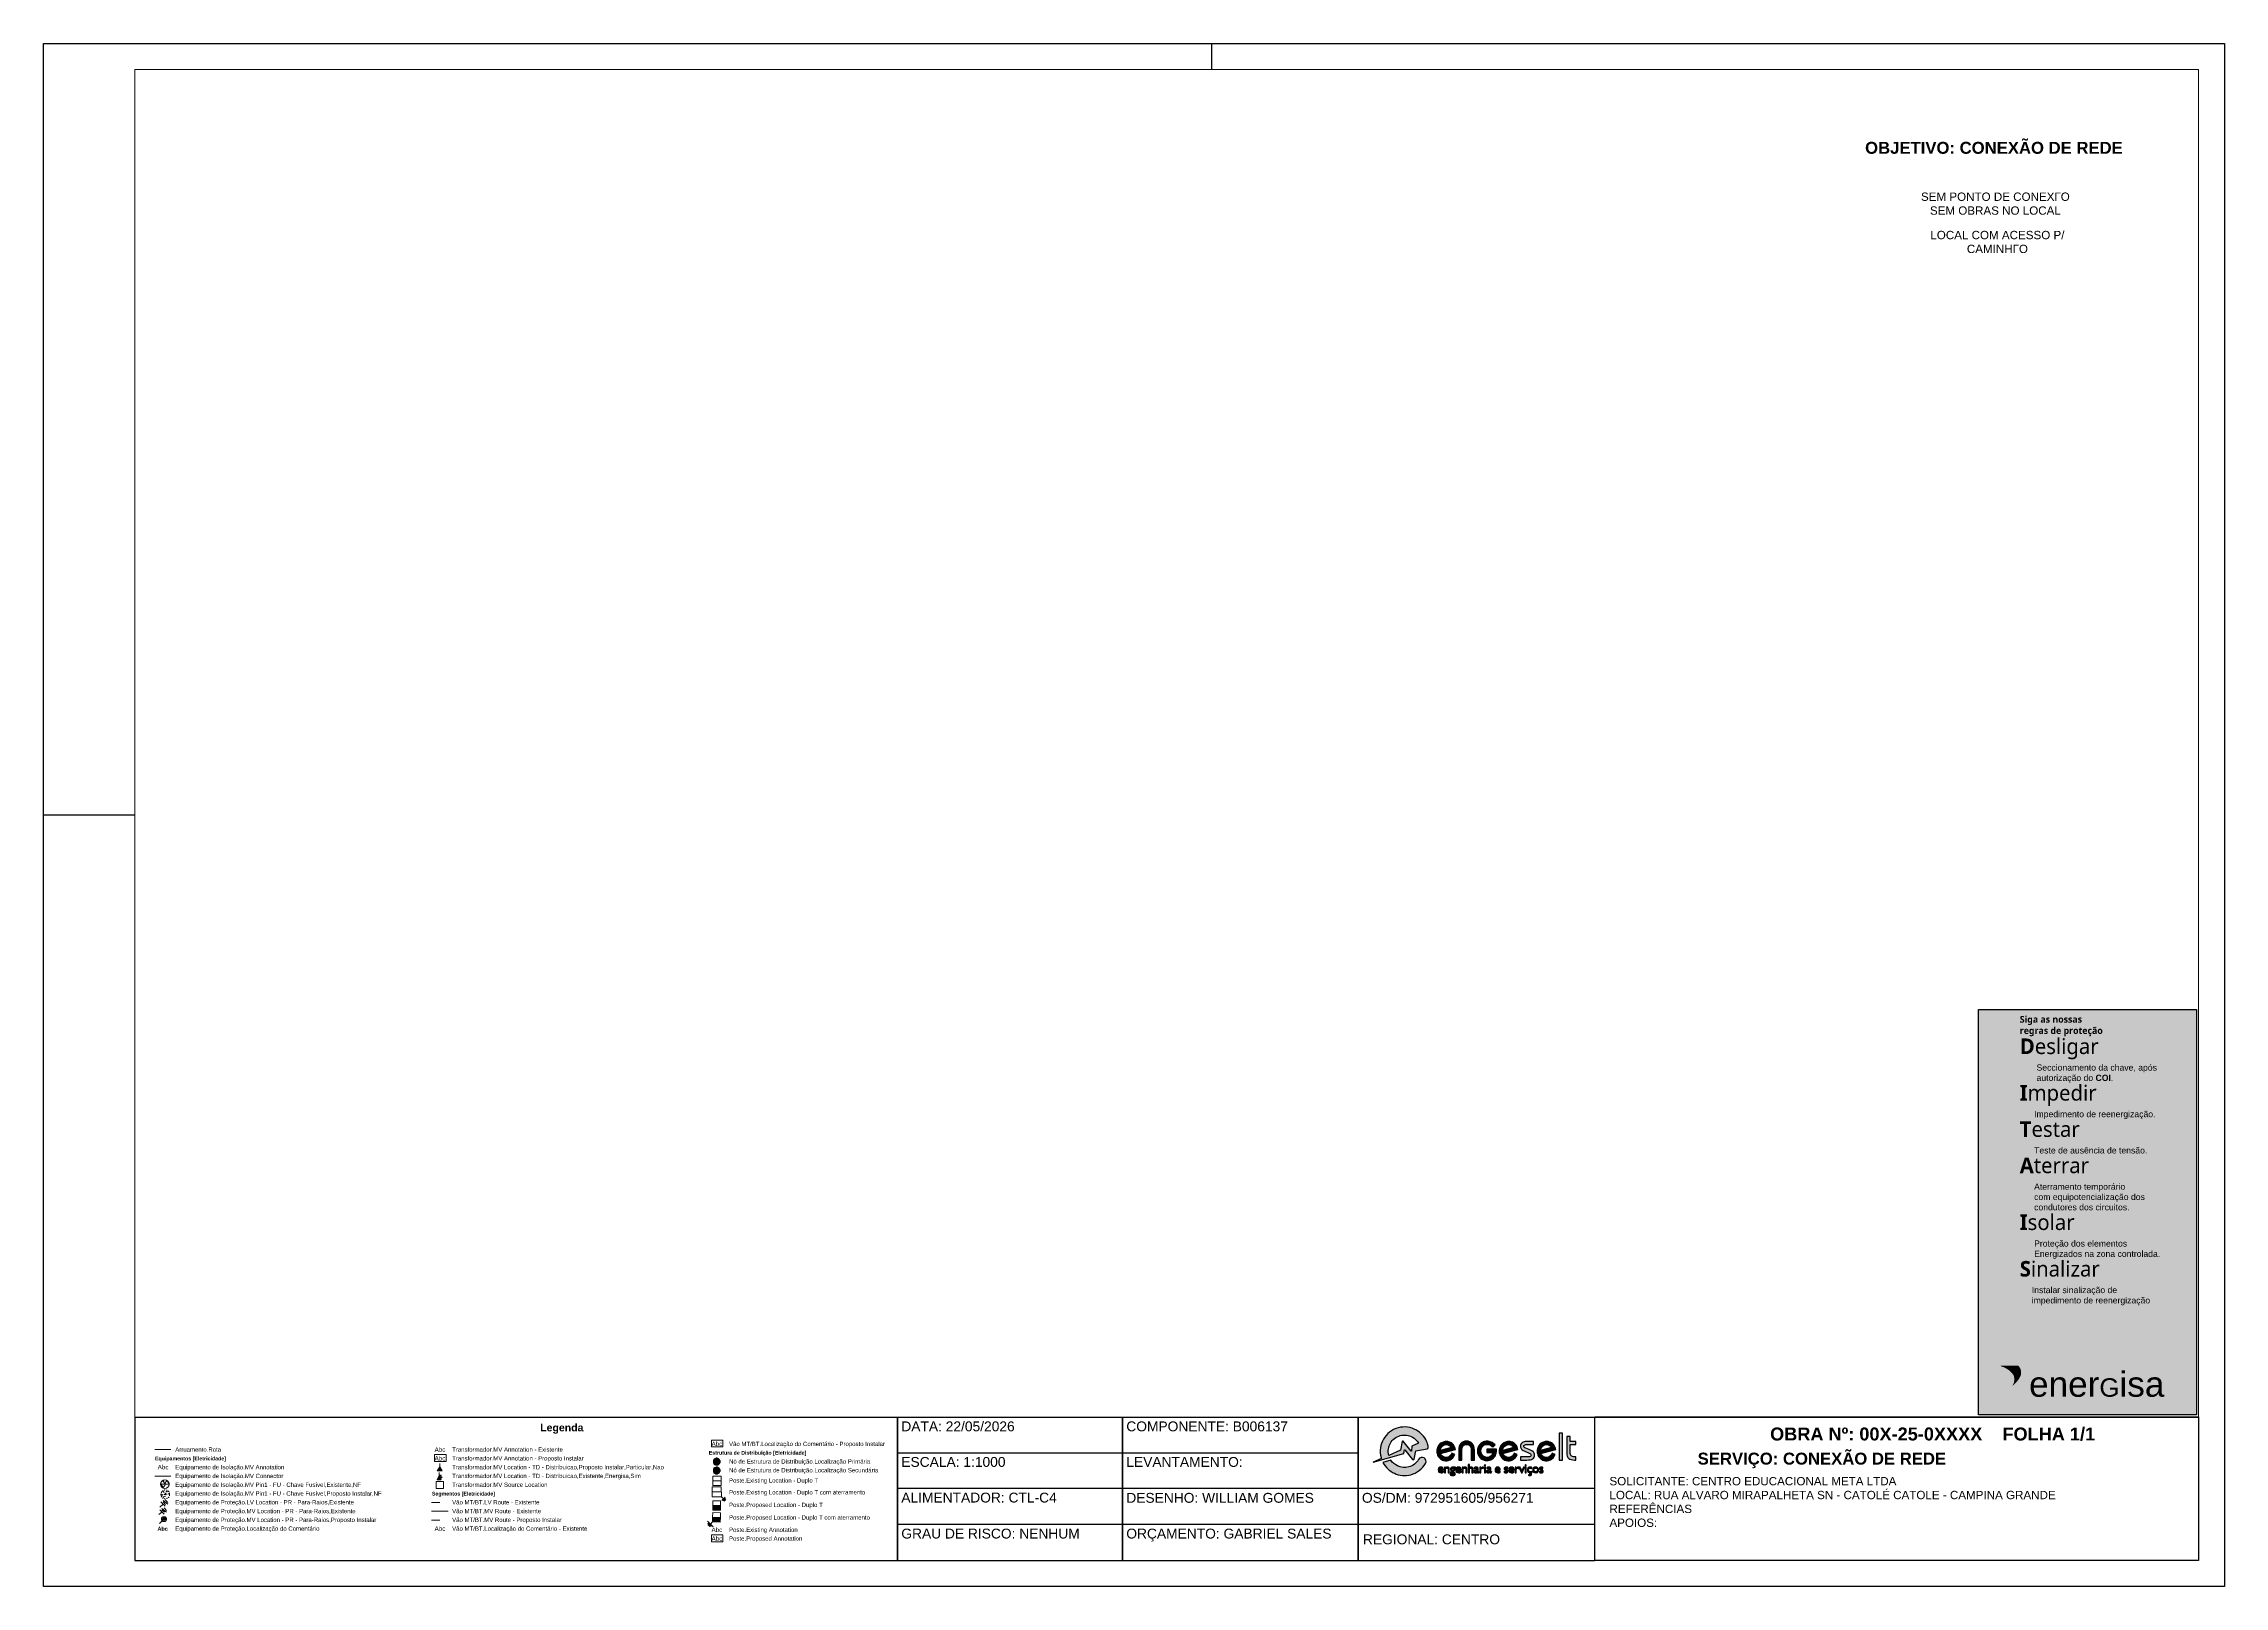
# Paper-space layout 'Layout1' of a CAD drawing. Extents: x 85 to 505, y 18 to 315.
import ezdxf

# ---------------------------------------------------------------- set-up
doc = ezdxf.new("R2010")
doc.units = 0
doc.header["$MEASUREMENT"] = 0
doc.layers.get('0').update_dxf_attribs({"linetype": 'CONTINUOUS'})
for name, color, linetype in [('DISTANCIAS - SOLICITANTE', 7, 'CONTINUOUS'), ('FORMATO', 7, 'CONTINUOUS'), ('logo', 40, 'CONTINUOUS'), ('logo 2', 8, 'CONTINUOUS')]:
    doc.layers.add(name, color=color, linetype=linetype)
doc.styles.add('ARIAL', font='arial.ttf')
doc.styles.get("Standard").update_dxf_attribs({"font": 'arial.ttf'})

# ---------------------------------------------------------------- blocks, each defined once
blk = doc.blocks.new('Clipboard3739')
at = {"true_color": 0xffffff}
blk.add_hatch(color=7, dxfattribs=at).paths.add_polyline_path([(0, 78.08), (41.97, 78.08), (41.97, 0), (0, 0)])
at = {"layer": 'FORMATO'}
blk.add_hatch(color=142, dxfattribs=at).paths.add_polyline_path([(6.48, 8.05), (6.78, 7.62), (6.92, 6.97), (6.85, 6.23), (6.69, 5.89), (6.52, 5.59), (6.78, 5.78), (7.23, 6.23), (7.69, 6.79), (8.02, 7.36), (8.16, 7.69), (8.22, 8.38), (8.12, 8.78), (7.97, 9.13), (7.66, 9.47), (4.23, 9.47), (4.47, 9.34), (4.95, 9.17), (5.44, 8.9), (5.96, 8.56)])
h = blk.add_hatch(color=30, dxfattribs=at)
h.paths.add_polyline_path([(6.39, 4.05), (5.98, 4.59), (5.71, 5.3), (5.67, 5.81), (5.8, 6.34), (6.14, 6.77), (6.45, 7.01), (5.98, 6.79), (5.24, 6.31), (4.69, 5.64), (4.45, 5.04), (4.42, 4.55), (4.46, 4.19), (4.51, 3.81), (4.72, 3.44), (4.91, 3.02), (5.2, 2.62), (5.63, 2.15), (6.2, 1.57), (6.65, 1.24), (9.74, 1.24), (8.61, 2.01), (7.77, 2.62), (7.08, 3.27)])
h.paths.add_polyline_path([(6.21, 1.23), (5.41, 1.73), (4.85, 2.19), (4.4, 2.75), (4.04, 3.27), (3.84, 3.87), (3.77, 4.23), (3.68, 3.81), (3.67, 3.08), (3.67, 2.69), (3.7, 2.36), (3.81, 1.94), (3.96, 1.49), (4.11, 1.23)])
at = {"color": 0}
blk.add_lwpolyline([(0, 78.08), (41.97, 78.08), (41.97, 0), (0, 0)], close=True, dxfattribs=at)
at = {"layer": 'DISTANCIAS - SOLICITANTE', "insert": (7.95, 76.82), "char_height": 3, "width": 55.6666, "attachment_point": 1, "style": 'ARIAL'}
blk.add_mtext('{\\H0.43333x;\\fTrebuchet MS|b1|i0|c0|p34;\\C7;Siga as nossas \\Pregras de proteção\\P\\H2.3077x;\\C164;D\\fTrebuchet MS|b0|i0|c0|p34;esligar\\P\\H0.3966x;\\fArial|b0|i0|c0|p34;\\C7;       Seccionamento da chave, após\\P       autorização do \\fArial|b1|i0|c0|p34;COI\\fArial|b0|i0|c0|p34;.\\P\\H2.521x;\\fTrebuchet MS|b1|i0|c0|p34;\\C164;I\\fTrebuchet MS|b0|i0|c0|p34;mpedir\\C7;\\P\\H0.3966x;\\fArial|b0|i0|c0|p34;      Impedimento de reenergização.\\P\\H2.521x;\\fTrebuchet MS|b1|i0|c0|p34;\\C164;T\\fTrebuchet MS|b0|i0|c0|p34;estar\\P\\H0.3966x;\\fArial|b0|i0|c0|p34;\\C7;      Teste de ausência de tensão.\\P\\H2.521x;\\fTrebuchet MS|b1|i0|c0|p34;\\C164;A\\fTrebuchet MS|b0|i0|c0|p34;terrar\\P\\H0.3966x;\\fArial|b0|i0|c0|p34;\\C7;      Aterramento temporário \\P      com equipotencialização dos\\P      condutores dos circuitos.\\P\\H2.521x;\\fTrebuchet MS|b1|i0|c0|p34;\\C164;I\\fTrebuchet MS|b0|i0|c0|p34;solar\\C7;\\P\\H0.3966x;\\fArial|b0|i0|c0|p34;      Proteção dos elementos \\P      Energizados na zona controlada.\\P\\H2.521x;\\fTrebuchet MS|b1|i0|c0|p34;\\C164;S\\fTrebuchet MS|b0|i0|c0|p34;inalizar\\P\\fArial|b0|i0|c0|p34;\\C7;  \\H0.3966x;Instalar sinalização de      \\P     impedimento de reenergização\\P}   ', dxfattribs=at)
at = {"layer": 'FORMATO', "color": 142, "insert": (9.74, 8.36), "char_height": 4.8465, "width": 25.9214, "attachment_point": 1, "style": 'ARIAL'}
blk.add_mtext('ener{\\H0.7333x;G}isa', dxfattribs=at)
blk = doc.blocks.new('Clipboard5069')
h = blk.add_hatch(color=7)
h.dxf.hatch_style = 2
h.paths.add_polyline_path([(0.91, 1.5), (1.81, 1.5), (1.8, 0), (0.9, 0)])
at = {"color": 7, "lineweight": 0}
for points in [[(0.91, 1.5), (0.01, 1.51), (0, 0.01), (0.9, 0)], [(0.91, 1.5), (1.81, 1.5), (1.8, 0), (0.9, 0)], [(1.81, 1.5), (0.91, 1.5), (0.9, 0), (1.8, 0)]]:
    blk.add_lwpolyline(points, close=True, dxfattribs=at)
blk = doc.blocks.new('Clipboard6679')
h = blk.add_hatch(color=16)
edge = h.paths.add_edge_path()
edge.add_ellipse((2.588865, 3.237066), major_axis=(0, 0.807861), ratio=0.9563320019, start_angle=0, end_angle=360)
at = {"color": 16, "lineweight": 0, "true_color": 0x800000}
for points in [[(0.388682, 4.355806), (0.292282, 4.605844), (0.126476, 5.191455), (0.013587, 5.787649), (0, 5.929911)], [(0.000586, 7.551763), (0.017115, 7.724399), (0.147643, 8.387621), (0.352254, 9.047316), (0.386013, 9.126671)], [(2.217828, 1.707096), (2.052643, 1.847121), (1.579921, 2.344538), (1.163643, 2.88076), (1.139673, 2.918495)], [(1.142015, 10.561312), (1.361198, 10.874705), (1.816282, 11.403871), (2.211943, 11.780028)], [(2.46164, 10.91998), (2.080865, 10.528982), (1.696337, 10.02451), (1.488388, 9.629709)], [(1.800615, 8.172584), (1.862143, 8.112455), (2.310171, 7.847871), (2.899309, 7.625621), (3.277728, 7.530098)], [(4.296868, 4.878176), (3.124162, 3.751398)], [(3.5402, 12.70996), (3.999976, 12.938455), (4.589115, 13.164232), (5.052109, 13.29811)], [(5.063432, 0.197484), (4.419782, 0.393677), (3.777726, 0.661788), (3.551306, 0.784702)], [(5.008921, 12.934927), (4.070532, 12.275232), (3.692605, 11.98055)], [(4.879148, 7.258334), (5.499282, 7.195232), (6.500708, 7.139598)], [(6.522337, 13.29476), (4.939785, 12.920061)], [(5.712907, 11.057382), (5.338701, 12.640051)], [(6.642282, 7.131732), (5.469575, 6.004954)], [(6.461319, 7.892045), (6.087113, 9.474714)], [(7.630949, 7.035842), (6.642282, 7.131732)], [(6.660063, 13.506427), (7.055032, 13.506427), (7.718254, 13.446455), (8.273129, 13.337828)], [(8.286226, 0.174955), (7.686504, 0.062066), (7.058559, 0.002094), (6.673316, 0)], [(7.209731, 4.726708), (6.835525, 6.309377)], [(8.286226, 0.174955), (8.021643, 0.164371), (7.750004, 0.263149), (7.541865, 0.460705), (7.432504, 0.704121), (7.418393, 0.972232), (7.503885, 1.207336)], [(7.958143, 1.561371), (7.583937, 3.14404)], [(7.958143, 1.561371), (8.850671, 2.157566), (9.29428, 2.487694)], [(8.783919, 1.10226), (8.815393, 1.032205), (8.829504, 0.764094), (8.730726, 0.495982), (8.529643, 0.284316), (8.286226, 0.174955)], [(8.538252, 0.245884), (8.286226, 0.174955)], [(10.752799, 6.211322), (10.618087, 6.299177), (10.081865, 6.53201), (9.415115, 6.733094), (9.234538, 6.770814)], [(9.798246, 12.786208), (10.304115, 12.511594), (10.879143, 12.112955), (11.146898, 11.885983)], [(11.347807, 1.817653), (11.147254, 1.628399), (10.611032, 1.212121), (10.046587, 0.859344)], [(10.529901, 3.541928), (10.738032, 3.748594), (11.111976, 4.21426), (11.351865, 4.644649), (11.418634, 4.878341)], [(12.24806, 10.695745), (12.300837, 10.62776), (12.653615, 10.066844), (12.946421, 9.488288), (13.028433, 9.274286)], [(13.12498, 4.503045), (13.112226, 4.461205), (12.840587, 3.819149), (12.501921, 3.205316), (12.39689, 3.053811)], [(13.45176, 7.708313), (13.510865, 7.092927), (13.510865, 6.447344), (13.476315, 6.08649)]]:
    blk.add_lwpolyline(points, dxfattribs=at)
at = {"color": 7, "lineweight": 0}
for points in [[(2.775837, 2.439788), (2.486559, 2.429205), (2.186698, 2.545621), (1.953865, 2.778455), (1.833921, 3.057149), (1.816282, 3.364066), (1.839774, 3.435353)], [(3.094226, 3.823728), (3.220337, 3.695677), (3.343809, 3.416982), (3.361448, 3.110066), (3.255615, 2.799621), (3.040421, 2.559732), (2.872762, 2.483727)], [(8.286226, 0.174955), (7.936976, 1.656621)]]:
    blk.add_lwpolyline(points, dxfattribs=at)
at = {"color": 140, "lineweight": 0, "true_color": 0x00c9ff}
blk.add_lwpolyline([(7.647698, 2.866649), (8.046337, 1.205066)], dxfattribs=at)
blk = doc.blocks.new('Clipboard2240')
h = blk.add_hatch(color=16)
h.dxf.hatch_style = 2
h.paths.add_polyline_path([(1.925284, 0.244298), (1.812395, 0.14552), (1.657173, 0.156104), (1.55134, 0.268992), (1.554868, 0.417159), (1.667757, 0.515937), (1.822979, 0.508881), (1.928812, 0.395992)])
at = {"color": 16, "lineweight": 0, "true_color": 0x800000}
for points in [[(0.373062, 2.660826), (0.097895, 2.068159)], [(2.898951, 1.12977), (0.157868, 2.39977)], [(0.207257, 2.308048), (0.193145, 1.76477), (0.228423, 1.359076), (0.320145, 1.087437), (0.468312, 0.946326), (0.669395, 0.942798), (0.926923, 1.069798), (1.237368, 1.334381), (1.600729, 1.729492)], [(2.898951, 1.12977), (2.927173, 1.630715), (2.898951, 2.011715), (2.817812, 2.27277), (2.683757, 2.406826), (2.493257, 2.420937), (2.24984, 2.315104), (1.953507, 2.08227), (1.600729, 1.729492)], [(1.600729, 1.729492), (1.74184, 0.332492)]]:
    blk.add_lwpolyline(points, dxfattribs=at)
at = {"color": 7, "lineweight": 0}
blk.add_lwpolyline([(1.925284, 0.244298), (1.812395, 0.14552), (1.657173, 0.156104), (1.55134, 0.268992), (1.554868, 0.417159), (1.667757, 0.515937), (1.822979, 0.508881), (1.928812, 0.395992)], close=True, dxfattribs=at)
at = {"color": 16, "lineweight": 0, "true_color": 0x800000}
blk.add_lwpolyline([(3.223507, 0.978076), (3.121201, 0.886354), (2.987145, 0.893409), (2.895423, 0.992187), (2.898951, 1.12977), (3.001257, 1.221492), (3.135312, 1.214437), (3.227034, 1.115659)], close=True, dxfattribs=at)
blk.add_circle((1.690687, 1.690687), 1.690687, dxfattribs=at)
blk = doc.blocks.new('Clipboard2306')
at = {"color": 1}
blk.add_blockref('Clipboard2240', (0, 0), dxfattribs=at)
blk = doc.blocks.new('Clipboard2609')
at = {"color": 7, "lineweight": 0}
blk.add_lwpolyline([(0, 1.358194), (1.516944, 4.60375), (4.423833, 3.245555), (2.906889, 0)], close=True, dxfattribs=at)
blk.add_lwpolyline([(0.758472, 2.980972), (3.679472, 1.615722)], dxfattribs=at)
blk = doc.blocks.new('Clipboard7132')
at = {"color": 7, "lineweight": 0}
blk.add_lwpolyline([(5.591528, 5.951362), (3.4925, 2.162528), (0, 4.099278), (2.099028, 7.884584)], close=True, dxfattribs=at)
blk.add_lwpolyline([(4.543778, 4.056945), (1.04775, 5.993695)], dxfattribs=at)
at = {"color": 15, "lineweight": 0, "true_color": 0x994533}
for points in [[(4.914195, 1.192389), (2.896306, 0.656167)], [(4.741334, 0.716139), (3.330222, 0.342195)], [(3.4925, 2.162528), (3.90525, 0.924278)], [(4.674306, 0.264584), (3.665361, 0)]]:
    blk.add_lwpolyline(points, dxfattribs=at)
blk = doc.blocks.new('Clipboard7377')
h = blk.add_hatch(color=7)
h.dxf.hatch_style = 2
h.paths.add_polyline_path([(4.769556, 3.866444), (4.893028, 2.067278), (1.901472, 1.859139), (1.774472, 3.654778)])
at = {"color": 24, "lineweight": 0, "true_color": 0x993300}
for points in [[(0, 2.014361), (2.314222, 0)], [(0.169334, 1.30175), (1.583972, 0.070555)], [(0.211667, 0.6985), (0.98425, 0.028222)], [(1.901472, 1.859139), (1.157111, 1.005417)]]:
    blk.add_lwpolyline(points, dxfattribs=at)
at = {"color": 7, "lineweight": 0}
for points in [[(4.769556, 3.866444), (4.642556, 5.662083), (1.651, 5.453944), (1.774472, 3.654778)], [(4.769556, 3.866444), (4.893028, 2.067278), (1.901472, 1.859139), (1.774472, 3.654778)], [(4.893028, 2.067278), (4.769556, 3.866444), (1.774472, 3.654778), (1.901472, 1.859139)]]:
    blk.add_lwpolyline(points, close=True, dxfattribs=at)
at = {"color": 252, "lineweight": 0, "true_color": 0x969696}
for points in [[(4.769556, 3.866444), (1.774472, 3.654778)], [(4.893028, 2.067278), (1.901472, 1.859139)]]:
    blk.add_lwpolyline(points, dxfattribs=at)

psp = doc.layouts.get("Layout1")

# ---------------------------------------------------------------- hatches: boundary and pattern name
h = psp.add_hatch(color=7)
h.dxf.hatch_style = 2
h.paths.add_polyline_path([(214.05, 42.53), (214.15, 42.53), (214.15, 42.73), (214.25, 42.73), (214.35, 42.83), (214.55, 42.83), (214.55, 42.93), (214.75, 42.93), (214.75, 42.83), (215.05, 42.83), (215.05, 42.73), (215.15, 42.73), (215.15, 42.63), (215.25, 42.63), (215.25, 42.43), (215.35, 42.43), (215.35, 42.03), (215.25, 42.03), (215.25, 41.83), (215.15, 41.83), (215.15, 41.73), (215.05, 41.73), (215.05, 41.63), (214.95, 41.63), (214.95, 41.53), (214.45, 41.53), (214.45, 41.63), (214.25, 41.63), (214.25, 41.73), (214.15, 41.73), (214.15, 41.83), (214.05, 41.93)])
h = psp.add_hatch(color=7)
h.dxf.hatch_style = 2
h.paths.add_polyline_path([(161.34, 41.24), (161.84, 40.44), (160.84, 40.44)])
h = psp.add_hatch(color=7)
h.dxf.hatch_style = 2
h.paths.add_polyline_path([(161.24, 39.54), (161.64, 38.73), (160.84, 38.73)])
h = psp.add_hatch(color=7)
h.dxf.hatch_style = 2
h.paths.add_polyline_path([(214.05, 40.83), (214.15, 40.83), (214.15, 41.03), (214.25, 41.03), (214.25, 41.13), (214.55, 41.13), (214.55, 41.23), (214.85, 41.23), (214.85, 41.13), (215.05, 41.13), (215.05, 41.03), (215.15, 41.03), (215.15, 40.93), (215.25, 40.93), (215.25, 40.73), (215.35, 40.73), (215.35, 40.33), (215.25, 40.33), (215.25, 40.13), (215.15, 40.13), (215.15, 40.03), (215.05, 40.03), (215.05, 39.93), (214.85, 39.93), (214.85, 39.83), (214.45, 39.83), (214.45, 39.93), (214.25, 39.93), (214.25, 40.03), (214.15, 40.03), (214.15, 40.23), (214.05, 40.23)])
at = {"layer": 'logo'}
h = psp.add_hatch(color=40, dxfattribs=at)
edge = h.paths.add_edge_path(flags=16)
edge.add_spline(control_points=[(349.87, 45.76), (349.59, 46.27), (349.17, 46.68), (348.68, 46.96), (348.68, 46.96), (347.99, 47.34), (347.16, 47.47), (346.34, 47.25), (346.34, 47.25), (345.5, 47.02), (344.84, 46.48), (344.44, 45.79), (344.44, 45.79), (344.04, 45.1), (343.9, 44.27), (344.12, 43.44), (344.12, 43.44), (344.12, 43.44), (346.38, 44.43), (346.38, 44.43), (346.38, 44.43), (346.38, 44.43), (346.67, 46.08), (346.67, 46.08), (346.67, 46.08), (346.68, 46.21), (346.81, 46.24), (346.89, 46.14), (346.89, 46.14), (346.89, 46.14), (348.4, 44.25), (348.4, 44.25), (348.4, 44.25), (348.45, 44.2), (348.5, 44.23), (348.5, 44.29), (348.5, 44.29), (348.5, 44.29), (348.55, 45.21), (348.55, 45.21), (348.55, 45.21), (348.55, 45.21), (349.87, 45.76), (349.87, 45.76)], knot_values=[0, 0, 0, 0, 0.090909, 0.090909, 0.090909, 0.090909, 0.181818, 0.181818, 0.181818, 0.181818, 0.272727, 0.272727, 0.272727, 0.272727, 0.363636, 0.363636, 0.363636, 0.363636, 0.454545, 0.454545, 0.454545, 0.454545, 0.545455, 0.545455, 0.545455, 0.545455, 0.636364, 0.636364, 0.636364, 0.636364, 0.727273, 0.727273, 0.727273, 0.727273, 0.818182, 0.818182, 0.818182, 0.818182, 0.909091, 0.909091, 0.909091, 0.909091, 1, 1, 1, 1], degree=3, periodic=1)
edge = h.paths.add_edge_path()
edge.add_spline(control_points=[(342.7, 42.82), (342.67, 42.91), (342.64, 42.98), (342.63, 43.02), (342.63, 43.02), (342.3, 44.26), (342.5, 45.53), (343.1, 46.56), (343.1, 46.56), (343.7, 47.6), (344.69, 48.41), (345.94, 48.74), (345.94, 48.74), (347.16, 49.07), (348.4, 48.88), (349.43, 48.3), (349.43, 48.3), (350.28, 47.82), (350.98, 47.08), (351.4, 46.15), (351.4, 46.15), (351.47, 46), (351.53, 45.84), (351.58, 45.68), (351.58, 45.68), (351.6, 45.64), (351.61, 45.59), (351.62, 45.55), (351.62, 45.55), (351.62, 45.55), (351.62, 45.55), (351.62, 45.55), (351.62, 45.55), (351.74, 45.12), (351.75, 44.73), (351.5, 44.69), (351.5, 44.69), (351.5, 44.69), (349.32, 44.28), (349.32, 44.28), (349.32, 44.28), (349.32, 44.28), (349, 42.7), (349, 42.7), (349, 42.7), (348.96, 42.56), (348.82, 42.5), (348.71, 42.63), (348.71, 42.63), (348.71, 42.63), (347.23, 44.5), (347.23, 44.5), (347.23, 44.5), (347.2, 44.54), (347.16, 44.53), (347.15, 44.48), (347.15, 44.48), (347.15, 44.48), (347.03, 43.78), (347.03, 43.78), (347.03, 43.78), (347.03, 43.78), (341.14, 42.13), (341.14, 42.13), (341.14, 42.13), (341.14, 42.13), (342.7, 42.82), (342.7, 42.82)], knot_values=[0, 0, 0, 0, 0.058824, 0.058824, 0.058824, 0.058824, 0.117647, 0.117647, 0.117647, 0.117647, 0.176471, 0.176471, 0.176471, 0.176471, 0.235294, 0.235294, 0.235294, 0.235294, 0.294118, 0.294118, 0.294118, 0.294118, 0.352941, 0.352941, 0.352941, 0.352941, 0.411765, 0.411765, 0.411765, 0.411765, 0.470588, 0.470588, 0.470588, 0.470588, 0.529412, 0.529412, 0.529412, 0.529412, 0.588235, 0.588235, 0.588235, 0.588235, 0.647059, 0.647059, 0.647059, 0.647059, 0.705882, 0.705882, 0.705882, 0.705882, 0.764706, 0.764706, 0.764706, 0.764706, 0.823529, 0.823529, 0.823529, 0.823529, 0.882353, 0.882353, 0.882353, 0.882353, 0.941176, 0.941176, 0.941176, 0.941176, 1, 1, 1, 1], degree=3, periodic=1)
at = {"layer": 'logo 2'}
h = psp.add_hatch(color=8, dxfattribs=at)
edge = h.paths.add_edge_path()
edge.add_spline(control_points=[(370.52, 45.5), (370.52, 45.5), (372.01, 45.5), (372.01, 45.5), (372.01, 45.5), (372.01, 45.5), (372.01, 45.65), (372.01, 45.8)], knot_values=[0.479167, 0.479167, 0.479167, 0.479167, 0.520833, 0.520833, 0.520833, 0.520933, 0.541667, 0.541667, 0.541667, 0.541667], degree=3, periodic=0)
edge.add_spline(control_points=[(372.01, 45.8), (372.01, 45.95), (372.01, 46.1), (372.01, 46.1), (372.01, 46.1), (372.01, 46.1), (371.68, 46.1), (371.35, 46.1)], knot_values=[0.4375, 0.4375, 0.4375, 0.4375, 0.458333, 0.458333, 0.458333, 0.458433, 0.479167, 0.479167, 0.479167, 0.479167], degree=3, periodic=0)
edge.add_spline(control_points=[(371.35, 46.1), (371.02, 46.1), (370.69, 46.1), (370.69, 46.1), (370.69, 46.1), (370.3, 46.1), (370.01, 46.02), (369.8, 45.87)], knot_values=[0.375, 0.375, 0.375, 0.375, 0.395833, 0.395833, 0.395833, 0.395933, 0.4375, 0.4375, 0.4375, 0.4375], degree=3, periodic=0)
edge.add_spline(control_points=[(369.8, 45.87), (369.6, 45.71), (369.49, 45.49), (369.49, 45.2)], knot_values=[0.333333, 0.333333, 0.333333, 0.333333, 0.375, 0.375, 0.375, 0.375], degree=3, periodic=0)
edge.add_spline(control_points=[(369.49, 45.2), (369.49, 44.96), (369.56, 44.77), (369.7, 44.62)], knot_values=[0.291667, 0.291667, 0.291667, 0.291667, 0.333333, 0.333333, 0.333333, 0.333333], degree=3, periodic=0)
edge.add_spline(control_points=[(369.7, 44.62), (369.83, 44.47), (370.08, 44.32), (370.44, 44.17)], knot_values=[0.25, 0.25, 0.25, 0.25, 0.291667, 0.291667, 0.291667, 0.291667], degree=3, periodic=0)
edge.add_spline(control_points=[(370.44, 44.17), (370.44, 44.17), (371.05, 43.93), (371.05, 43.93), (371.05, 43.93), (371.23, 43.85), (371.36, 43.78), (371.43, 43.71)], knot_values=[0.166667, 0.166667, 0.166667, 0.166667, 0.208333, 0.208333, 0.208333, 0.208433, 0.25, 0.25, 0.25, 0.25], degree=3, periodic=0)
edge.add_spline(control_points=[(371.43, 43.71), (371.49, 43.65), (371.53, 43.58), (371.53, 43.49)], knot_values=[0.125, 0.125, 0.125, 0.125, 0.166667, 0.166667, 0.166667, 0.166667], degree=3, periodic=0)
edge.add_spline(control_points=[(371.53, 43.49), (371.53, 43.38), (371.48, 43.3), (371.39, 43.23)], knot_values=[0.083333, 0.083333, 0.083333, 0.083333, 0.125, 0.125, 0.125, 0.125], degree=3, periodic=0)
edge.add_spline(control_points=[(371.39, 43.23), (371.31, 43.17), (371.18, 43.14), (371.03, 43.14)], knot_values=[0.041667, 0.041667, 0.041667, 0.041667, 0.083333, 0.083333, 0.083333, 0.083333], degree=3, periodic=0)
edge.add_spline(control_points=[(371.03, 43.14), (371.03, 43.14), (369.49, 43.14), (369.49, 43.14), (369.49, 43.14), (369.49, 42.99), (369.49, 42.84)], knot_values=[0.979167, 0.979167, 0.979167, 0.979167, 1.020833, 1.020833, 1.020833, 1.041667, 1.041667, 1.041667, 1.041667], degree=3, periodic=0)
edge.add_spline(control_points=[(369.49, 42.84), (369.49, 42.69), (369.49, 42.53), (369.49, 42.53), (369.49, 42.53), (369.49, 42.53), (369.79, 42.53), (370.09, 42.53)], knot_values=[0.9375, 0.9375, 0.9375, 0.9375, 0.958333, 0.958333, 0.958333, 0.958433, 0.979167, 0.979167, 0.979167, 0.979167], degree=3, periodic=0)
edge.add_spline(control_points=[(370.09, 42.53), (370.39, 42.53), (370.69, 42.53), (370.69, 42.53), (370.69, 42.53), (371.2, 42.53), (371.58, 42.61), (371.82, 42.77)], knot_values=[0.875, 0.875, 0.875, 0.875, 0.895833, 0.895833, 0.895833, 0.895933, 0.9375, 0.9375, 0.9375, 0.9375], degree=3, periodic=0)
edge.add_spline(control_points=[(371.82, 42.77), (372.06, 42.93), (372.19, 43.18), (372.19, 43.51)], knot_values=[0.833333, 0.833333, 0.833333, 0.833333, 0.875, 0.875, 0.875, 0.875], degree=3, periodic=0)
edge.add_spline(control_points=[(372.19, 43.51), (372.19, 43.74), (372.12, 43.94), (371.98, 44.09)], knot_values=[0.791667, 0.791667, 0.791667, 0.791667, 0.833333, 0.833333, 0.833333, 0.833333], degree=3, periodic=0)
edge.add_spline(control_points=[(371.98, 44.09), (371.84, 44.24), (371.57, 44.4), (371.17, 44.57)], knot_values=[0.75, 0.75, 0.75, 0.75, 0.791667, 0.791667, 0.791667, 0.791667], degree=3, periodic=0)
edge.add_spline(control_points=[(371.17, 44.57), (371.17, 44.57), (370.53, 44.83), (370.53, 44.83), (370.53, 44.83), (370.39, 44.89), (370.29, 44.94), (370.22, 45)], knot_values=[0.666667, 0.666667, 0.666667, 0.666667, 0.708333, 0.708333, 0.708333, 0.708433, 0.75, 0.75, 0.75, 0.75], degree=3, periodic=0)
edge.add_spline(control_points=[(370.22, 45), (370.16, 45.06), (370.13, 45.13), (370.13, 45.2)], knot_values=[0.625, 0.625, 0.625, 0.625, 0.666667, 0.666667, 0.666667, 0.666667], degree=3, periodic=0)
edge.add_spline(control_points=[(370.13, 45.2), (370.13, 45.3), (370.17, 45.37), (370.24, 45.42)], knot_values=[0.583333, 0.583333, 0.583333, 0.583333, 0.625, 0.625, 0.625, 0.625], degree=3, periodic=0)
edge.add_spline(control_points=[(370.24, 45.42), (370.3, 45.48), (370.4, 45.5), (370.52, 45.5)], knot_values=[0.541667, 0.541667, 0.541667, 0.541667, 0.583333, 0.583333, 0.583333, 0.583333], degree=3, periodic=0)
edge = h.paths.add_edge_path()
edge.add_spline(control_points=[(377.57, 42.53), (377.57, 42.53), (377.57, 43.83), (377.57, 45.14)], knot_values=[0.624997, 0.624997, 0.624997, 0.624997, 0.749995, 0.749995, 0.749995, 0.749995], degree=3, periodic=0)
edge.add_spline(control_points=[(377.57, 45.14), (377.57, 46.44), (377.57, 47.74), (377.57, 47.74), (377.57, 47.74), (377.57, 47.74), (377.57, 47.74), (377.57, 47.74)], knot_values=[0.499878, 0.499878, 0.499878, 0.499878, 0.624875, 0.624875, 0.624875, 0.624936, 0.624997, 0.624997, 0.624997, 0.624997], degree=3, periodic=0)
edge.add_spline(control_points=[(377.56, 47.74), (377.56, 47.74), (377.56, 47.74), (377.56, 47.74)], knot_values=[0.488281, 0.488281, 0.488281, 0.488281, 0.492188, 0.492188, 0.492188, 0.492188], degree=3, periodic=0)
edge.add_spline(control_points=[(377.54, 47.74), (377.53, 47.74), (377.52, 47.74), (377.51, 47.74)], knot_values=[0.453126, 0.453126, 0.453126, 0.453126, 0.468751, 0.468751, 0.468751, 0.468751], degree=3, periodic=0)
edge.add_spline(control_points=[(377.47, 47.74), (377.44, 47.74), (377.4, 47.74), (377.36, 47.74)], knot_values=[0.406252, 0.406252, 0.406252, 0.406252, 0.437501, 0.437501, 0.437501, 0.437501], degree=3, periodic=0)
edge.add_spline(control_points=[(377.36, 47.74), (377.33, 47.74), (377.29, 47.74), (377.25, 47.74)], knot_values=[0.375002, 0.375002, 0.375002, 0.375002, 0.406252, 0.406252, 0.406252, 0.406252], degree=3, periodic=0)
edge.add_spline(control_points=[(377.25, 47.74), (377.16, 47.74), (377.08, 47.74), (377.02, 47.74)], knot_values=[0.312504, 0.312504, 0.312504, 0.312504, 0.375002, 0.375002, 0.375002, 0.375002], degree=3, periodic=0)
edge.add_spline(control_points=[(377.02, 47.74), (376.96, 47.74), (376.92, 47.74), (376.92, 47.74), (376.92, 47.74), (376.92, 47.74), (376.92, 47.74), (376.92, 47.74)], knot_values=[0.249944, 0.249944, 0.249944, 0.249944, 0.312448, 0.312448, 0.312448, 0.312476, 0.312504, 0.312504, 0.312504, 0.312504], degree=3, periodic=0)
edge.add_spline(control_points=[(376.92, 47.74), (376.92, 47.74), (376.92, 47.74), (376.92, 47.74)], knot_values=[0.249273, 0.249273, 0.249273, 0.249273, 0.249517, 0.249517, 0.249517, 0.249517], degree=3, periodic=0)
edge.add_spline(control_points=[(376.92, 47.71), (376.92, 47.7), (376.92, 47.69), (376.92, 47.68)], knot_values=[0.23438, 0.23438, 0.23438, 0.23438, 0.238286, 0.238286, 0.238286, 0.238286], degree=3, periodic=0)
edge.add_spline(control_points=[(376.92, 47.68), (376.92, 47.66), (376.92, 47.64), (376.92, 47.61)], knot_values=[0.226568, 0.226568, 0.226568, 0.226568, 0.23438, 0.23438, 0.23438, 0.23438], degree=3, periodic=0)
edge.add_spline(control_points=[(376.92, 47.61), (376.92, 47.58), (376.92, 47.55), (376.92, 47.52)], knot_values=[0.218756, 0.218756, 0.218756, 0.218756, 0.226568, 0.226568, 0.226568, 0.226568], degree=3, periodic=0)
edge.add_spline(control_points=[(376.92, 47.52), (376.92, 47.44), (376.92, 47.36), (376.92, 47.26)], knot_values=[0.203131, 0.203131, 0.203131, 0.203131, 0.218756, 0.218756, 0.218756, 0.218756], degree=3, periodic=0)
edge.add_spline(control_points=[(376.92, 47.26), (376.92, 47.16), (376.92, 47.05), (376.92, 46.93)], knot_values=[0.187506, 0.187506, 0.187506, 0.187506, 0.203131, 0.203131, 0.203131, 0.203131], degree=3, periodic=0)
edge.add_spline(control_points=[(376.92, 46.93), (376.92, 46.68), (376.92, 46.4), (376.92, 46.09)], knot_values=[0.156257, 0.156257, 0.156257, 0.156257, 0.187506, 0.187506, 0.187506, 0.187506], degree=3, periodic=0)
edge.add_spline(control_points=[(376.92, 46.09), (376.92, 45.79), (376.92, 45.46), (376.92, 45.14)], knot_values=[0.125007, 0.125007, 0.125007, 0.125007, 0.156257, 0.156257, 0.156257, 0.156257], degree=3, periodic=0)
edge.add_spline(control_points=[(376.92, 45.14), (376.92, 44.49), (376.92, 43.83), (376.92, 43.35)], knot_values=[0.062509, 0.062509, 0.062509, 0.062509, 0.125007, 0.125007, 0.125007, 0.125007], degree=3, periodic=0)
edge.add_spline(control_points=[(376.92, 43.35), (376.92, 42.86), (376.92, 42.53), (376.92, 42.53), (376.92, 42.53), (376.96, 42.53), (377.02, 42.53)], knot_values=[0.937491, 0.937491, 0.937491, 0.937491, 1, 1, 1, 1.062509, 1.062509, 1.062509, 1.062509], degree=3, periodic=0)
edge.add_spline(control_points=[(377.02, 42.53), (377.08, 42.53), (377.16, 42.53), (377.25, 42.53)], knot_values=[0.874993, 0.874993, 0.874993, 0.874993, 0.937491, 0.937491, 0.937491, 0.937491], degree=3, periodic=0)
edge.add_spline(control_points=[(377.25, 42.53), (377.29, 42.53), (377.33, 42.53), (377.36, 42.53)], knot_values=[0.843743, 0.843743, 0.843743, 0.843743, 0.874993, 0.874993, 0.874993, 0.874993], degree=3, periodic=0)
edge.add_spline(control_points=[(377.36, 42.53), (377.4, 42.53), (377.44, 42.53), (377.47, 42.53)], knot_values=[0.812494, 0.812494, 0.812494, 0.812494, 0.843743, 0.843743, 0.843743, 0.843743], degree=3, periodic=0)
edge.add_spline(control_points=[(377.51, 42.53), (377.52, 42.53), (377.53, 42.53), (377.54, 42.53)], knot_values=[0.781244, 0.781244, 0.781244, 0.781244, 0.796869, 0.796869, 0.796869, 0.796869], degree=3, periodic=0)
edge = h.paths.add_edge_path()
edge.add_spline(control_points=[(379.25, 43.34), (379.11, 43.47), (379.04, 43.68), (379.04, 43.97)], knot_values=[0.428571, 0.428571, 0.428571, 0.428571, 0.5, 0.5, 0.5, 0.5], degree=3, periodic=0)
edge.add_spline(control_points=[(379.04, 43.97), (379.04, 43.97), (379.04, 45.5), (379.04, 45.5), (379.04, 45.5), (379.04, 45.5), (379.31, 45.5), (379.58, 45.5)], knot_values=[0.321429, 0.321429, 0.321429, 0.321429, 0.392857, 0.392857, 0.392857, 0.392957, 0.428571, 0.428571, 0.428571, 0.428571], degree=3, periodic=0)
edge.add_spline(control_points=[(379.58, 45.5), (379.85, 45.5), (380.12, 45.5), (380.12, 45.5), (380.12, 45.5), (380.12, 45.5), (380.12, 45.65), (380.12, 45.8)], knot_values=[0.25, 0.25, 0.25, 0.25, 0.285714, 0.285714, 0.285714, 0.285814, 0.321429, 0.321429, 0.321429, 0.321429], degree=3, periodic=0)
edge.add_spline(control_points=[(380.12, 45.8), (380.12, 45.95), (380.12, 46.1), (380.12, 46.1), (380.12, 46.1), (380.12, 46.1), (379.85, 46.1), (379.58, 46.1)], knot_values=[0.178571, 0.178571, 0.178571, 0.178571, 0.214286, 0.214286, 0.214286, 0.214386, 0.25, 0.25, 0.25, 0.25], degree=3, periodic=0)
edge.add_spline(control_points=[(379.58, 46.1), (379.31, 46.1), (379.04, 46.1), (379.04, 46.1), (379.04, 46.1), (379.04, 46.1), (379.04, 46.34), (379.04, 46.57)], knot_values=[0.107143, 0.107143, 0.107143, 0.107143, 0.142857, 0.142857, 0.142857, 0.142957, 0.178571, 0.178571, 0.178571, 0.178571], degree=3, periodic=0)
edge.add_spline(control_points=[(379.04, 46.57), (379.04, 46.81), (379.04, 47.04), (379.04, 47.04), (379.04, 47.04), (379.04, 47.04), (378.88, 47.04), (378.72, 47.04)], knot_values=[0.035714, 0.035714, 0.035714, 0.035714, 0.071429, 0.071429, 0.071429, 0.071529, 0.107143, 0.107143, 0.107143, 0.107143], degree=3, periodic=0)
edge.add_spline(control_points=[(378.72, 47.04), (378.56, 47.04), (378.4, 47.04), (378.4, 47.04), (378.4, 47.04), (378.4, 46.25), (378.4, 45.45)], knot_values=[0.964286, 0.964286, 0.964286, 0.964286, 1, 1, 1, 1.035714, 1.035714, 1.035714, 1.035714], degree=3, periodic=0)
edge.add_spline(control_points=[(378.4, 45.45), (378.4, 44.66), (378.4, 43.86), (378.4, 43.86), (378.4, 43.86), (378.4, 43.42), (378.53, 43.08), (378.78, 42.86)], knot_values=[0.857143, 0.857143, 0.857143, 0.857143, 0.892857, 0.892857, 0.892857, 0.892957, 0.964286, 0.964286, 0.964286, 0.964286], degree=3, periodic=0)
edge.add_spline(control_points=[(378.78, 42.86), (379.03, 42.64), (379.41, 42.53), (379.91, 42.53)], knot_values=[0.785714, 0.785714, 0.785714, 0.785714, 0.857143, 0.857143, 0.857143, 0.857143], degree=3, periodic=0)
edge.add_spline(control_points=[(379.91, 42.53), (379.91, 42.53), (380.12, 42.53), (380.12, 42.53), (380.12, 42.53), (380.12, 42.53), (380.12, 42.69), (380.12, 42.84)], knot_values=[0.678571, 0.678571, 0.678571, 0.678571, 0.75, 0.75, 0.75, 0.7501, 0.785714, 0.785714, 0.785714, 0.785714], degree=3, periodic=0)
edge.add_spline(control_points=[(380.12, 42.84), (380.12, 42.99), (380.12, 43.14), (380.12, 43.14), (380.12, 43.14), (380.12, 43.14), (380.07, 43.14), (380.02, 43.14)], knot_values=[0.607143, 0.607143, 0.607143, 0.607143, 0.642857, 0.642857, 0.642857, 0.642957, 0.678571, 0.678571, 0.678571, 0.678571], degree=3, periodic=0)
edge.add_spline(control_points=[(380.02, 43.14), (379.97, 43.14), (379.92, 43.14), (379.92, 43.14), (379.92, 43.14), (379.61, 43.14), (379.39, 43.21), (379.25, 43.34)], knot_values=[0.5, 0.5, 0.5, 0.5, 0.535714, 0.535714, 0.535714, 0.535814, 0.607143, 0.607143, 0.607143, 0.607143], degree=3, periodic=0)
h = psp.add_hatch(color=8, dxfattribs=at)
edge = h.paths.add_edge_path()
edge.add_spline(control_points=[(349.86, 42.66), (350.07, 43.03), (350.54, 43.16), (350.91, 42.95), (350.91, 42.95), (351.28, 42.73), (351.41, 42.26), (351.19, 41.89), (351.19, 41.89), (350.88, 41.36), (350.47, 40.9), (349.99, 40.52), (349.99, 40.52), (349.5, 40.15), (348.95, 39.87), (348.36, 39.72), (348.36, 39.72), (347.27, 39.42), (346.16, 39.54), (345.19, 39.99), (345.19, 39.99), (344.27, 40.42), (343.48, 41.14), (342.99, 42.09), (342.99, 42.09), (342.99, 42.09), (344.53, 42.5), (344.53, 42.5), (344.53, 42.5), (344.86, 42.01), (345.31, 41.63), (345.83, 41.39), (345.83, 41.39), (346.48, 41.09), (347.22, 41.01), (347.96, 41.21), (347.96, 41.21), (348.36, 41.31), (348.73, 41.5), (349.05, 41.75), (349.05, 41.75), (349.37, 41.99), (349.65, 42.3), (349.86, 42.66)], knot_values=[0, 0, 0, 0, 0.090909, 0.090909, 0.090909, 0.090909, 0.181818, 0.181818, 0.181818, 0.181818, 0.272727, 0.272727, 0.272727, 0.272727, 0.363636, 0.363636, 0.363636, 0.363636, 0.454545, 0.454545, 0.454545, 0.454545, 0.545455, 0.545455, 0.545455, 0.545455, 0.636364, 0.636364, 0.636364, 0.636364, 0.727273, 0.727273, 0.727273, 0.727273, 0.818182, 0.818182, 0.818182, 0.818182, 0.909091, 0.909091, 0.909091, 0.909091, 1, 1, 1, 1], degree=3, periodic=1)
h = psp.add_hatch(color=8, dxfattribs=at)
edge = h.paths.add_edge_path()
edge.add_spline(control_points=[(356.51, 45.52), (356.29, 45.78), (356, 45.95), (355.65, 46.05)], knot_values=[0.555556, 0.555556, 0.555556, 0.555556, 0.611111, 0.611111, 0.611111, 0.611111], degree=3, periodic=0)
edge.add_spline(control_points=[(355.65, 46.05), (355.42, 46.11), (355.18, 46.13), (354.95, 46.09)], knot_values=[0.5, 0.5, 0.5, 0.5, 0.555556, 0.555556, 0.555556, 0.555556], degree=3, periodic=0)
edge.add_spline(control_points=[(354.95, 46.09), (354.71, 46.06), (354.49, 45.98), (354.28, 45.86)], knot_values=[0.444444, 0.444444, 0.444444, 0.444444, 0.5, 0.5, 0.5, 0.5], degree=3, periodic=0)
edge.add_spline(control_points=[(354.28, 45.86), (354.06, 45.73), (353.88, 45.57), (353.74, 45.38)], knot_values=[0.388889, 0.388889, 0.388889, 0.388889, 0.444444, 0.444444, 0.444444, 0.444444], degree=3, periodic=0)
edge.add_spline(control_points=[(353.74, 45.38), (353.59, 45.18), (353.49, 44.97), (353.42, 44.73)], knot_values=[0.333333, 0.333333, 0.333333, 0.333333, 0.388889, 0.388889, 0.388889, 0.388889], degree=3, periodic=0)
edge.add_spline(control_points=[(353.42, 44.73), (353.34, 44.4), (353.33, 44.09), (353.41, 43.77)], knot_values=[0.277778, 0.277778, 0.277778, 0.277778, 0.333333, 0.333333, 0.333333, 0.333333], degree=3, periodic=0)
edge.add_spline(control_points=[(353.41, 43.77), (353.49, 43.46), (353.65, 43.18), (353.88, 42.94)], knot_values=[0.222222, 0.222222, 0.222222, 0.222222, 0.277778, 0.277778, 0.277778, 0.277778], degree=3, periodic=0)
edge.add_spline(control_points=[(353.88, 42.94), (353.99, 42.83), (354.11, 42.73), (354.25, 42.65)], knot_values=[0.166667, 0.166667, 0.166667, 0.166667, 0.222222, 0.222222, 0.222222, 0.222222], degree=3, periodic=0)
edge.add_spline(control_points=[(354.25, 42.65), (354.39, 42.57), (354.53, 42.5), (354.68, 42.46)], knot_values=[0.111111, 0.111111, 0.111111, 0.111111, 0.166667, 0.166667, 0.166667, 0.166667], degree=3, periodic=0)
edge.add_spline(control_points=[(354.68, 42.46), (355.13, 42.34), (355.55, 42.39), (355.94, 42.59)], knot_values=[0.055556, 0.055556, 0.055556, 0.055556, 0.111111, 0.111111, 0.111111, 0.111111], degree=3, periodic=0)
edge.add_spline(control_points=[(355.94, 42.59), (356.32, 42.79), (356.63, 43.13), (356.85, 43.59), (356.85, 43.59), (356.85, 43.59), (356.85, 43.59)], knot_values=[0.999999, 0.999999, 0.999999, 0.999999, 1.027778, 1.027778, 1.027778, 1.055556, 1.055556, 1.055556, 1.055556], degree=3, periodic=0)
edge.add_spline(control_points=[(356.85, 43.59), (356.85, 43.59), (356.24, 43.86), (356.24, 43.86)], knot_values=[0.944444, 0.944444, 0.944444, 0.944444, 0.999999, 0.999999, 0.999999, 0.999999], degree=3, periodic=0)
edge.add_spline(control_points=[(356.24, 43.86), (356.1, 43.53), (355.91, 43.3), (355.66, 43.16)], knot_values=[0.888889, 0.888889, 0.888889, 0.888889, 0.944444, 0.944444, 0.944444, 0.944444], degree=3, periodic=0)
edge.add_spline(control_points=[(355.66, 43.16), (355.41, 43.02), (355.14, 42.99), (354.85, 43.07)], knot_values=[0.833333, 0.833333, 0.833333, 0.833333, 0.888889, 0.888889, 0.888889, 0.888889], degree=3, periodic=0)
edge.add_spline(control_points=[(354.85, 43.07), (354.54, 43.15), (354.31, 43.34), (354.16, 43.62)], knot_values=[0.777778, 0.777778, 0.777778, 0.777778, 0.833333, 0.833333, 0.833333, 0.833333], degree=3, periodic=0)
edge.add_spline(control_points=[(354.16, 43.62), (354.13, 43.69), (354.1, 43.75), (354.08, 43.82)], knot_values=[0.722222, 0.722222, 0.722222, 0.722222, 0.777778, 0.777778, 0.777778, 0.777778], degree=3, periodic=0)
edge.add_spline(control_points=[(354.08, 43.82), (354.08, 43.82), (356.97, 44.54), (356.97, 44.54), (356.97, 44.54), (356.89, 44.94), (356.74, 45.27), (356.51, 45.52)], knot_values=[0.611111, 0.611111, 0.611111, 0.611111, 0.666667, 0.666667, 0.666667, 0.666767, 0.722222, 0.722222, 0.722222, 0.722222], degree=3, periodic=0)
edge = h.paths.add_edge_path(flags=16)
edge.add_spline(control_points=[(355.89, 45.27), (356, 45.18), (356.09, 45.06), (356.17, 44.92)], knot_values=[0, 0, 0, 0, 0.166667, 0.166667, 0.166667, 0.166667], degree=3, periodic=0)
edge.add_spline(control_points=[(356.17, 44.92), (356.17, 44.92), (354.03, 44.37), (354.03, 44.37), (354.03, 44.37), (354.04, 44.44), (354.05, 44.5), (354.07, 44.56)], knot_values=[0.666667, 0.666667, 0.666667, 0.666667, 0.833332, 0.833332, 0.833332, 0.833432, 0.999998, 0.999998, 0.999998, 0.999998], degree=3, periodic=0)
edge.add_spline(control_points=[(354.07, 44.56), (354.16, 44.9), (354.34, 45.16), (354.62, 45.33)], knot_values=[0.5, 0.5, 0.5, 0.5, 0.666667, 0.666667, 0.666667, 0.666667], degree=3, periodic=0)
edge.add_spline(control_points=[(354.62, 45.33), (354.89, 45.51), (355.18, 45.55), (355.49, 45.47)], knot_values=[0.333333, 0.333333, 0.333333, 0.333333, 0.5, 0.5, 0.5, 0.5], degree=3, periodic=0)
edge.add_spline(control_points=[(355.49, 45.47), (355.64, 45.43), (355.78, 45.36), (355.89, 45.27)], knot_values=[0.166667, 0.166667, 0.166667, 0.166667, 0.333333, 0.333333, 0.333333, 0.333333], degree=3, periodic=0)
h = psp.add_hatch(color=8, dxfattribs=at)
edge = h.paths.add_edge_path()
edge.add_spline(control_points=[(359.1, 45.55), (359.36, 45.55), (359.57, 45.46), (359.73, 45.28)], knot_values=[0.642857, 0.642857, 0.642857, 0.642857, 0.714286, 0.714286, 0.714286, 0.714286], degree=3, periodic=0)
edge.add_spline(control_points=[(359.73, 45.28), (359.89, 45.11), (359.98, 44.88), (359.98, 44.59)], knot_values=[0.571429, 0.571429, 0.571429, 0.571429, 0.642857, 0.642857, 0.642857, 0.642857], degree=3, periodic=0)
edge.add_spline(control_points=[(359.98, 44.59), (359.98, 44.59), (359.98, 42.53), (359.98, 42.53)], knot_values=[0.500001, 0.500001, 0.500001, 0.500001, 0.571429, 0.571429, 0.571429, 0.571429], degree=3, periodic=0)
edge.add_spline(control_points=[(359.98, 42.53), (359.98, 42.53), (360.61, 42.53), (360.61, 42.53)], knot_values=[0.428572, 0.428572, 0.428572, 0.428572, 0.499999, 0.499999, 0.499999, 0.499999], degree=3, periodic=0)
edge.add_spline(control_points=[(360.61, 42.53), (360.61, 42.53), (360.61, 44.48), (360.61, 44.48)], knot_values=[0.357143, 0.357143, 0.357143, 0.357143, 0.428571, 0.428571, 0.428571, 0.428571], degree=3, periodic=0)
edge.add_spline(control_points=[(360.61, 44.48), (360.61, 45), (360.47, 45.41), (360.2, 45.71)], knot_values=[0.285714, 0.285714, 0.285714, 0.285714, 0.357143, 0.357143, 0.357143, 0.357143], degree=3, periodic=0)
edge.add_spline(control_points=[(360.2, 45.71), (359.92, 46.01), (359.56, 46.17), (359.1, 46.17)], knot_values=[0.214286, 0.214286, 0.214286, 0.214286, 0.285714, 0.285714, 0.285714, 0.285714], degree=3, periodic=0)
edge.add_spline(control_points=[(359.1, 46.17), (358.64, 46.17), (358.27, 46.01), (357.99, 45.71)], knot_values=[0.142857, 0.142857, 0.142857, 0.142857, 0.214286, 0.214286, 0.214286, 0.214286], degree=3, periodic=0)
edge.add_spline(control_points=[(357.99, 45.71), (357.72, 45.41), (357.58, 45), (357.58, 44.48)], knot_values=[0.071429, 0.071429, 0.071429, 0.071429, 0.142857, 0.142857, 0.142857, 0.142857], degree=3, periodic=0)
edge.add_spline(control_points=[(357.58, 44.48), (357.58, 44.48), (357.58, 42.53), (357.58, 42.53)], knot_values=[0, 0, 0, 0, 0.071429, 0.071429, 0.071429, 0.071429], degree=3, periodic=0)
edge.add_spline(control_points=[(357.58, 42.53), (357.58, 42.53), (357.74, 42.53), (357.9, 42.53)], knot_values=[0.964285, 0.964285, 0.964285, 0.964285, 1, 1, 1, 1], degree=3, periodic=0)
edge.add_spline(control_points=[(357.9, 42.53), (358.06, 42.53), (358.21, 42.53), (358.21, 42.53), (358.21, 42.53), (358.21, 42.53), (358.21, 42.53), (358.21, 42.53)], knot_values=[0.928502, 0.928502, 0.928502, 0.928502, 0.964215, 0.964215, 0.964215, 0.96425, 0.964285, 0.964285, 0.964285, 0.964285], degree=3, periodic=0)
edge.add_spline(control_points=[(358.21, 42.56), (358.21, 42.56), (358.21, 42.57), (358.21, 42.58)], knot_values=[0.921875, 0.921875, 0.921875, 0.921875, 0.924107, 0.924107, 0.924107, 0.924107], degree=3, periodic=0)
edge.add_spline(control_points=[(358.21, 42.62), (358.21, 42.65), (358.21, 42.68), (358.21, 42.72)], knot_values=[0.915179, 0.915179, 0.915179, 0.915179, 0.919643, 0.919643, 0.919643, 0.919643], degree=3, periodic=0)
edge.add_spline(control_points=[(358.21, 42.72), (358.21, 42.76), (358.21, 42.81), (358.21, 42.86)], knot_values=[0.910715, 0.910715, 0.910715, 0.910715, 0.915179, 0.915179, 0.915179, 0.915179], degree=3, periodic=0)
edge.add_spline(control_points=[(358.21, 42.86), (358.21, 42.95), (358.21, 43.06), (358.21, 43.19)], knot_values=[0.901786, 0.901786, 0.901786, 0.901786, 0.910715, 0.910715, 0.910715, 0.910715], degree=3, periodic=0)
edge.add_spline(control_points=[(358.21, 43.19), (358.21, 43.31), (358.21, 43.44), (358.21, 43.56)], knot_values=[0.892858, 0.892858, 0.892858, 0.892858, 0.901786, 0.901786, 0.901786, 0.901786], degree=3, periodic=0)
edge.add_spline(control_points=[(358.21, 43.56), (358.21, 43.82), (358.21, 44.08), (358.21, 44.27)], knot_values=[0.875001, 0.875001, 0.875001, 0.875001, 0.892858, 0.892858, 0.892858, 0.892858], degree=3, periodic=0)
edge.add_spline(control_points=[(358.21, 44.27), (358.21, 44.47), (358.21, 44.59), (358.21, 44.59), (358.21, 44.59), (358.21, 44.88), (358.3, 45.11), (358.46, 45.28)], knot_values=[0.785714, 0.785714, 0.785714, 0.785714, 0.803572, 0.803572, 0.803572, 0.803672, 0.875001, 0.875001, 0.875001, 0.875001], degree=3, periodic=0)
edge.add_spline(control_points=[(358.46, 45.28), (358.63, 45.46), (358.84, 45.55), (359.1, 45.55)], knot_values=[0.714286, 0.714286, 0.714286, 0.714286, 0.785714, 0.785714, 0.785714, 0.785714], degree=3, periodic=0)
h = psp.add_hatch(color=8, dxfattribs=at)
edge = h.paths.add_edge_path()
edge.add_spline(control_points=[(363.07, 45.55), (363.25, 45.55), (363.42, 45.51), (363.59, 45.44)], knot_values=[0.666667, 0.666667, 0.666667, 0.666667, 0.69697, 0.69697, 0.69697, 0.69697], degree=3, periodic=0)
edge.add_spline(control_points=[(363.59, 45.44), (363.77, 45.35), (363.93, 45.21), (364.08, 45.07)], knot_values=[0.636364, 0.636364, 0.636364, 0.636364, 0.666667, 0.666667, 0.666667, 0.666667], degree=3, periodic=0)
edge.add_spline(control_points=[(364.08, 45.07), (364.08, 45.07), (364.14, 45), (364.14, 45)], knot_values=[0.606061, 0.606061, 0.606061, 0.606061, 0.636364, 0.636364, 0.636364, 0.636364], degree=3, periodic=0)
edge.add_spline(control_points=[(364.14, 45), (364.14, 45), (364.25, 45.11), (364.36, 45.22)], knot_values=[0.590909, 0.590909, 0.590909, 0.590909, 0.606061, 0.606061, 0.606061, 0.606061], degree=3, periodic=0)
edge.add_spline(control_points=[(364.36, 45.22), (364.47, 45.33), (364.58, 45.45), (364.58, 45.45), (364.58, 45.45), (364.58, 45.45), (364.58, 45.45), (364.58, 45.45)], knot_values=[0.575757, 0.575757, 0.575757, 0.575757, 0.583333, 0.583333, 0.583333, 0.583433, 0.590909, 0.590909, 0.590909, 0.590909], degree=3, periodic=0)
edge.add_spline(control_points=[(364.58, 45.45), (364.58, 45.45), (364.52, 45.51), (364.52, 45.51)], knot_values=[0.545455, 0.545455, 0.545455, 0.545455, 0.575757, 0.575757, 0.575757, 0.575757], degree=3, periodic=0)
edge.add_spline(control_points=[(364.52, 45.51), (364.32, 45.71), (364.1, 45.88), (363.84, 46)], knot_values=[0.515152, 0.515152, 0.515152, 0.515152, 0.545455, 0.545455, 0.545455, 0.545455], degree=3, periodic=0)
edge.add_spline(control_points=[(363.84, 46), (363.6, 46.11), (363.35, 46.16), (363.09, 46.16)], knot_values=[0.484848, 0.484848, 0.484848, 0.484848, 0.515152, 0.515152, 0.515152, 0.515152], degree=3, periodic=0)
edge.add_spline(control_points=[(363.09, 46.16), (362.83, 46.16), (362.58, 46.12), (362.35, 46.02)], knot_values=[0.454545, 0.454545, 0.454545, 0.454545, 0.484848, 0.484848, 0.484848, 0.484848], degree=3, periodic=0)
edge.add_spline(control_points=[(362.35, 46.02), (362.12, 45.93), (361.92, 45.79), (361.74, 45.62)], knot_values=[0.424242, 0.424242, 0.424242, 0.424242, 0.454545, 0.454545, 0.454545, 0.454545], degree=3, periodic=0)
edge.add_spline(control_points=[(361.74, 45.62), (361.57, 45.44), (361.43, 45.24), (361.34, 45.01)], knot_values=[0.393939, 0.393939, 0.393939, 0.393939, 0.424242, 0.424242, 0.424242, 0.424242], degree=3, periodic=0)
edge.add_spline(control_points=[(361.34, 45.01), (361.25, 44.78), (361.2, 44.54), (361.2, 44.29)], knot_values=[0.363636, 0.363636, 0.363636, 0.363636, 0.393939, 0.393939, 0.393939, 0.393939], degree=3, periodic=0)
edge.add_spline(control_points=[(361.2, 44.29), (361.2, 44.05), (361.25, 43.81), (361.34, 43.58)], knot_values=[0.333333, 0.333333, 0.333333, 0.333333, 0.363636, 0.363636, 0.363636, 0.363636], degree=3, periodic=0)
edge.add_spline(control_points=[(361.34, 43.58), (361.43, 43.35), (361.57, 43.15), (361.74, 42.97)], knot_values=[0.30303, 0.30303, 0.30303, 0.30303, 0.333333, 0.333333, 0.333333, 0.333333], degree=3, periodic=0)
edge.add_spline(control_points=[(361.74, 42.97), (361.91, 42.79), (362.11, 42.66), (362.34, 42.56)], knot_values=[0.272727, 0.272727, 0.272727, 0.272727, 0.30303, 0.30303, 0.30303, 0.30303], degree=3, periodic=0)
edge.add_spline(control_points=[(362.34, 42.56), (362.56, 42.47), (362.8, 42.42), (363.04, 42.42)], knot_values=[0.242424, 0.242424, 0.242424, 0.242424, 0.272727, 0.272727, 0.272727, 0.272727], degree=3, periodic=0)
edge.add_spline(control_points=[(363.04, 42.42), (363.38, 42.42), (363.7, 42.5), (363.99, 42.68)], knot_values=[0.212121, 0.212121, 0.212121, 0.212121, 0.242424, 0.242424, 0.242424, 0.242424], degree=3, periodic=0)
edge.add_spline(control_points=[(363.99, 42.68), (364.28, 42.86), (364.5, 43.11), (364.65, 43.41)], knot_values=[0.181818, 0.181818, 0.181818, 0.181818, 0.212121, 0.212121, 0.212121, 0.212121], degree=3, periodic=0)
edge.add_spline(control_points=[(364.65, 43.41), (364.73, 43.56), (364.78, 43.71), (364.81, 43.88)], knot_values=[0.151515, 0.151515, 0.151515, 0.151515, 0.181818, 0.181818, 0.181818, 0.181818], degree=3, periodic=0)
edge.add_spline(control_points=[(364.81, 43.88), (364.85, 44.05), (364.87, 44.23), (364.87, 44.42)], knot_values=[0.121212, 0.121212, 0.121212, 0.121212, 0.151515, 0.151515, 0.151515, 0.151515], degree=3, periodic=0)
edge.add_spline(control_points=[(364.87, 44.42), (364.87, 44.42), (364.87, 44.63), (364.87, 44.63), (364.87, 44.63), (364.87, 44.63), (364.41, 44.63), (363.95, 44.63)], knot_values=[0.075758, 0.075758, 0.075758, 0.075758, 0.106061, 0.106061, 0.106061, 0.106161, 0.121212, 0.121212, 0.121212, 0.121212], degree=3, periodic=0)
edge.add_spline(control_points=[(363.95, 44.63), (363.49, 44.63), (363.03, 44.63), (363.03, 44.63), (363.03, 44.63), (363.03, 44.63), (363.03, 44.47), (363.03, 44.32)], knot_values=[0.045455, 0.045455, 0.045455, 0.045455, 0.060606, 0.060606, 0.060606, 0.060706, 0.075758, 0.075758, 0.075758, 0.075758], degree=3, periodic=0)
edge.add_spline(control_points=[(363.03, 44.32), (363.03, 44.16), (363.03, 44.01), (363.03, 44.01), (363.03, 44.01), (363.03, 44.01), (363.31, 44.01), (363.6, 44.01)], knot_values=[0.015152, 0.015152, 0.015152, 0.015152, 0.030303, 0.030303, 0.030303, 0.030403, 0.045455, 0.045455, 0.045455, 0.045455], degree=3, periodic=0)
edge.add_spline(control_points=[(363.6, 44.01), (363.89, 44.01), (364.17, 44.01), (364.17, 44.01)], knot_values=[0, 0, 0, 0, 0.015152, 0.015152, 0.015152, 0.015152], degree=3, periodic=0)
edge.add_spline(control_points=[(364.17, 44.01), (364.12, 43.75), (364.01, 43.52), (363.81, 43.33)], knot_values=[0.969697, 0.969697, 0.969697, 0.969697, 1, 1, 1, 1], degree=3, periodic=0)
edge.add_spline(control_points=[(363.81, 43.33), (363.59, 43.13), (363.33, 43.04), (363.04, 43.04)], knot_values=[0.939394, 0.939394, 0.939394, 0.939394, 0.969697, 0.969697, 0.969697, 0.969697], degree=3, periodic=0)
edge.add_spline(control_points=[(363.04, 43.04), (362.88, 43.04), (362.73, 43.08), (362.59, 43.14)], knot_values=[0.909091, 0.909091, 0.909091, 0.909091, 0.939394, 0.939394, 0.939394, 0.939394], degree=3, periodic=0)
edge.add_spline(control_points=[(362.59, 43.14), (362.44, 43.2), (362.32, 43.29), (362.21, 43.4)], knot_values=[0.878788, 0.878788, 0.878788, 0.878788, 0.909091, 0.909091, 0.909091, 0.909091], degree=3, periodic=0)
edge.add_spline(control_points=[(362.21, 43.4), (362.1, 43.52), (362.01, 43.66), (361.95, 43.81)], knot_values=[0.848485, 0.848485, 0.848485, 0.848485, 0.878788, 0.878788, 0.878788, 0.878788], degree=3, periodic=0)
edge.add_spline(control_points=[(361.95, 43.81), (361.89, 43.97), (361.86, 44.13), (361.86, 44.3)], knot_values=[0.818182, 0.818182, 0.818182, 0.818182, 0.848485, 0.848485, 0.848485, 0.848485], degree=3, periodic=0)
edge.add_spline(control_points=[(361.86, 44.3), (361.86, 44.52), (361.9, 44.72), (362.01, 44.92)], knot_values=[0.787879, 0.787879, 0.787879, 0.787879, 0.818182, 0.818182, 0.818182, 0.818182], degree=3, periodic=0)
edge.add_spline(control_points=[(362.01, 44.92), (362.11, 45.11), (362.25, 45.26), (362.44, 45.37)], knot_values=[0.757576, 0.757576, 0.757576, 0.757576, 0.787879, 0.787879, 0.787879, 0.787879], degree=3, periodic=0)
edge.add_spline(control_points=[(362.44, 45.37), (362.53, 45.43), (362.62, 45.48), (362.73, 45.51)], knot_values=[0.727273, 0.727273, 0.727273, 0.727273, 0.757576, 0.757576, 0.757576, 0.757576], degree=3, periodic=0)
edge.add_spline(control_points=[(362.73, 45.51), (362.84, 45.54), (362.96, 45.55), (363.07, 45.55)], knot_values=[0.69697, 0.69697, 0.69697, 0.69697, 0.727273, 0.727273, 0.727273, 0.727273], degree=3, periodic=0)
h = psp.add_hatch(color=8, dxfattribs=at)
edge = h.paths.add_edge_path()
edge.add_spline(control_points=[(368.54, 45.52), (368.31, 45.78), (368.02, 45.95), (367.68, 46.05)], knot_values=[0.555556, 0.555556, 0.555556, 0.555556, 0.611111, 0.611111, 0.611111, 0.611111], degree=3, periodic=0)
edge.add_spline(control_points=[(367.68, 46.05), (367.44, 46.11), (367.21, 46.13), (366.97, 46.09)], knot_values=[0.5, 0.5, 0.5, 0.5, 0.555556, 0.555556, 0.555556, 0.555556], degree=3, periodic=0)
edge.add_spline(control_points=[(366.97, 46.09), (366.74, 46.06), (366.51, 45.98), (366.3, 45.86)], knot_values=[0.444444, 0.444444, 0.444444, 0.444444, 0.5, 0.5, 0.5, 0.5], degree=3, periodic=0)
edge.add_spline(control_points=[(366.3, 45.86), (366.09, 45.73), (365.91, 45.57), (365.76, 45.38)], knot_values=[0.388889, 0.388889, 0.388889, 0.388889, 0.444444, 0.444444, 0.444444, 0.444444], degree=3, periodic=0)
edge.add_spline(control_points=[(365.76, 45.38), (365.62, 45.18), (365.51, 44.97), (365.45, 44.73)], knot_values=[0.333333, 0.333333, 0.333333, 0.333333, 0.388889, 0.388889, 0.388889, 0.388889], degree=3, periodic=0)
edge.add_spline(control_points=[(365.45, 44.73), (365.36, 44.4), (365.36, 44.09), (365.44, 43.77)], knot_values=[0.277778, 0.277778, 0.277778, 0.277778, 0.333333, 0.333333, 0.333333, 0.333333], degree=3, periodic=0)
edge.add_spline(control_points=[(365.44, 43.77), (365.52, 43.46), (365.67, 43.18), (365.9, 42.94)], knot_values=[0.222222, 0.222222, 0.222222, 0.222222, 0.277778, 0.277778, 0.277778, 0.277778], degree=3, periodic=0)
edge.add_spline(control_points=[(365.9, 42.94), (366.01, 42.83), (366.14, 42.73), (366.27, 42.65)], knot_values=[0.166667, 0.166667, 0.166667, 0.166667, 0.222222, 0.222222, 0.222222, 0.222222], degree=3, periodic=0)
edge.add_spline(control_points=[(366.27, 42.65), (366.41, 42.57), (366.56, 42.5), (366.71, 42.46)], knot_values=[0.111111, 0.111111, 0.111111, 0.111111, 0.166667, 0.166667, 0.166667, 0.166667], degree=3, periodic=0)
edge.add_spline(control_points=[(366.71, 42.46), (367.16, 42.34), (367.57, 42.39), (367.96, 42.59)], knot_values=[0.055556, 0.055556, 0.055556, 0.055556, 0.111111, 0.111111, 0.111111, 0.111111], degree=3, periodic=0)
edge.add_spline(control_points=[(367.96, 42.59), (368.35, 42.79), (368.65, 43.13), (368.87, 43.59), (368.87, 43.59), (368.87, 43.59), (368.87, 43.59)], knot_values=[0.999999, 0.999999, 0.999999, 0.999999, 1.027778, 1.027778, 1.027778, 1.055556, 1.055556, 1.055556, 1.055556], degree=3, periodic=0)
edge.add_spline(control_points=[(368.87, 43.59), (368.87, 43.59), (368.27, 43.86), (368.27, 43.86)], knot_values=[0.944444, 0.944444, 0.944444, 0.944444, 0.999999, 0.999999, 0.999999, 0.999999], degree=3, periodic=0)
edge.add_spline(control_points=[(368.27, 43.86), (368.13, 43.53), (367.93, 43.3), (367.68, 43.16)], knot_values=[0.888889, 0.888889, 0.888889, 0.888889, 0.944444, 0.944444, 0.944444, 0.944444], degree=3, periodic=0)
edge.add_spline(control_points=[(367.68, 43.16), (367.43, 43.02), (367.16, 42.99), (366.87, 43.07)], knot_values=[0.833333, 0.833333, 0.833333, 0.833333, 0.888889, 0.888889, 0.888889, 0.888889], degree=3, periodic=0)
edge.add_spline(control_points=[(366.87, 43.07), (366.56, 43.15), (366.33, 43.34), (366.18, 43.62)], knot_values=[0.777778, 0.777778, 0.777778, 0.777778, 0.833333, 0.833333, 0.833333, 0.833333], degree=3, periodic=0)
edge.add_spline(control_points=[(366.18, 43.62), (366.15, 43.69), (366.12, 43.75), (366.1, 43.82)], knot_values=[0.722222, 0.722222, 0.722222, 0.722222, 0.777778, 0.777778, 0.777778, 0.777778], degree=3, periodic=0)
edge.add_spline(control_points=[(366.1, 43.82), (366.1, 43.82), (368.99, 44.54), (368.99, 44.54), (368.99, 44.54), (368.91, 44.94), (368.76, 45.27), (368.54, 45.52)], knot_values=[0.611111, 0.611111, 0.611111, 0.611111, 0.666667, 0.666667, 0.666667, 0.666767, 0.722222, 0.722222, 0.722222, 0.722222], degree=3, periodic=0)
edge = h.paths.add_edge_path(flags=16)
edge.add_spline(control_points=[(367.91, 45.27), (368.02, 45.18), (368.12, 45.06), (368.19, 44.92)], knot_values=[0, 0, 0, 0, 0.166667, 0.166667, 0.166667, 0.166667], degree=3, periodic=0)
edge.add_spline(control_points=[(368.19, 44.92), (368.19, 44.92), (366.05, 44.37), (366.05, 44.37), (366.05, 44.37), (366.06, 44.44), (366.08, 44.5), (366.09, 44.56)], knot_values=[0.666667, 0.666667, 0.666667, 0.666667, 0.833332, 0.833332, 0.833332, 0.833432, 0.999998, 0.999998, 0.999998, 0.999998], degree=3, periodic=0)
edge.add_spline(control_points=[(366.09, 44.56), (366.18, 44.9), (366.37, 45.16), (366.64, 45.33)], knot_values=[0.5, 0.5, 0.5, 0.5, 0.666667, 0.666667, 0.666667, 0.666667], degree=3, periodic=0)
edge.add_spline(control_points=[(366.64, 45.33), (366.91, 45.51), (367.2, 45.55), (367.51, 45.47)], knot_values=[0.333333, 0.333333, 0.333333, 0.333333, 0.5, 0.5, 0.5, 0.5], degree=3, periodic=0)
edge.add_spline(control_points=[(367.51, 45.47), (367.67, 45.43), (367.8, 45.36), (367.91, 45.27)], knot_values=[0.166667, 0.166667, 0.166667, 0.166667, 0.333333, 0.333333, 0.333333, 0.333333], degree=3, periodic=0)
h = psp.add_hatch(color=8, dxfattribs=at)
edge = h.paths.add_edge_path()
edge.add_spline(control_points=[(375.83, 45.52), (375.61, 45.78), (375.32, 45.95), (374.97, 46.05)], knot_values=[0.555556, 0.555556, 0.555556, 0.555556, 0.611111, 0.611111, 0.611111, 0.611111], degree=3, periodic=0)
edge.add_spline(control_points=[(374.97, 46.05), (374.73, 46.11), (374.5, 46.13), (374.27, 46.09)], knot_values=[0.5, 0.5, 0.5, 0.5, 0.555556, 0.555556, 0.555556, 0.555556], degree=3, periodic=0)
edge.add_spline(control_points=[(374.27, 46.09), (374.03, 46.06), (373.81, 45.98), (373.59, 45.86)], knot_values=[0.444444, 0.444444, 0.444444, 0.444444, 0.5, 0.5, 0.5, 0.5], degree=3, periodic=0)
edge.add_spline(control_points=[(373.59, 45.86), (373.38, 45.73), (373.2, 45.57), (373.06, 45.38)], knot_values=[0.388889, 0.388889, 0.388889, 0.388889, 0.444444, 0.444444, 0.444444, 0.444444], degree=3, periodic=0)
edge.add_spline(control_points=[(373.06, 45.38), (372.91, 45.18), (372.81, 44.97), (372.74, 44.73)], knot_values=[0.333333, 0.333333, 0.333333, 0.333333, 0.388889, 0.388889, 0.388889, 0.388889], degree=3, periodic=0)
edge.add_spline(control_points=[(372.74, 44.73), (372.65, 44.4), (372.65, 44.09), (372.73, 43.77)], knot_values=[0.277778, 0.277778, 0.277778, 0.277778, 0.333333, 0.333333, 0.333333, 0.333333], degree=3, periodic=0)
edge.add_spline(control_points=[(372.73, 43.77), (372.81, 43.46), (372.96, 43.18), (373.2, 42.94)], knot_values=[0.222222, 0.222222, 0.222222, 0.222222, 0.277778, 0.277778, 0.277778, 0.277778], degree=3, periodic=0)
edge.add_spline(control_points=[(373.2, 42.94), (373.31, 42.83), (373.43, 42.73), (373.57, 42.65)], knot_values=[0.166667, 0.166667, 0.166667, 0.166667, 0.222222, 0.222222, 0.222222, 0.222222], degree=3, periodic=0)
edge.add_spline(control_points=[(373.57, 42.65), (373.71, 42.57), (373.85, 42.5), (374, 42.46)], knot_values=[0.111111, 0.111111, 0.111111, 0.111111, 0.166667, 0.166667, 0.166667, 0.166667], degree=3, periodic=0)
edge.add_spline(control_points=[(374, 42.46), (374.45, 42.34), (374.87, 42.39), (375.25, 42.59)], knot_values=[0.055556, 0.055556, 0.055556, 0.055556, 0.111111, 0.111111, 0.111111, 0.111111], degree=3, periodic=0)
edge.add_spline(control_points=[(375.25, 42.59), (375.64, 42.79), (375.94, 43.13), (376.16, 43.59), (376.16, 43.59), (376.16, 43.59), (376.16, 43.59)], knot_values=[0.999999, 0.999999, 0.999999, 0.999999, 1.027778, 1.027778, 1.027778, 1.055556, 1.055556, 1.055556, 1.055556], degree=3, periodic=0)
edge.add_spline(control_points=[(376.16, 43.59), (376.16, 43.59), (375.56, 43.86), (375.56, 43.86)], knot_values=[0.944444, 0.944444, 0.944444, 0.944444, 0.999999, 0.999999, 0.999999, 0.999999], degree=3, periodic=0)
edge.add_spline(control_points=[(375.56, 43.86), (375.42, 43.53), (375.23, 43.3), (374.98, 43.16)], knot_values=[0.888889, 0.888889, 0.888889, 0.888889, 0.944444, 0.944444, 0.944444, 0.944444], degree=3, periodic=0)
edge.add_spline(control_points=[(374.98, 43.16), (374.73, 43.02), (374.46, 42.99), (374.16, 43.07)], knot_values=[0.833333, 0.833333, 0.833333, 0.833333, 0.888889, 0.888889, 0.888889, 0.888889], degree=3, periodic=0)
edge.add_spline(control_points=[(374.16, 43.07), (373.86, 43.15), (373.63, 43.34), (373.48, 43.62)], knot_values=[0.777778, 0.777778, 0.777778, 0.777778, 0.833333, 0.833333, 0.833333, 0.833333], degree=3, periodic=0)
edge.add_spline(control_points=[(373.48, 43.62), (373.44, 43.69), (373.42, 43.75), (373.4, 43.82)], knot_values=[0.722222, 0.722222, 0.722222, 0.722222, 0.777778, 0.777778, 0.777778, 0.777778], degree=3, periodic=0)
edge.add_spline(control_points=[(373.4, 43.82), (373.4, 43.82), (376.28, 44.54), (376.28, 44.54), (376.28, 44.54), (376.21, 44.94), (376.06, 45.27), (375.83, 45.52)], knot_values=[0.611111, 0.611111, 0.611111, 0.611111, 0.666667, 0.666667, 0.666667, 0.666767, 0.722222, 0.722222, 0.722222, 0.722222], degree=3, periodic=0)
edge = h.paths.add_edge_path(flags=16)
edge.add_spline(control_points=[(375.2, 45.27), (375.32, 45.18), (375.41, 45.06), (375.48, 44.92)], knot_values=[0, 0, 0, 0, 0.166667, 0.166667, 0.166667, 0.166667], degree=3, periodic=0)
edge.add_spline(control_points=[(375.48, 44.92), (375.48, 44.92), (373.35, 44.37), (373.35, 44.37), (373.35, 44.37), (373.36, 44.44), (373.37, 44.5), (373.39, 44.56)], knot_values=[0.666667, 0.666667, 0.666667, 0.666667, 0.833332, 0.833332, 0.833332, 0.833432, 0.999998, 0.999998, 0.999998, 0.999998], degree=3, periodic=0)
edge.add_spline(control_points=[(373.39, 44.56), (373.48, 44.9), (373.66, 45.16), (373.93, 45.33)], knot_values=[0.5, 0.5, 0.5, 0.5, 0.666667, 0.666667, 0.666667, 0.666667], degree=3, periodic=0)
edge.add_spline(control_points=[(373.93, 45.33), (374.21, 45.51), (374.5, 45.55), (374.81, 45.47)], knot_values=[0.333333, 0.333333, 0.333333, 0.333333, 0.5, 0.5, 0.5, 0.5], degree=3, periodic=0)
edge.add_spline(control_points=[(374.81, 45.47), (374.96, 45.43), (375.09, 45.36), (375.2, 45.27)], knot_values=[0.166667, 0.166667, 0.166667, 0.166667, 0.333333, 0.333333, 0.333333, 0.333333], degree=3, periodic=0)
h = psp.add_hatch(color=8, dxfattribs=at)
edge = h.paths.add_edge_path()
edge.add_spline(control_points=[(354.52, 41.03), (354.43, 41.13), (354.31, 41.18), (354.16, 41.18)], knot_values=[0.4, 0.4, 0.4, 0.4, 0.466667, 0.466667, 0.466667, 0.466667], degree=3, periodic=0)
edge.add_spline(control_points=[(354.16, 41.18), (354, 41.18), (353.87, 41.13), (353.78, 41.03)], knot_values=[0.333333, 0.333333, 0.333333, 0.333333, 0.4, 0.4, 0.4, 0.4], degree=3, periodic=0)
edge.add_spline(control_points=[(353.78, 41.03), (353.68, 40.93), (353.63, 40.8), (353.63, 40.64)], knot_values=[0.266667, 0.266667, 0.266667, 0.266667, 0.333333, 0.333333, 0.333333, 0.333333], degree=3, periodic=0)
edge.add_spline(control_points=[(353.63, 40.64), (353.63, 40.47), (353.68, 40.33), (353.78, 40.23)], knot_values=[0.2, 0.2, 0.2, 0.2, 0.266667, 0.266667, 0.266667, 0.266667], degree=3, periodic=0)
edge.add_spline(control_points=[(353.78, 40.23), (353.88, 40.12), (354.02, 40.07), (354.19, 40.07)], knot_values=[0.133333, 0.133333, 0.133333, 0.133333, 0.2, 0.2, 0.2, 0.2], degree=3, periodic=0)
edge.add_spline(control_points=[(354.19, 40.07), (354.27, 40.07), (354.34, 40.08), (354.42, 40.1)], knot_values=[0.066667, 0.066667, 0.066667, 0.066667, 0.133333, 0.133333, 0.133333, 0.133333], degree=3, periodic=0)
edge.add_spline(control_points=[(354.42, 40.1), (354.49, 40.13), (354.57, 40.16), (354.64, 40.21)], knot_values=[0, 0, 0, 0, 0.066667, 0.066667, 0.066667, 0.066667], degree=3, periodic=0)
edge.add_spline(control_points=[(354.64, 40.21), (354.64, 40.21), (354.64, 40.26), (354.64, 40.31)], knot_values=[0.966667, 0.966667, 0.966667, 0.966667, 1, 1, 1, 1], degree=3, periodic=0)
edge.add_spline(control_points=[(354.64, 40.31), (354.64, 40.37), (354.64, 40.42), (354.64, 40.42), (354.64, 40.42), (354.56, 40.37), (354.48, 40.33), (354.41, 40.31)], knot_values=[0.866667, 0.866667, 0.866667, 0.866667, 0.9, 0.9, 0.9, 0.9001, 0.966667, 0.966667, 0.966667, 0.966667], degree=3, periodic=0)
edge.add_spline(control_points=[(354.41, 40.31), (354.34, 40.28), (354.27, 40.27), (354.2, 40.27)], knot_values=[0.8, 0.8, 0.8, 0.8, 0.866667, 0.866667, 0.866667, 0.866667], degree=3, periodic=0)
edge.add_spline(control_points=[(354.2, 40.27), (354.1, 40.27), (354.02, 40.3), (353.96, 40.35)], knot_values=[0.733333, 0.733333, 0.733333, 0.733333, 0.8, 0.8, 0.8, 0.8], degree=3, periodic=0)
edge.add_spline(control_points=[(353.96, 40.35), (353.9, 40.41), (353.86, 40.49), (353.86, 40.59)], knot_values=[0.666667, 0.666667, 0.666667, 0.666667, 0.733333, 0.733333, 0.733333, 0.733333], degree=3, periodic=0)
edge.add_spline(control_points=[(353.86, 40.59), (353.86, 40.59), (354.66, 40.59), (354.66, 40.59), (354.66, 40.59), (354.66, 40.59), (354.66, 40.59), (354.66, 40.59)], knot_values=[0.599999, 0.599999, 0.599999, 0.599999, 0.633333, 0.633333, 0.633333, 0.633433, 0.666667, 0.666667, 0.666667, 0.666667], degree=3, periodic=0)
edge.add_spline(control_points=[(354.66, 40.59), (354.66, 40.59), (354.66, 40.62), (354.66, 40.62)], knot_values=[0.533333, 0.533333, 0.533333, 0.533333, 0.599999, 0.599999, 0.599999, 0.599999], degree=3, periodic=0)
edge.add_spline(control_points=[(354.66, 40.62), (354.66, 40.79), (354.61, 40.93), (354.52, 41.03)], knot_values=[0.466667, 0.466667, 0.466667, 0.466667, 0.533333, 0.533333, 0.533333, 0.533333], degree=3, periodic=0)
edge = h.paths.add_edge_path(flags=16)
edge.add_spline(control_points=[(354.34, 40.93), (354.39, 40.88), (354.41, 40.82), (354.42, 40.74)], knot_values=[0.2, 0.2, 0.2, 0.2, 0.4, 0.4, 0.4, 0.4], degree=3, periodic=0)
edge.add_spline(control_points=[(354.42, 40.74), (354.42, 40.74), (353.86, 40.74), (353.86, 40.74)], knot_values=[0, 0, 0, 0, 0.2, 0.2, 0.2, 0.2], degree=3, periodic=0)
edge.add_spline(control_points=[(353.86, 40.74), (353.87, 40.83), (353.9, 40.89), (353.96, 40.93)], knot_values=[0.8, 0.8, 0.8, 0.8, 1, 1, 1, 1], degree=3, periodic=0)
edge.add_spline(control_points=[(353.96, 40.93), (354.01, 40.98), (354.07, 41), (354.15, 41)], knot_values=[0.6, 0.6, 0.6, 0.6, 0.8, 0.8, 0.8, 0.8], degree=3, periodic=0)
edge.add_spline(control_points=[(354.15, 41), (354.23, 41), (354.29, 40.98), (354.34, 40.93)], knot_values=[0.4, 0.4, 0.4, 0.4, 0.6, 0.6, 0.6, 0.6], degree=3, periodic=0)
h = psp.add_hatch(color=8, dxfattribs=at)
edge = h.paths.add_edge_path()
edge.add_spline(control_points=[(354.86, 40.09), (354.86, 40.09), (354.86, 41.16), (354.86, 41.16), (354.86, 41.16), (354.86, 41.16), (355.07, 41.16), (355.07, 41.16), (355.07, 41.16), (355.07, 41.16), (355.07, 41.03), (355.07, 41.03), (355.07, 41.03), (355.12, 41.08), (355.17, 41.12), (355.23, 41.14), (355.23, 41.14), (355.28, 41.17), (355.34, 41.18), (355.4, 41.18), (355.4, 41.18), (355.51, 41.18), (355.6, 41.14), (355.67, 41.08), (355.67, 41.08), (355.74, 41.01), (355.77, 40.92), (355.77, 40.8), (355.77, 40.8), (355.77, 40.8), (355.77, 40.09), (355.77, 40.09), (355.77, 40.09), (355.77, 40.09), (355.56, 40.09), (355.56, 40.09), (355.56, 40.09), (355.56, 40.09), (355.56, 40.75), (355.56, 40.75), (355.56, 40.75), (355.56, 40.83), (355.54, 40.9), (355.5, 40.94), (355.5, 40.94), (355.47, 40.98), (355.41, 41), (355.33, 41), (355.33, 41), (355.28, 41), (355.23, 40.99), (355.19, 40.97), (355.19, 40.97), (355.15, 40.95), (355.11, 40.91), (355.07, 40.86), (355.07, 40.86), (355.07, 40.86), (355.07, 40.09), (355.07, 40.09), (355.07, 40.09), (355.07, 40.09), (354.86, 40.09), (354.86, 40.09)], knot_values=[0, 0, 0, 0, 0.0625, 0.0625, 0.0625, 0.0625, 0.125, 0.125, 0.125, 0.125, 0.1875, 0.1875, 0.1875, 0.1875, 0.25, 0.25, 0.25, 0.25, 0.3125, 0.3125, 0.3125, 0.3125, 0.375, 0.375, 0.375, 0.375, 0.4375, 0.4375, 0.4375, 0.4375, 0.5, 0.5, 0.5, 0.5, 0.5625, 0.5625, 0.5625, 0.5625, 0.625, 0.625, 0.625, 0.625, 0.6875, 0.6875, 0.6875, 0.6875, 0.75, 0.75, 0.75, 0.75, 0.8125, 0.8125, 0.8125, 0.8125, 0.875, 0.875, 0.875, 0.875, 0.9375, 0.9375, 0.9375, 0.9375, 1, 1, 1, 1], degree=3, periodic=1)
h = psp.add_hatch(color=8, dxfattribs=at)
edge = h.paths.add_edge_path()
edge.add_spline(control_points=[(356.23, 40.43), (356.18, 40.41), (356.14, 40.39), (356.12, 40.37)], knot_values=[0.962963, 0.962963, 0.962963, 0.962963, 1, 1, 1, 1], degree=3, periodic=0)
edge.add_spline(control_points=[(356.12, 40.37), (356.09, 40.35), (356.08, 40.32), (356.08, 40.29)], knot_values=[0.925926, 0.925926, 0.925926, 0.925926, 0.962963, 0.962963, 0.962963, 0.962963], degree=3, periodic=0)
edge.add_spline(control_points=[(356.08, 40.29), (356.08, 40.27), (356.09, 40.24), (356.11, 40.22)], knot_values=[0.888889, 0.888889, 0.888889, 0.888889, 0.925926, 0.925926, 0.925926, 0.925926], degree=3, periodic=0)
edge.add_spline(control_points=[(356.11, 40.22), (356.13, 40.2), (356.16, 40.18), (356.2, 40.16)], knot_values=[0.851852, 0.851852, 0.851852, 0.851852, 0.888889, 0.888889, 0.888889, 0.888889], degree=3, periodic=0)
edge.add_spline(control_points=[(356.2, 40.16), (356.1, 40.15), (356.02, 40.11), (355.97, 40.06)], knot_values=[0.814815, 0.814815, 0.814815, 0.814815, 0.851852, 0.851852, 0.851852, 0.851852], degree=3, periodic=0)
edge.add_spline(control_points=[(355.97, 40.06), (355.92, 40.02), (355.89, 39.95), (355.89, 39.88)], knot_values=[0.777778, 0.777778, 0.777778, 0.777778, 0.814815, 0.814815, 0.814815, 0.814815], degree=3, periodic=0)
edge.add_spline(control_points=[(355.89, 39.88), (355.89, 39.77), (355.94, 39.69), (356.02, 39.64)], knot_values=[0.740741, 0.740741, 0.740741, 0.740741, 0.777778, 0.777778, 0.777778, 0.777778], degree=3, periodic=0)
edge.add_spline(control_points=[(356.02, 39.64), (356.11, 39.58), (356.24, 39.56), (356.41, 39.56)], knot_values=[0.703704, 0.703704, 0.703704, 0.703704, 0.740741, 0.740741, 0.740741, 0.740741], degree=3, periodic=0)
edge.add_spline(control_points=[(356.41, 39.56), (356.58, 39.56), (356.72, 39.59), (356.81, 39.64)], knot_values=[0.666667, 0.666667, 0.666667, 0.666667, 0.703704, 0.703704, 0.703704, 0.703704], degree=3, periodic=0)
edge.add_spline(control_points=[(356.81, 39.64), (356.9, 39.7), (356.94, 39.78), (356.94, 39.89)], knot_values=[0.62963, 0.62963, 0.62963, 0.62963, 0.666667, 0.666667, 0.666667, 0.666667], degree=3, periodic=0)
edge.add_spline(control_points=[(356.94, 39.89), (356.94, 39.97), (356.92, 40.03), (356.86, 40.08)], knot_values=[0.592593, 0.592593, 0.592593, 0.592593, 0.62963, 0.62963, 0.62963, 0.62963], degree=3, periodic=0)
edge.add_spline(control_points=[(356.86, 40.08), (356.81, 40.14), (356.73, 40.17), (356.63, 40.19)], knot_values=[0.555556, 0.555556, 0.555556, 0.555556, 0.592593, 0.592593, 0.592593, 0.592593], degree=3, periodic=0)
edge.add_spline(control_points=[(356.63, 40.19), (356.6, 40.2), (356.57, 40.2), (356.53, 40.21)], knot_values=[0.518519, 0.518519, 0.518519, 0.518519, 0.555556, 0.555556, 0.555556, 0.555556], degree=3, periodic=0)
edge.add_spline(control_points=[(356.53, 40.21), (356.37, 40.24), (356.29, 40.28), (356.29, 40.32)], knot_values=[0.481481, 0.481481, 0.481481, 0.481481, 0.518519, 0.518519, 0.518519, 0.518519], degree=3, periodic=0)
edge.add_spline(control_points=[(356.29, 40.32), (356.29, 40.36), (356.34, 40.39), (356.46, 40.41)], knot_values=[0.444444, 0.444444, 0.444444, 0.444444, 0.481481, 0.481481, 0.481481, 0.481481], degree=3, periodic=0)
edge.add_spline(control_points=[(356.46, 40.41), (356.49, 40.41), (356.52, 40.42), (356.54, 40.42)], knot_values=[0.407407, 0.407407, 0.407407, 0.407407, 0.444444, 0.444444, 0.444444, 0.444444], degree=3, periodic=0)
edge.add_spline(control_points=[(356.54, 40.42), (356.63, 40.44), (356.7, 40.48), (356.76, 40.54)], knot_values=[0.37037, 0.37037, 0.37037, 0.37037, 0.407407, 0.407407, 0.407407, 0.407407], degree=3, periodic=0)
edge.add_spline(control_points=[(356.76, 40.54), (356.81, 40.61), (356.84, 40.68), (356.84, 40.77)], knot_values=[0.333333, 0.333333, 0.333333, 0.333333, 0.37037, 0.37037, 0.37037, 0.37037], degree=3, periodic=0)
edge.add_spline(control_points=[(356.84, 40.77), (356.84, 40.81), (356.83, 40.85), (356.82, 40.89)], knot_values=[0.296296, 0.296296, 0.296296, 0.296296, 0.333333, 0.333333, 0.333333, 0.333333], degree=3, periodic=0)
edge.add_spline(control_points=[(356.82, 40.89), (356.81, 40.92), (356.78, 40.96), (356.75, 40.99)], knot_values=[0.259259, 0.259259, 0.259259, 0.259259, 0.296296, 0.296296, 0.296296, 0.296296], degree=3, periodic=0)
edge.add_spline(control_points=[(356.75, 40.99), (356.75, 40.99), (356.94, 40.99), (356.94, 40.99), (356.94, 40.99), (356.94, 40.99), (356.94, 41.03), (356.94, 41.07)], knot_values=[0.203704, 0.203704, 0.203704, 0.203704, 0.240741, 0.240741, 0.240741, 0.240841, 0.259259, 0.259259, 0.259259, 0.259259], degree=3, periodic=0)
edge.add_spline(control_points=[(356.94, 41.07), (356.94, 41.12), (356.94, 41.16), (356.94, 41.16), (356.94, 41.16), (356.94, 41.16), (356.83, 41.16), (356.72, 41.16)], knot_values=[0.166667, 0.166667, 0.166667, 0.166667, 0.185185, 0.185185, 0.185185, 0.185285, 0.203704, 0.203704, 0.203704, 0.203704], degree=3, periodic=0)
edge.add_spline(control_points=[(356.72, 41.16), (356.62, 41.16), (356.51, 41.16), (356.51, 41.16), (356.51, 41.16), (356.34, 41.16), (356.2, 41.13), (356.11, 41.06)], knot_values=[0.111111, 0.111111, 0.111111, 0.111111, 0.12963, 0.12963, 0.12963, 0.12973, 0.166667, 0.166667, 0.166667, 0.166667], degree=3, periodic=0)
edge.add_spline(control_points=[(356.11, 41.06), (356.02, 41), (355.98, 40.9), (355.98, 40.77)], knot_values=[0.074074, 0.074074, 0.074074, 0.074074, 0.111111, 0.111111, 0.111111, 0.111111], degree=3, periodic=0)
edge.add_spline(control_points=[(355.98, 40.77), (355.98, 40.68), (356, 40.61), (356.04, 40.56)], knot_values=[0.037037, 0.037037, 0.037037, 0.037037, 0.074074, 0.074074, 0.074074, 0.074074], degree=3, periodic=0)
edge.add_spline(control_points=[(356.04, 40.56), (356.08, 40.5), (356.15, 40.46), (356.23, 40.43)], knot_values=[0, 0, 0, 0, 0.037037, 0.037037, 0.037037, 0.037037], degree=3, periodic=0)
edge = h.paths.add_edge_path(flags=16)
edge.add_spline(control_points=[(356.25, 40.92), (356.29, 40.96), (356.35, 40.98), (356.41, 40.98)], knot_values=[0, 0, 0, 0, 0.125, 0.125, 0.125, 0.125], degree=3, periodic=0)
edge.add_spline(control_points=[(356.41, 40.98), (356.48, 40.98), (356.53, 40.96), (356.58, 40.92)], knot_values=[0.875, 0.875, 0.875, 0.875, 1, 1, 1, 1], degree=3, periodic=0)
edge.add_spline(control_points=[(356.58, 40.92), (356.62, 40.89), (356.64, 40.84), (356.64, 40.78)], knot_values=[0.75, 0.75, 0.75, 0.75, 0.875, 0.875, 0.875, 0.875], degree=3, periodic=0)
edge.add_spline(control_points=[(356.64, 40.78), (356.64, 40.72), (356.62, 40.67), (356.58, 40.63)], knot_values=[0.625, 0.625, 0.625, 0.625, 0.75, 0.75, 0.75, 0.75], degree=3, periodic=0)
edge.add_spline(control_points=[(356.58, 40.63), (356.54, 40.6), (356.48, 40.58), (356.41, 40.58)], knot_values=[0.5, 0.5, 0.5, 0.5, 0.625, 0.625, 0.625, 0.625], degree=3, periodic=0)
edge.add_spline(control_points=[(356.41, 40.58), (356.34, 40.58), (356.29, 40.6), (356.25, 40.63)], knot_values=[0.375, 0.375, 0.375, 0.375, 0.5, 0.5, 0.5, 0.5], degree=3, periodic=0)
edge.add_spline(control_points=[(356.25, 40.63), (356.21, 40.67), (356.19, 40.72), (356.19, 40.78)], knot_values=[0.25, 0.25, 0.25, 0.25, 0.375, 0.375, 0.375, 0.375], degree=3, periodic=0)
edge.add_spline(control_points=[(356.19, 40.78), (356.19, 40.84), (356.21, 40.89), (356.25, 40.92)], knot_values=[0.125, 0.125, 0.125, 0.125, 0.25, 0.25, 0.25, 0.25], degree=3, periodic=0)
edge = h.paths.add_edge_path(flags=16)
edge.add_spline(control_points=[(356.35, 40.04), (356.47, 40.04), (356.57, 40.02), (356.63, 40)], knot_values=[0.625, 0.625, 0.625, 0.625, 0.75, 0.75, 0.75, 0.75], degree=3, periodic=0)
edge.add_spline(control_points=[(356.63, 40), (356.7, 39.97), (356.73, 39.93), (356.73, 39.88)], knot_values=[0.5, 0.5, 0.5, 0.5, 0.625, 0.625, 0.625, 0.625], degree=3, periodic=0)
edge.add_spline(control_points=[(356.73, 39.88), (356.73, 39.84), (356.7, 39.8), (356.64, 39.78)], knot_values=[0.375, 0.375, 0.375, 0.375, 0.5, 0.5, 0.5, 0.5], degree=3, periodic=0)
edge.add_spline(control_points=[(356.64, 39.78), (356.59, 39.75), (356.51, 39.74), (356.41, 39.74)], knot_values=[0.25, 0.25, 0.25, 0.25, 0.375, 0.375, 0.375, 0.375], degree=3, periodic=0)
edge.add_spline(control_points=[(356.41, 39.74), (356.31, 39.74), (356.23, 39.75), (356.18, 39.78)], knot_values=[0.125, 0.125, 0.125, 0.125, 0.25, 0.25, 0.25, 0.25], degree=3, periodic=0)
edge.add_spline(control_points=[(356.18, 39.78), (356.13, 39.8), (356.1, 39.84), (356.1, 39.9)], knot_values=[0, 0, 0, 0, 0.125, 0.125, 0.125, 0.125], degree=3, periodic=0)
edge.add_spline(control_points=[(356.1, 39.9), (356.1, 39.94), (356.12, 39.97), (356.17, 40)], knot_values=[0.875, 0.875, 0.875, 0.875, 1, 1, 1, 1], degree=3, periodic=0)
edge.add_spline(control_points=[(356.17, 40), (356.21, 40.02), (356.27, 40.04), (356.35, 40.04)], knot_values=[0.75, 0.75, 0.75, 0.75, 0.875, 0.875, 0.875, 0.875], degree=3, periodic=0)
h = psp.add_hatch(color=8, dxfattribs=at)
edge = h.paths.add_edge_path()
edge.add_spline(control_points=[(357.91, 41.03), (357.82, 41.13), (357.7, 41.18), (357.55, 41.18)], knot_values=[0.4, 0.4, 0.4, 0.4, 0.466667, 0.466667, 0.466667, 0.466667], degree=3, periodic=0)
edge.add_spline(control_points=[(357.55, 41.18), (357.39, 41.18), (357.27, 41.13), (357.17, 41.03)], knot_values=[0.333333, 0.333333, 0.333333, 0.333333, 0.4, 0.4, 0.4, 0.4], degree=3, periodic=0)
edge.add_spline(control_points=[(357.17, 41.03), (357.07, 40.93), (357.02, 40.8), (357.02, 40.64)], knot_values=[0.266667, 0.266667, 0.266667, 0.266667, 0.333333, 0.333333, 0.333333, 0.333333], degree=3, periodic=0)
edge.add_spline(control_points=[(357.02, 40.64), (357.02, 40.47), (357.07, 40.33), (357.18, 40.23)], knot_values=[0.2, 0.2, 0.2, 0.2, 0.266667, 0.266667, 0.266667, 0.266667], degree=3, periodic=0)
edge.add_spline(control_points=[(357.18, 40.23), (357.28, 40.12), (357.41, 40.07), (357.58, 40.07)], knot_values=[0.133333, 0.133333, 0.133333, 0.133333, 0.2, 0.2, 0.2, 0.2], degree=3, periodic=0)
edge.add_spline(control_points=[(357.58, 40.07), (357.66, 40.07), (357.74, 40.08), (357.81, 40.1)], knot_values=[0.066667, 0.066667, 0.066667, 0.066667, 0.133333, 0.133333, 0.133333, 0.133333], degree=3, periodic=0)
edge.add_spline(control_points=[(357.81, 40.1), (357.89, 40.13), (357.96, 40.16), (358.03, 40.21)], knot_values=[0, 0, 0, 0, 0.066667, 0.066667, 0.066667, 0.066667], degree=3, periodic=0)
edge.add_spline(control_points=[(358.03, 40.21), (358.03, 40.21), (358.03, 40.26), (358.03, 40.31)], knot_values=[0.966667, 0.966667, 0.966667, 0.966667, 1, 1, 1, 1], degree=3, periodic=0)
edge.add_spline(control_points=[(358.03, 40.31), (358.03, 40.37), (358.03, 40.42), (358.03, 40.42), (358.03, 40.42), (357.95, 40.37), (357.88, 40.33), (357.8, 40.31)], knot_values=[0.866667, 0.866667, 0.866667, 0.866667, 0.9, 0.9, 0.9, 0.9001, 0.966667, 0.966667, 0.966667, 0.966667], degree=3, periodic=0)
edge.add_spline(control_points=[(357.8, 40.31), (357.73, 40.28), (357.66, 40.27), (357.59, 40.27)], knot_values=[0.8, 0.8, 0.8, 0.8, 0.866667, 0.866667, 0.866667, 0.866667], degree=3, periodic=0)
edge.add_spline(control_points=[(357.59, 40.27), (357.49, 40.27), (357.41, 40.3), (357.35, 40.35)], knot_values=[0.733333, 0.733333, 0.733333, 0.733333, 0.8, 0.8, 0.8, 0.8], degree=3, periodic=0)
edge.add_spline(control_points=[(357.35, 40.35), (357.29, 40.41), (357.26, 40.49), (357.25, 40.59)], knot_values=[0.666667, 0.666667, 0.666667, 0.666667, 0.733333, 0.733333, 0.733333, 0.733333], degree=3, periodic=0)
edge.add_spline(control_points=[(357.25, 40.59), (357.25, 40.59), (358.05, 40.59), (358.05, 40.59), (358.05, 40.59), (358.05, 40.59), (358.05, 40.59), (358.05, 40.59)], knot_values=[0.599999, 0.599999, 0.599999, 0.599999, 0.633333, 0.633333, 0.633333, 0.633433, 0.666667, 0.666667, 0.666667, 0.666667], degree=3, periodic=0)
edge.add_spline(control_points=[(358.05, 40.59), (358.05, 40.59), (358.05, 40.62), (358.05, 40.62)], knot_values=[0.533333, 0.533333, 0.533333, 0.533333, 0.599999, 0.599999, 0.599999, 0.599999], degree=3, periodic=0)
edge.add_spline(control_points=[(358.05, 40.62), (358.05, 40.79), (358, 40.93), (357.91, 41.03)], knot_values=[0.466667, 0.466667, 0.466667, 0.466667, 0.533333, 0.533333, 0.533333, 0.533333], degree=3, periodic=0)
edge = h.paths.add_edge_path(flags=16)
edge.add_spline(control_points=[(357.55, 41), (357.62, 41), (357.68, 40.98), (357.73, 40.93)], knot_values=[0.4, 0.4, 0.4, 0.4, 0.6, 0.6, 0.6, 0.6], degree=3, periodic=0)
edge.add_spline(control_points=[(357.73, 40.93), (357.78, 40.88), (357.81, 40.82), (357.81, 40.74)], knot_values=[0.2, 0.2, 0.2, 0.2, 0.4, 0.4, 0.4, 0.4], degree=3, periodic=0)
edge.add_spline(control_points=[(357.81, 40.74), (357.81, 40.74), (357.25, 40.74), (357.25, 40.74)], knot_values=[0, 0, 0, 0, 0.2, 0.2, 0.2, 0.2], degree=3, periodic=0)
edge.add_spline(control_points=[(357.25, 40.74), (357.26, 40.83), (357.3, 40.89), (357.35, 40.93)], knot_values=[0.8, 0.8, 0.8, 0.8, 1, 1, 1, 1], degree=3, periodic=0)
edge.add_spline(control_points=[(357.35, 40.93), (357.4, 40.98), (357.46, 41), (357.55, 41)], knot_values=[0.6, 0.6, 0.6, 0.6, 0.8, 0.8, 0.8, 0.8], degree=3, periodic=0)
h = psp.add_hatch(color=8, dxfattribs=at)
edge = h.paths.add_edge_path()
edge.add_spline(control_points=[(358.95, 40.75), (358.95, 40.75), (358.95, 40.09), (358.95, 40.09), (358.95, 40.09), (358.95, 40.09), (359, 40.09), (359.06, 40.09)], knot_values=[0.53125, 0.53125, 0.53125, 0.53125, 0.59375, 0.59375, 0.59375, 0.59385, 0.625, 0.625, 0.625, 0.625], degree=3, periodic=0)
edge.add_spline(control_points=[(359.06, 40.09), (359.11, 40.09), (359.16, 40.09), (359.16, 40.09), (359.16, 40.09), (359.16, 40.09), (359.16, 40.27), (359.16, 40.45)], knot_values=[0.46875, 0.46875, 0.46875, 0.46875, 0.5, 0.5, 0.5, 0.5001, 0.53125, 0.53125, 0.53125, 0.53125], degree=3, periodic=0)
edge.add_spline(control_points=[(359.16, 40.45), (359.16, 40.62), (359.16, 40.8), (359.16, 40.8), (359.16, 40.8), (359.16, 40.92), (359.13, 41.01), (359.06, 41.08)], knot_values=[0.375, 0.375, 0.375, 0.375, 0.40625, 0.40625, 0.40625, 0.40635, 0.46875, 0.46875, 0.46875, 0.46875], degree=3, periodic=0)
edge.add_spline(control_points=[(359.06, 41.08), (359, 41.14), (358.91, 41.18), (358.79, 41.18)], knot_values=[0.3125, 0.3125, 0.3125, 0.3125, 0.375, 0.375, 0.375, 0.375], degree=3, periodic=0)
edge.add_spline(control_points=[(358.79, 41.18), (358.73, 41.18), (358.67, 41.17), (358.62, 41.14)], knot_values=[0.25, 0.25, 0.25, 0.25, 0.3125, 0.3125, 0.3125, 0.3125], degree=3, periodic=0)
edge.add_spline(control_points=[(358.62, 41.14), (358.57, 41.12), (358.51, 41.08), (358.46, 41.03)], knot_values=[0.1875, 0.1875, 0.1875, 0.1875, 0.25, 0.25, 0.25, 0.25], degree=3, periodic=0)
edge.add_spline(control_points=[(358.46, 41.03), (358.46, 41.03), (358.46, 41.16), (358.46, 41.16)], knot_values=[0.125, 0.125, 0.125, 0.125, 0.1875, 0.1875, 0.1875, 0.1875], degree=3, periodic=0)
edge.add_spline(control_points=[(358.46, 41.16), (358.46, 41.16), (358.41, 41.16), (358.35, 41.16)], knot_values=[0.09375, 0.09375, 0.09375, 0.09375, 0.125, 0.125, 0.125, 0.125], degree=3, periodic=0)
edge.add_spline(control_points=[(358.35, 41.16), (358.3, 41.16), (358.25, 41.16), (358.25, 41.16), (358.25, 41.16), (358.25, 41.16), (358.25, 40.89), (358.25, 40.63)], knot_values=[0.03125, 0.03125, 0.03125, 0.03125, 0.0625, 0.0625, 0.0625, 0.0626, 0.09375, 0.09375, 0.09375, 0.09375], degree=3, periodic=0)
edge.add_spline(control_points=[(358.25, 40.63), (358.25, 40.36), (358.25, 40.09), (358.25, 40.09), (358.25, 40.09), (358.3, 40.09), (358.35, 40.09)], knot_values=[0.968749, 0.968749, 0.968749, 0.968749, 0.999999, 0.999999, 0.999999, 1.03125, 1.03125, 1.03125, 1.03125], degree=3, periodic=0)
edge.add_spline(control_points=[(358.35, 40.09), (358.41, 40.09), (358.46, 40.09), (358.46, 40.09), (358.46, 40.09), (358.46, 40.09), (358.46, 40.09), (358.46, 40.09)], knot_values=[0.937469, 0.937469, 0.937469, 0.937469, 0.968719, 0.968719, 0.968719, 0.968734, 0.968749, 0.968749, 0.968749, 0.968749], degree=3, periodic=0)
edge.add_spline(control_points=[(358.46, 40.09), (358.46, 40.09), (358.46, 40.09), (358.46, 40.09)], knot_values=[0.937134, 0.937134, 0.937134, 0.937134, 0.937256, 0.937256, 0.937256, 0.937256], degree=3, periodic=0)
edge.add_spline(control_points=[(358.46, 40.13), (358.46, 40.14), (358.46, 40.15), (358.46, 40.16)], knot_values=[0.925781, 0.925781, 0.925781, 0.925781, 0.929688, 0.929688, 0.929688, 0.929688], degree=3, periodic=0)
edge.add_spline(control_points=[(358.46, 40.16), (358.46, 40.18), (358.46, 40.2), (358.46, 40.21)], knot_values=[0.921875, 0.921875, 0.921875, 0.921875, 0.925781, 0.925781, 0.925781, 0.925781], degree=3, periodic=0)
edge.add_spline(control_points=[(358.46, 40.21), (358.46, 40.25), (358.46, 40.29), (358.46, 40.34)], knot_values=[0.914063, 0.914063, 0.914063, 0.914063, 0.921875, 0.921875, 0.921875, 0.921875], degree=3, periodic=0)
edge.add_spline(control_points=[(358.46, 40.34), (358.46, 40.38), (358.46, 40.43), (358.46, 40.48)], knot_values=[0.906251, 0.906251, 0.906251, 0.906251, 0.914063, 0.914063, 0.914063, 0.914063], degree=3, periodic=0)
edge.add_spline(control_points=[(358.46, 40.48), (358.46, 40.57), (358.46, 40.67), (358.46, 40.74)], knot_values=[0.890626, 0.890626, 0.890626, 0.890626, 0.906251, 0.906251, 0.906251, 0.906251], degree=3, periodic=0)
edge.add_spline(control_points=[(358.46, 40.74), (358.46, 40.82), (358.46, 40.86), (358.46, 40.86), (358.46, 40.86), (358.5, 40.91), (358.54, 40.95), (358.58, 40.97)], knot_values=[0.8125, 0.8125, 0.8125, 0.8125, 0.828126, 0.828126, 0.828126, 0.828226, 0.890626, 0.890626, 0.890626, 0.890626], degree=3, periodic=0)
edge.add_spline(control_points=[(358.58, 40.97), (358.62, 40.99), (358.67, 41), (358.73, 41)], knot_values=[0.75, 0.75, 0.75, 0.75, 0.8125, 0.8125, 0.8125, 0.8125], degree=3, periodic=0)
edge.add_spline(control_points=[(358.73, 41), (358.8, 41), (358.86, 40.98), (358.9, 40.94)], knot_values=[0.6875, 0.6875, 0.6875, 0.6875, 0.75, 0.75, 0.75, 0.75], degree=3, periodic=0)
edge.add_spline(control_points=[(358.9, 40.94), (358.93, 40.9), (358.95, 40.83), (358.95, 40.75)], knot_values=[0.625, 0.625, 0.625, 0.625, 0.6875, 0.6875, 0.6875, 0.6875], degree=3, periodic=0)
h = psp.add_hatch(color=8, dxfattribs=at)
edge = h.paths.add_edge_path()
edge.add_spline(control_points=[(360.14, 40.75), (360.14, 40.75), (360.14, 40.09), (360.14, 40.09), (360.14, 40.09), (360.14, 40.09), (360.19, 40.09), (360.24, 40.09)], knot_values=[0.53125, 0.53125, 0.53125, 0.53125, 0.59375, 0.59375, 0.59375, 0.59385, 0.625, 0.625, 0.625, 0.625], degree=3, periodic=0)
edge.add_spline(control_points=[(360.24, 40.09), (360.3, 40.09), (360.35, 40.09), (360.35, 40.09), (360.35, 40.09), (360.35, 40.09), (360.35, 40.27), (360.35, 40.45)], knot_values=[0.46875, 0.46875, 0.46875, 0.46875, 0.5, 0.5, 0.5, 0.5001, 0.53125, 0.53125, 0.53125, 0.53125], degree=3, periodic=0)
edge.add_spline(control_points=[(360.35, 40.45), (360.35, 40.62), (360.35, 40.8), (360.35, 40.8), (360.35, 40.8), (360.35, 40.92), (360.32, 41.01), (360.25, 41.08)], knot_values=[0.375, 0.375, 0.375, 0.375, 0.40625, 0.40625, 0.40625, 0.40635, 0.46875, 0.46875, 0.46875, 0.46875], degree=3, periodic=0)
edge.add_spline(control_points=[(360.25, 41.08), (360.18, 41.14), (360.09, 41.18), (359.98, 41.18)], knot_values=[0.3125, 0.3125, 0.3125, 0.3125, 0.375, 0.375, 0.375, 0.375], degree=3, periodic=0)
edge.add_spline(control_points=[(359.98, 41.18), (359.92, 41.18), (359.86, 41.17), (359.81, 41.14)], knot_values=[0.25, 0.25, 0.25, 0.25, 0.3125, 0.3125, 0.3125, 0.3125], degree=3, periodic=0)
edge.add_spline(control_points=[(359.81, 41.14), (359.75, 41.12), (359.7, 41.08), (359.65, 41.03)], knot_values=[0.1875, 0.1875, 0.1875, 0.1875, 0.25, 0.25, 0.25, 0.25], degree=3, periodic=0)
edge.add_spline(control_points=[(359.65, 41.03), (359.65, 41.03), (359.65, 41.71), (359.65, 41.71), (359.65, 41.71), (359.65, 41.71), (359.59, 41.71), (359.54, 41.71)], knot_values=[0.09375, 0.09375, 0.09375, 0.09375, 0.15625, 0.15625, 0.15625, 0.15635, 0.1875, 0.1875, 0.1875, 0.1875], degree=3, periodic=0)
edge.add_spline(control_points=[(359.54, 41.71), (359.49, 41.71), (359.43, 41.71), (359.43, 41.71), (359.43, 41.71), (359.43, 41.71), (359.43, 41.31), (359.43, 40.9)], knot_values=[0.03125, 0.03125, 0.03125, 0.03125, 0.0625, 0.0625, 0.0625, 0.0626, 0.09375, 0.09375, 0.09375, 0.09375], degree=3, periodic=0)
edge.add_spline(control_points=[(359.43, 40.9), (359.43, 40.5), (359.43, 40.09), (359.43, 40.09), (359.43, 40.09), (359.49, 40.09), (359.54, 40.09)], knot_values=[0.968749, 0.968749, 0.968749, 0.968749, 0.999999, 0.999999, 0.999999, 1.03125, 1.03125, 1.03125, 1.03125], degree=3, periodic=0)
edge.add_spline(control_points=[(359.54, 40.09), (359.59, 40.09), (359.65, 40.09), (359.65, 40.09), (359.65, 40.09), (359.65, 40.09), (359.65, 40.09), (359.65, 40.09)], knot_values=[0.937469, 0.937469, 0.937469, 0.937469, 0.968719, 0.968719, 0.968719, 0.968734, 0.968749, 0.968749, 0.968749, 0.968749], degree=3, periodic=0)
edge.add_spline(control_points=[(359.65, 40.13), (359.65, 40.14), (359.65, 40.15), (359.65, 40.16)], knot_values=[0.925781, 0.925781, 0.925781, 0.925781, 0.929688, 0.929688, 0.929688, 0.929688], degree=3, periodic=0)
edge.add_spline(control_points=[(359.65, 40.16), (359.65, 40.18), (359.65, 40.2), (359.65, 40.21)], knot_values=[0.921875, 0.921875, 0.921875, 0.921875, 0.925781, 0.925781, 0.925781, 0.925781], degree=3, periodic=0)
edge.add_spline(control_points=[(359.65, 40.21), (359.65, 40.25), (359.65, 40.29), (359.65, 40.34)], knot_values=[0.914063, 0.914063, 0.914063, 0.914063, 0.921875, 0.921875, 0.921875, 0.921875], degree=3, periodic=0)
edge.add_spline(control_points=[(359.65, 40.34), (359.65, 40.38), (359.65, 40.43), (359.65, 40.48)], knot_values=[0.906251, 0.906251, 0.906251, 0.906251, 0.914063, 0.914063, 0.914063, 0.914063], degree=3, periodic=0)
edge.add_spline(control_points=[(359.65, 40.48), (359.65, 40.57), (359.65, 40.67), (359.65, 40.74)], knot_values=[0.890626, 0.890626, 0.890626, 0.890626, 0.906251, 0.906251, 0.906251, 0.906251], degree=3, periodic=0)
edge.add_spline(control_points=[(359.65, 40.74), (359.65, 40.82), (359.65, 40.86), (359.65, 40.86), (359.65, 40.86), (359.68, 40.91), (359.72, 40.95), (359.77, 40.97)], knot_values=[0.8125, 0.8125, 0.8125, 0.8125, 0.828126, 0.828126, 0.828126, 0.828226, 0.890626, 0.890626, 0.890626, 0.890626], degree=3, periodic=0)
edge.add_spline(control_points=[(359.77, 40.97), (359.81, 40.99), (359.86, 41), (359.91, 41)], knot_values=[0.75, 0.75, 0.75, 0.75, 0.8125, 0.8125, 0.8125, 0.8125], degree=3, periodic=0)
edge.add_spline(control_points=[(359.91, 41), (359.99, 41), (360.05, 40.98), (360.08, 40.94)], knot_values=[0.6875, 0.6875, 0.6875, 0.6875, 0.75, 0.75, 0.75, 0.75], degree=3, periodic=0)
edge.add_spline(control_points=[(360.08, 40.94), (360.12, 40.9), (360.14, 40.83), (360.14, 40.75)], knot_values=[0.625, 0.625, 0.625, 0.625, 0.6875, 0.6875, 0.6875, 0.6875], degree=3, periodic=0)
h = psp.add_hatch(color=8, dxfattribs=at)
edge = h.paths.add_edge_path()
edge.add_spline(control_points=[(361.15, 40.18), (361.09, 40.14), (361.04, 40.12), (360.99, 40.1), (360.99, 40.1), (360.95, 40.08), (360.89, 40.08), (360.84, 40.08), (360.84, 40.08), (360.74, 40.08), (360.67, 40.1), (360.61, 40.14), (360.61, 40.14), (360.56, 40.19), (360.53, 40.25), (360.53, 40.33), (360.53, 40.33), (360.53, 40.41), (360.56, 40.47), (360.62, 40.53), (360.62, 40.53), (360.68, 40.59), (360.77, 40.64), (360.89, 40.68), (360.89, 40.68), (360.89, 40.68), (361.14, 40.76), (361.14, 40.76), (361.14, 40.76), (361.14, 40.77), (361.14, 40.77), (361.14, 40.78), (361.14, 40.78), (361.14, 40.79), (361.14, 40.79), (361.14, 40.81), (361.14, 40.81), (361.14, 40.87), (361.13, 40.92), (361.09, 40.94), (361.09, 40.94), (361.06, 40.97), (361.01, 40.99), (360.94, 40.99), (360.94, 40.99), (360.88, 40.99), (360.82, 40.97), (360.76, 40.95), (360.76, 40.95), (360.69, 40.92), (360.63, 40.89), (360.57, 40.84), (360.57, 40.84), (360.57, 40.84), (360.57, 41.05), (360.57, 41.05), (360.57, 41.05), (360.62, 41.09), (360.68, 41.13), (360.75, 41.15), (360.75, 41.15), (360.82, 41.17), (360.89, 41.18), (360.97, 41.18), (360.97, 41.18), (361.1, 41.18), (361.2, 41.15), (361.27, 41.09), (361.27, 41.09), (361.33, 41.03), (361.36, 40.93), (361.36, 40.8), (361.36, 40.8), (361.36, 40.8), (361.36, 40.35), (361.36, 40.35), (361.36, 40.35), (361.36, 40.31), (361.36, 40.28), (361.37, 40.27), (361.37, 40.27), (361.38, 40.25), (361.39, 40.24), (361.4, 40.24), (361.4, 40.24), (361.42, 40.24), (361.43, 40.25), (361.44, 40.25), (361.44, 40.25), (361.46, 40.26), (361.48, 40.28), (361.51, 40.3), (361.51, 40.3), (361.51, 40.3), (361.51, 40.17), (361.51, 40.17), (361.51, 40.17), (361.48, 40.14), (361.44, 40.11), (361.4, 40.1), (361.4, 40.1), (361.36, 40.08), (361.32, 40.08), (361.27, 40.08), (361.27, 40.08), (361.23, 40.08), (361.2, 40.08), (361.18, 40.1), (361.18, 40.1), (361.16, 40.12), (361.15, 40.14), (361.15, 40.18)], knot_values=[0, 0, 0, 0, 0.035714, 0.035714, 0.035714, 0.035714, 0.071429, 0.071429, 0.071429, 0.071429, 0.107143, 0.107143, 0.107143, 0.107143, 0.142857, 0.142857, 0.142857, 0.142857, 0.178571, 0.178571, 0.178571, 0.178571, 0.214286, 0.214286, 0.214286, 0.214286, 0.25, 0.25, 0.25, 0.25, 0.285714, 0.285714, 0.285714, 0.285714, 0.321429, 0.321429, 0.321429, 0.321429, 0.357143, 0.357143, 0.357143, 0.357143, 0.392857, 0.392857, 0.392857, 0.392857, 0.428571, 0.428571, 0.428571, 0.428571, 0.464286, 0.464286, 0.464286, 0.464286, 0.5, 0.5, 0.5, 0.5, 0.535714, 0.535714, 0.535714, 0.535714, 0.571429, 0.571429, 0.571429, 0.571429, 0.607143, 0.607143, 0.607143, 0.607143, 0.642857, 0.642857, 0.642857, 0.642857, 0.678571, 0.678571, 0.678571, 0.678571, 0.714286, 0.714286, 0.714286, 0.714286, 0.75, 0.75, 0.75, 0.75, 0.785714, 0.785714, 0.785714, 0.785714, 0.821429, 0.821429, 0.821429, 0.821429, 0.857143, 0.857143, 0.857143, 0.857143, 0.892857, 0.892857, 0.892857, 0.892857, 0.928571, 0.928571, 0.928571, 0.928571, 0.964286, 0.964286, 0.964286, 0.964286, 1, 1, 1, 1], degree=3, periodic=1)
edge = h.paths.add_edge_path(flags=16)
edge.add_spline(control_points=[(361.14, 40.31), (361.14, 40.31), (361.14, 40.62), (361.14, 40.62), (361.14, 40.62), (361, 40.58), (360.9, 40.54), (360.84, 40.5), (360.84, 40.5), (360.79, 40.46), (360.76, 40.42), (360.76, 40.37), (360.76, 40.37), (360.76, 40.32), (360.78, 40.29), (360.8, 40.27), (360.8, 40.27), (360.83, 40.24), (360.87, 40.23), (360.92, 40.23), (360.92, 40.23), (360.96, 40.23), (361, 40.24), (361.03, 40.25), (361.03, 40.25), (361.07, 40.27), (361.1, 40.29), (361.14, 40.31)], knot_values=[0, 0, 0, 0, 0.142857, 0.142857, 0.142857, 0.142857, 0.285714, 0.285714, 0.285714, 0.285714, 0.428571, 0.428571, 0.428571, 0.428571, 0.571429, 0.571429, 0.571429, 0.571429, 0.714286, 0.714286, 0.714286, 0.714286, 0.857143, 0.857143, 0.857143, 0.857143, 1, 1, 1, 1], degree=3, periodic=1)
edge = h.paths.add_edge_path()
edge.add_spline(control_points=[(361.64, 40.09), (361.64, 40.09), (361.64, 41.16), (361.64, 41.16), (361.64, 41.16), (361.64, 41.16), (361.85, 41.16), (361.85, 41.16), (361.85, 41.16), (361.85, 41.16), (361.85, 40.93), (361.85, 40.93), (361.85, 40.93), (361.91, 41.02), (361.97, 41.09), (362.01, 41.12), (362.01, 41.12), (362.06, 41.16), (362.11, 41.18), (362.17, 41.18), (362.17, 41.18), (362.21, 41.18), (362.25, 41.17), (362.29, 41.15), (362.29, 41.15), (362.33, 41.14), (362.37, 41.11), (362.41, 41.08), (362.41, 41.08), (362.41, 41.08), (362.3, 40.89), (362.3, 40.89), (362.3, 40.89), (362.26, 40.92), (362.23, 40.94), (362.2, 40.95), (362.2, 40.95), (362.17, 40.97), (362.13, 40.97), (362.1, 40.97), (362.1, 40.97), (362.04, 40.97), (361.99, 40.95), (361.95, 40.9), (361.95, 40.9), (361.9, 40.85), (361.87, 40.78), (361.85, 40.7), (361.85, 40.7), (361.85, 40.7), (361.85, 40.09), (361.85, 40.09), (361.85, 40.09), (361.85, 40.09), (361.64, 40.09), (361.64, 40.09)], knot_values=[0, 0, 0, 0, 0.071429, 0.071429, 0.071429, 0.071429, 0.142857, 0.142857, 0.142857, 0.142857, 0.214286, 0.214286, 0.214286, 0.214286, 0.285714, 0.285714, 0.285714, 0.285714, 0.357143, 0.357143, 0.357143, 0.357143, 0.428571, 0.428571, 0.428571, 0.428571, 0.5, 0.5, 0.5, 0.5, 0.571429, 0.571429, 0.571429, 0.571429, 0.642857, 0.642857, 0.642857, 0.642857, 0.714286, 0.714286, 0.714286, 0.714286, 0.785714, 0.785714, 0.785714, 0.785714, 0.857143, 0.857143, 0.857143, 0.857143, 0.928571, 0.928571, 0.928571, 0.928571, 1, 1, 1, 1], degree=3, periodic=1)
edge = h.paths.add_edge_path()
edge.add_spline(control_points=[(362.53, 40.09), (362.53, 40.09), (362.53, 41.16), (362.53, 41.16), (362.53, 41.16), (362.53, 41.16), (362.75, 41.16), (362.75, 41.16), (362.75, 41.16), (362.75, 41.16), (362.75, 40.09), (362.75, 40.09), (362.75, 40.09), (362.75, 40.09), (362.53, 40.09), (362.53, 40.09)], knot_values=[0, 0, 0, 0, 0.25, 0.25, 0.25, 0.25, 0.5, 0.5, 0.5, 0.5, 0.75, 0.75, 0.75, 0.75, 1, 1, 1, 1], degree=3, periodic=1)
edge = h.paths.add_edge_path()
edge.add_spline(control_points=[(362.52, 41.48), (362.52, 41.51), (362.53, 41.54), (362.55, 41.56), (362.55, 41.56), (362.58, 41.58), (362.61, 41.6), (362.64, 41.6), (362.64, 41.6), (362.67, 41.6), (362.7, 41.58), (362.73, 41.56), (362.73, 41.56), (362.75, 41.54), (362.76, 41.51), (362.76, 41.48), (362.76, 41.48), (362.76, 41.44), (362.75, 41.41), (362.73, 41.39), (362.73, 41.39), (362.7, 41.37), (362.67, 41.36), (362.64, 41.36), (362.64, 41.36), (362.61, 41.36), (362.58, 41.37), (362.55, 41.39), (362.55, 41.39), (362.53, 41.41), (362.52, 41.44), (362.52, 41.48)], knot_values=[0, 0, 0, 0, 0.125, 0.125, 0.125, 0.125, 0.25, 0.25, 0.25, 0.25, 0.375, 0.375, 0.375, 0.375, 0.5, 0.5, 0.5, 0.5, 0.625, 0.625, 0.625, 0.625, 0.75, 0.75, 0.75, 0.75, 0.875, 0.875, 0.875, 0.875, 1, 1, 1, 1], degree=3, periodic=1)
h = psp.add_hatch(color=8, dxfattribs=at)
edge = h.paths.add_edge_path()
edge.add_spline(control_points=[(363.56, 40.18), (363.51, 40.14), (363.45, 40.12), (363.41, 40.1), (363.41, 40.1), (363.36, 40.08), (363.31, 40.08), (363.25, 40.08), (363.25, 40.08), (363.16, 40.08), (363.08, 40.1), (363.03, 40.14), (363.03, 40.14), (362.97, 40.19), (362.95, 40.25), (362.95, 40.33), (362.95, 40.33), (362.95, 40.41), (362.97, 40.47), (363.03, 40.53), (363.03, 40.53), (363.09, 40.59), (363.18, 40.64), (363.3, 40.68), (363.3, 40.68), (363.3, 40.68), (363.55, 40.76), (363.55, 40.76), (363.55, 40.76), (363.55, 40.77), (363.55, 40.77), (363.55, 40.78), (363.55, 40.78), (363.55, 40.79), (363.55, 40.79), (363.55, 40.81), (363.55, 40.81), (363.55, 40.87), (363.54, 40.92), (363.51, 40.94), (363.51, 40.94), (363.48, 40.97), (363.42, 40.99), (363.35, 40.99), (363.35, 40.99), (363.29, 40.99), (363.23, 40.97), (363.17, 40.95), (363.17, 40.95), (363.11, 40.92), (363.04, 40.89), (362.98, 40.84), (362.98, 40.84), (362.98, 40.84), (362.98, 41.05), (362.98, 41.05), (362.98, 41.05), (363.03, 41.09), (363.1, 41.13), (363.16, 41.15), (363.16, 41.15), (363.23, 41.17), (363.3, 41.18), (363.38, 41.18), (363.38, 41.18), (363.52, 41.18), (363.62, 41.15), (363.68, 41.09), (363.68, 41.09), (363.74, 41.03), (363.77, 40.93), (363.77, 40.8), (363.77, 40.8), (363.77, 40.8), (363.77, 40.35), (363.77, 40.35), (363.77, 40.35), (363.77, 40.31), (363.78, 40.28), (363.78, 40.27), (363.78, 40.27), (363.79, 40.25), (363.8, 40.24), (363.82, 40.24), (363.82, 40.24), (363.83, 40.24), (363.84, 40.25), (363.86, 40.25), (363.86, 40.25), (363.87, 40.26), (363.89, 40.28), (363.93, 40.3), (363.93, 40.3), (363.93, 40.3), (363.93, 40.17), (363.93, 40.17), (363.93, 40.17), (363.89, 40.14), (363.85, 40.11), (363.81, 40.1), (363.81, 40.1), (363.77, 40.08), (363.73, 40.08), (363.69, 40.08), (363.69, 40.08), (363.65, 40.08), (363.62, 40.08), (363.59, 40.1), (363.59, 40.1), (363.57, 40.12), (363.56, 40.14), (363.56, 40.18)], knot_values=[0, 0, 0, 0, 0.035714, 0.035714, 0.035714, 0.035714, 0.071429, 0.071429, 0.071429, 0.071429, 0.107143, 0.107143, 0.107143, 0.107143, 0.142857, 0.142857, 0.142857, 0.142857, 0.178571, 0.178571, 0.178571, 0.178571, 0.214286, 0.214286, 0.214286, 0.214286, 0.25, 0.25, 0.25, 0.25, 0.285714, 0.285714, 0.285714, 0.285714, 0.321429, 0.321429, 0.321429, 0.321429, 0.357143, 0.357143, 0.357143, 0.357143, 0.392857, 0.392857, 0.392857, 0.392857, 0.428571, 0.428571, 0.428571, 0.428571, 0.464286, 0.464286, 0.464286, 0.464286, 0.5, 0.5, 0.5, 0.5, 0.535714, 0.535714, 0.535714, 0.535714, 0.571429, 0.571429, 0.571429, 0.571429, 0.607143, 0.607143, 0.607143, 0.607143, 0.642857, 0.642857, 0.642857, 0.642857, 0.678571, 0.678571, 0.678571, 0.678571, 0.714286, 0.714286, 0.714286, 0.714286, 0.75, 0.75, 0.75, 0.75, 0.785714, 0.785714, 0.785714, 0.785714, 0.821429, 0.821429, 0.821429, 0.821429, 0.857143, 0.857143, 0.857143, 0.857143, 0.892857, 0.892857, 0.892857, 0.892857, 0.928571, 0.928571, 0.928571, 0.928571, 0.964286, 0.964286, 0.964286, 0.964286, 1, 1, 1, 1], degree=3, periodic=1)
edge = h.paths.add_edge_path(flags=16)
edge.add_spline(control_points=[(363.55, 40.31), (363.55, 40.31), (363.55, 40.62), (363.55, 40.62), (363.55, 40.62), (363.41, 40.58), (363.31, 40.54), (363.25, 40.5), (363.25, 40.5), (363.2, 40.46), (363.17, 40.42), (363.17, 40.37), (363.17, 40.37), (363.17, 40.32), (363.19, 40.29), (363.22, 40.27), (363.22, 40.27), (363.24, 40.24), (363.28, 40.23), (363.33, 40.23), (363.33, 40.23), (363.37, 40.23), (363.41, 40.24), (363.44, 40.25), (363.44, 40.25), (363.48, 40.27), (363.52, 40.29), (363.55, 40.31)], knot_values=[0, 0, 0, 0, 0.142857, 0.142857, 0.142857, 0.142857, 0.285714, 0.285714, 0.285714, 0.285714, 0.428571, 0.428571, 0.428571, 0.428571, 0.571429, 0.571429, 0.571429, 0.571429, 0.714286, 0.714286, 0.714286, 0.714286, 0.857143, 0.857143, 0.857143, 0.857143, 1, 1, 1, 1], degree=3, periodic=1)
h = psp.add_hatch(color=8, dxfattribs=at)
edge = h.paths.add_edge_path(flags=16)
edge.add_spline(control_points=[(364.8, 40.74), (364.8, 40.74), (365.37, 40.74), (365.37, 40.74), (365.37, 40.74), (365.36, 40.82), (365.33, 40.88), (365.28, 40.93), (365.28, 40.93), (365.24, 40.98), (365.17, 41), (365.1, 41), (365.1, 41), (365.02, 41), (364.95, 40.98), (364.9, 40.93), (364.9, 40.93), (364.85, 40.89), (364.82, 40.83), (364.8, 40.74)], knot_values=[0, 0, 0, 0, 0.2, 0.2, 0.2, 0.2, 0.4, 0.4, 0.4, 0.4, 0.6, 0.6, 0.6, 0.6, 0.8, 0.8, 0.8, 0.8, 1, 1, 1, 1], degree=3, periodic=1)
edge = h.paths.add_edge_path()
edge.add_spline(control_points=[(365.59, 40.21), (365.51, 40.16), (365.44, 40.13), (365.37, 40.1), (365.37, 40.1), (365.29, 40.08), (365.21, 40.07), (365.13, 40.07), (365.13, 40.07), (364.96, 40.07), (364.83, 40.12), (364.73, 40.23), (364.73, 40.23), (364.63, 40.33), (364.58, 40.47), (364.58, 40.64), (364.58, 40.64), (364.58, 40.8), (364.63, 40.93), (364.72, 41.03), (364.72, 41.03), (364.82, 41.13), (364.95, 41.18), (365.1, 41.18), (365.1, 41.18), (365.26, 41.18), (365.38, 41.13), (365.47, 41.03), (365.47, 41.03), (365.56, 40.93), (365.6, 40.79), (365.6, 40.62), (365.6, 40.62), (365.6, 40.62), (365.6, 40.59), (365.6, 40.59), (365.6, 40.59), (365.6, 40.59), (364.8, 40.59), (364.8, 40.59), (364.8, 40.59), (364.81, 40.49), (364.84, 40.41), (364.9, 40.35), (364.9, 40.35), (364.96, 40.3), (365.04, 40.27), (365.14, 40.27), (365.14, 40.27), (365.21, 40.27), (365.28, 40.28), (365.36, 40.31), (365.36, 40.31), (365.43, 40.33), (365.51, 40.37), (365.59, 40.42), (365.59, 40.42), (365.59, 40.42), (365.59, 40.21), (365.59, 40.21)], knot_values=[0, 0, 0, 0, 0.066667, 0.066667, 0.066667, 0.066667, 0.133333, 0.133333, 0.133333, 0.133333, 0.2, 0.2, 0.2, 0.2, 0.266667, 0.266667, 0.266667, 0.266667, 0.333333, 0.333333, 0.333333, 0.333333, 0.4, 0.4, 0.4, 0.4, 0.466667, 0.466667, 0.466667, 0.466667, 0.533333, 0.533333, 0.533333, 0.533333, 0.6, 0.6, 0.6, 0.6, 0.666667, 0.666667, 0.666667, 0.666667, 0.733333, 0.733333, 0.733333, 0.733333, 0.8, 0.8, 0.8, 0.8, 0.866667, 0.866667, 0.866667, 0.866667, 0.933333, 0.933333, 0.933333, 0.933333, 1, 1, 1, 1], degree=3, periodic=1)
h = psp.add_hatch(color=8, dxfattribs=at)
edge = h.paths.add_edge_path()
edge.add_spline(control_points=[(366.33, 40.17), (366.33, 40.17), (366.33, 40.39), (366.33, 40.39), (366.33, 40.39), (366.39, 40.35), (366.45, 40.32), (366.51, 40.3), (366.51, 40.3), (366.57, 40.27), (366.63, 40.26), (366.68, 40.26), (366.68, 40.26), (366.73, 40.26), (366.77, 40.27), (366.81, 40.29), (366.81, 40.29), (366.84, 40.31), (366.85, 40.34), (366.85, 40.38), (366.85, 40.38), (366.85, 40.42), (366.79, 40.47), (366.68, 40.53), (366.68, 40.53), (366.64, 40.55), (366.62, 40.56), (366.6, 40.57), (366.6, 40.57), (366.5, 40.62), (366.43, 40.67), (366.4, 40.72), (366.4, 40.72), (366.36, 40.77), (366.34, 40.82), (366.34, 40.89), (366.34, 40.89), (366.34, 40.98), (366.37, 41.05), (366.44, 41.11), (366.44, 41.11), (366.5, 41.16), (366.59, 41.18), (366.7, 41.18), (366.7, 41.18), (366.76, 41.18), (366.82, 41.18), (366.87, 41.16), (366.87, 41.16), (366.93, 41.15), (366.98, 41.13), (367.04, 41.1), (367.04, 41.1), (367.04, 41.1), (367.04, 40.89), (367.04, 40.89), (367.04, 40.89), (366.97, 40.93), (366.91, 40.95), (366.86, 40.97), (366.86, 40.97), (366.8, 40.99), (366.75, 41), (366.7, 41), (366.7, 41), (366.66, 41), (366.62, 40.99), (366.6, 40.97), (366.6, 40.97), (366.57, 40.96), (366.56, 40.93), (366.56, 40.91), (366.56, 40.91), (366.56, 40.85), (366.64, 40.79), (366.78, 40.71), (366.78, 40.71), (366.78, 40.71), (366.8, 40.71), (366.8, 40.71), (366.8, 40.71), (366.92, 40.65), (367, 40.6), (367.03, 40.55), (367.03, 40.55), (367.07, 40.51), (367.09, 40.45), (367.09, 40.38), (367.09, 40.38), (367.09, 40.29), (367.05, 40.21), (366.98, 40.16), (366.98, 40.16), (366.91, 40.1), (366.82, 40.07), (366.7, 40.07), (366.7, 40.07), (366.63, 40.07), (366.57, 40.08), (366.51, 40.1), (366.51, 40.1), (366.45, 40.11), (366.39, 40.13), (366.33, 40.17)], knot_values=[0, 0, 0, 0, 0.038462, 0.038462, 0.038462, 0.038462, 0.076923, 0.076923, 0.076923, 0.076923, 0.115385, 0.115385, 0.115385, 0.115385, 0.153846, 0.153846, 0.153846, 0.153846, 0.192308, 0.192308, 0.192308, 0.192308, 0.230769, 0.230769, 0.230769, 0.230769, 0.269231, 0.269231, 0.269231, 0.269231, 0.307692, 0.307692, 0.307692, 0.307692, 0.346154, 0.346154, 0.346154, 0.346154, 0.384615, 0.384615, 0.384615, 0.384615, 0.423077, 0.423077, 0.423077, 0.423077, 0.461538, 0.461538, 0.461538, 0.461538, 0.5, 0.5, 0.5, 0.5, 0.538462, 0.538462, 0.538462, 0.538462, 0.576923, 0.576923, 0.576923, 0.576923, 0.615385, 0.615385, 0.615385, 0.615385, 0.653846, 0.653846, 0.653846, 0.653846, 0.692308, 0.692308, 0.692308, 0.692308, 0.730769, 0.730769, 0.730769, 0.730769, 0.769231, 0.769231, 0.769231, 0.769231, 0.807692, 0.807692, 0.807692, 0.807692, 0.846154, 0.846154, 0.846154, 0.846154, 0.884615, 0.884615, 0.884615, 0.884615, 0.923077, 0.923077, 0.923077, 0.923077, 0.961538, 0.961538, 0.961538, 0.961538, 1, 1, 1, 1], degree=3, periodic=1)
h = psp.add_hatch(color=8, dxfattribs=at)
edge = h.paths.add_edge_path(flags=16)
edge.add_spline(control_points=[(367.44, 40.74), (367.44, 40.74), (368.01, 40.74), (368.01, 40.74), (368.01, 40.74), (368, 40.82), (367.97, 40.88), (367.93, 40.93), (367.93, 40.93), (367.88, 40.98), (367.81, 41), (367.74, 41), (367.74, 41), (367.66, 41), (367.59, 40.98), (367.54, 40.93), (367.54, 40.93), (367.49, 40.89), (367.46, 40.83), (367.44, 40.74)], knot_values=[0, 0, 0, 0, 0.2, 0.2, 0.2, 0.2, 0.4, 0.4, 0.4, 0.4, 0.6, 0.6, 0.6, 0.6, 0.8, 0.8, 0.8, 0.8, 1, 1, 1, 1], degree=3, periodic=1)
edge = h.paths.add_edge_path()
edge.add_spline(control_points=[(368.23, 40.21), (368.15, 40.16), (368.08, 40.13), (368.01, 40.1), (368.01, 40.1), (367.93, 40.08), (367.85, 40.07), (367.77, 40.07), (367.77, 40.07), (367.61, 40.07), (367.47, 40.12), (367.37, 40.23), (367.37, 40.23), (367.27, 40.33), (367.22, 40.47), (367.22, 40.64), (367.22, 40.64), (367.22, 40.8), (367.27, 40.93), (367.36, 41.03), (367.36, 41.03), (367.46, 41.13), (367.59, 41.18), (367.74, 41.18), (367.74, 41.18), (367.9, 41.18), (368.02, 41.13), (368.11, 41.03), (368.11, 41.03), (368.2, 40.93), (368.24, 40.79), (368.24, 40.62), (368.24, 40.62), (368.24, 40.62), (368.24, 40.59), (368.24, 40.59), (368.24, 40.59), (368.24, 40.59), (367.44, 40.59), (367.44, 40.59), (367.44, 40.59), (367.45, 40.49), (367.48, 40.41), (367.54, 40.35), (367.54, 40.35), (367.6, 40.3), (367.68, 40.27), (367.79, 40.27), (367.79, 40.27), (367.85, 40.27), (367.92, 40.28), (368, 40.31), (368, 40.31), (368.07, 40.33), (368.15, 40.37), (368.23, 40.42), (368.23, 40.42), (368.23, 40.42), (368.23, 40.21), (368.23, 40.21)], knot_values=[0, 0, 0, 0, 0.066667, 0.066667, 0.066667, 0.066667, 0.133333, 0.133333, 0.133333, 0.133333, 0.2, 0.2, 0.2, 0.2, 0.266667, 0.266667, 0.266667, 0.266667, 0.333333, 0.333333, 0.333333, 0.333333, 0.4, 0.4, 0.4, 0.4, 0.466667, 0.466667, 0.466667, 0.466667, 0.533333, 0.533333, 0.533333, 0.533333, 0.6, 0.6, 0.6, 0.6, 0.666667, 0.666667, 0.666667, 0.666667, 0.733333, 0.733333, 0.733333, 0.733333, 0.8, 0.8, 0.8, 0.8, 0.866667, 0.866667, 0.866667, 0.866667, 0.933333, 0.933333, 0.933333, 0.933333, 1, 1, 1, 1], degree=3, periodic=1)
h = psp.add_hatch(color=8, dxfattribs=at)
edge = h.paths.add_edge_path()
edge.add_spline(control_points=[(370.39, 40.09), (370.39, 40.09), (370.39, 41.16), (370.39, 41.16), (370.39, 41.16), (370.39, 41.16), (370.6, 41.16), (370.6, 41.16), (370.6, 41.16), (370.6, 41.16), (370.6, 40.09), (370.6, 40.09), (370.6, 40.09), (370.6, 40.09), (370.39, 40.09), (370.39, 40.09)], knot_values=[0, 0, 0, 0, 0.25, 0.25, 0.25, 0.25, 0.5, 0.5, 0.5, 0.5, 0.75, 0.75, 0.75, 0.75, 1, 1, 1, 1], degree=3, periodic=1)
edge = h.paths.add_edge_path()
edge.add_spline(control_points=[(370.37, 41.48), (370.37, 41.51), (370.39, 41.54), (370.41, 41.56), (370.41, 41.56), (370.43, 41.58), (370.46, 41.6), (370.49, 41.6), (370.49, 41.6), (370.53, 41.6), (370.56, 41.58), (370.58, 41.56), (370.58, 41.56), (370.6, 41.54), (370.61, 41.51), (370.61, 41.48), (370.61, 41.48), (370.61, 41.44), (370.6, 41.41), (370.58, 41.39), (370.58, 41.39), (370.56, 41.37), (370.53, 41.36), (370.49, 41.36), (370.49, 41.36), (370.46, 41.36), (370.43, 41.37), (370.41, 41.39), (370.41, 41.39), (370.39, 41.41), (370.37, 41.44), (370.37, 41.48)], knot_values=[0, 0, 0, 0, 0.125, 0.125, 0.125, 0.125, 0.25, 0.25, 0.25, 0.25, 0.375, 0.375, 0.375, 0.375, 0.5, 0.5, 0.5, 0.5, 0.625, 0.625, 0.625, 0.625, 0.75, 0.75, 0.75, 0.75, 0.875, 0.875, 0.875, 0.875, 1, 1, 1, 1], degree=3, periodic=1)
edge = h.paths.add_edge_path()
edge.add_spline(control_points=[(369.68, 40.07), (369.68, 40.07), (369.16, 41.16), (369.16, 41.16), (369.16, 41.16), (369.16, 41.16), (369.4, 41.16), (369.4, 41.16), (369.4, 41.16), (369.4, 41.16), (369.73, 40.45), (369.73, 40.45), (369.73, 40.45), (369.73, 40.45), (370.04, 41.16), (370.04, 41.16), (370.04, 41.16), (370.04, 41.16), (370.27, 41.16), (370.27, 41.16), (370.27, 41.16), (370.27, 41.16), (369.78, 40.07), (369.78, 40.07), (369.78, 40.07), (369.78, 40.07), (369.68, 40.07), (369.68, 40.07)], knot_values=[0, 0, 0, 0, 0.142857, 0.142857, 0.142857, 0.142857, 0.285714, 0.285714, 0.285714, 0.285714, 0.428571, 0.428571, 0.428571, 0.428571, 0.571429, 0.571429, 0.571429, 0.571429, 0.714286, 0.714286, 0.714286, 0.714286, 0.857143, 0.857143, 0.857143, 0.857143, 1, 1, 1, 1], degree=3, periodic=1)
edge = h.paths.add_edge_path()
edge.add_spline(control_points=[(368.45, 40.09), (368.45, 40.09), (368.45, 41.16), (368.45, 41.16), (368.45, 41.16), (368.45, 41.16), (368.66, 41.16), (368.66, 41.16), (368.66, 41.16), (368.66, 41.16), (368.66, 40.93), (368.66, 40.93), (368.66, 40.93), (368.72, 41.02), (368.77, 41.09), (368.82, 41.12), (368.82, 41.12), (368.87, 41.16), (368.92, 41.18), (368.97, 41.18), (368.97, 41.18), (369.01, 41.18), (369.05, 41.17), (369.09, 41.15), (369.09, 41.15), (369.13, 41.14), (369.17, 41.11), (369.22, 41.08), (369.22, 41.08), (369.22, 41.08), (369.1, 40.89), (369.1, 40.89), (369.1, 40.89), (369.07, 40.92), (369.03, 40.94), (369, 40.95), (369, 40.95), (368.97, 40.97), (368.94, 40.97), (368.9, 40.97), (368.9, 40.97), (368.84, 40.97), (368.79, 40.95), (368.75, 40.9), (368.75, 40.9), (368.71, 40.85), (368.68, 40.78), (368.66, 40.7), (368.66, 40.7), (368.66, 40.7), (368.66, 40.09), (368.66, 40.09), (368.66, 40.09), (368.66, 40.09), (368.45, 40.09), (368.45, 40.09)], knot_values=[0, 0, 0, 0, 0.071429, 0.071429, 0.071429, 0.071429, 0.142857, 0.142857, 0.142857, 0.142857, 0.214286, 0.214286, 0.214286, 0.214286, 0.285714, 0.285714, 0.285714, 0.285714, 0.357143, 0.357143, 0.357143, 0.357143, 0.428571, 0.428571, 0.428571, 0.428571, 0.5, 0.5, 0.5, 0.5, 0.571429, 0.571429, 0.571429, 0.571429, 0.642857, 0.642857, 0.642857, 0.642857, 0.714286, 0.714286, 0.714286, 0.714286, 0.785714, 0.785714, 0.785714, 0.785714, 0.857143, 0.857143, 0.857143, 0.857143, 0.928571, 0.928571, 0.928571, 0.928571, 1, 1, 1, 1], degree=3, periodic=1)
h = psp.add_hatch(color=8, dxfattribs=at)
edge = h.paths.add_edge_path()
edge.add_spline(control_points=[(373.12, 40.17), (373.12, 40.17), (373.12, 40.39), (373.12, 40.39), (373.12, 40.39), (373.18, 40.35), (373.24, 40.32), (373.3, 40.3), (373.3, 40.3), (373.36, 40.27), (373.42, 40.26), (373.47, 40.26), (373.47, 40.26), (373.52, 40.26), (373.56, 40.27), (373.6, 40.29), (373.6, 40.29), (373.63, 40.31), (373.64, 40.34), (373.64, 40.38), (373.64, 40.38), (373.64, 40.42), (373.58, 40.47), (373.47, 40.53), (373.47, 40.53), (373.43, 40.55), (373.41, 40.56), (373.39, 40.57), (373.39, 40.57), (373.29, 40.62), (373.22, 40.67), (373.18, 40.72), (373.18, 40.72), (373.15, 40.77), (373.13, 40.82), (373.13, 40.89), (373.13, 40.89), (373.13, 40.98), (373.16, 41.05), (373.22, 41.11), (373.22, 41.11), (373.29, 41.16), (373.38, 41.18), (373.49, 41.18), (373.49, 41.18), (373.55, 41.18), (373.61, 41.18), (373.66, 41.16), (373.66, 41.16), (373.72, 41.15), (373.77, 41.13), (373.82, 41.1), (373.82, 41.1), (373.82, 41.1), (373.82, 40.89), (373.82, 40.89), (373.82, 40.89), (373.76, 40.93), (373.7, 40.95), (373.65, 40.97), (373.65, 40.97), (373.59, 40.99), (373.54, 41), (373.49, 41), (373.49, 41), (373.45, 41), (373.41, 40.99), (373.39, 40.97), (373.39, 40.97), (373.36, 40.96), (373.35, 40.93), (373.35, 40.91), (373.35, 40.91), (373.35, 40.85), (373.42, 40.79), (373.57, 40.71), (373.57, 40.71), (373.57, 40.71), (373.59, 40.71), (373.59, 40.71), (373.59, 40.71), (373.71, 40.65), (373.79, 40.6), (373.82, 40.55), (373.82, 40.55), (373.86, 40.51), (373.87, 40.45), (373.87, 40.38), (373.87, 40.38), (373.87, 40.29), (373.84, 40.21), (373.77, 40.16), (373.77, 40.16), (373.7, 40.1), (373.6, 40.07), (373.49, 40.07), (373.49, 40.07), (373.42, 40.07), (373.36, 40.08), (373.3, 40.1), (373.3, 40.1), (373.24, 40.11), (373.18, 40.13), (373.12, 40.17)], knot_values=[0, 0, 0, 0, 0.038462, 0.038462, 0.038462, 0.038462, 0.076923, 0.076923, 0.076923, 0.076923, 0.115385, 0.115385, 0.115385, 0.115385, 0.153846, 0.153846, 0.153846, 0.153846, 0.192308, 0.192308, 0.192308, 0.192308, 0.230769, 0.230769, 0.230769, 0.230769, 0.269231, 0.269231, 0.269231, 0.269231, 0.307692, 0.307692, 0.307692, 0.307692, 0.346154, 0.346154, 0.346154, 0.346154, 0.384615, 0.384615, 0.384615, 0.384615, 0.423077, 0.423077, 0.423077, 0.423077, 0.461538, 0.461538, 0.461538, 0.461538, 0.5, 0.5, 0.5, 0.5, 0.538462, 0.538462, 0.538462, 0.538462, 0.576923, 0.576923, 0.576923, 0.576923, 0.615385, 0.615385, 0.615385, 0.615385, 0.653846, 0.653846, 0.653846, 0.653846, 0.692308, 0.692308, 0.692308, 0.692308, 0.730769, 0.730769, 0.730769, 0.730769, 0.769231, 0.769231, 0.769231, 0.769231, 0.807692, 0.807692, 0.807692, 0.807692, 0.846154, 0.846154, 0.846154, 0.846154, 0.884615, 0.884615, 0.884615, 0.884615, 0.923077, 0.923077, 0.923077, 0.923077, 0.961538, 0.961538, 0.961538, 0.961538, 1, 1, 1, 1], degree=3, periodic=1)
edge = h.paths.add_edge_path()
edge.add_spline(control_points=[(371.03, 39.6), (371.03, 39.6), (371.03, 39.71), (371.03, 39.71), (371.03, 39.71), (371.09, 39.69), (371.15, 39.68), (371.2, 39.67), (371.2, 39.67), (371.24, 39.67), (371.28, 39.66), (371.32, 39.66), (371.32, 39.66), (371.36, 39.66), (371.4, 39.67), (371.42, 39.69), (371.42, 39.69), (371.45, 39.7), (371.46, 39.73), (371.46, 39.76), (371.46, 39.76), (371.46, 39.8), (371.45, 39.83), (371.42, 39.85), (371.42, 39.85), (371.39, 39.87), (371.35, 39.87), (371.3, 39.87), (371.3, 39.87), (371.28, 39.87), (371.27, 39.87), (371.26, 39.87), (371.26, 39.87), (371.25, 39.87), (371.25, 39.87), (371.24, 39.87), (371.24, 39.87), (371.24, 39.87), (371.24, 40.09), (371.24, 40.09), (371.24, 40.09), (371.24, 40.09), (371.32, 40.09), (371.32, 40.09), (371.32, 40.09), (371.32, 40.09), (371.32, 39.97), (371.32, 39.97), (371.32, 39.97), (371.32, 39.97), (371.35, 39.97), (371.35, 39.97), (371.35, 39.97), (371.43, 39.97), (371.5, 39.95), (371.54, 39.92), (371.54, 39.92), (371.59, 39.88), (371.61, 39.83), (371.61, 39.77), (371.61, 39.77), (371.61, 39.7), (371.58, 39.65), (371.54, 39.61), (371.54, 39.61), (371.49, 39.57), (371.41, 39.56), (371.32, 39.56), (371.32, 39.56), (371.28, 39.56), (371.24, 39.56), (371.2, 39.57), (371.2, 39.57), (371.15, 39.58), (371.09, 39.59), (371.03, 39.6)], knot_values=[0, 0, 0, 0, 0.052632, 0.052632, 0.052632, 0.052632, 0.105263, 0.105263, 0.105263, 0.105263, 0.157895, 0.157895, 0.157895, 0.157895, 0.210526, 0.210526, 0.210526, 0.210526, 0.263158, 0.263158, 0.263158, 0.263158, 0.315789, 0.315789, 0.315789, 0.315789, 0.368421, 0.368421, 0.368421, 0.368421, 0.421053, 0.421053, 0.421053, 0.421053, 0.473684, 0.473684, 0.473684, 0.473684, 0.526316, 0.526316, 0.526316, 0.526316, 0.578947, 0.578947, 0.578947, 0.578947, 0.631579, 0.631579, 0.631579, 0.631579, 0.684211, 0.684211, 0.684211, 0.684211, 0.736842, 0.736842, 0.736842, 0.736842, 0.789474, 0.789474, 0.789474, 0.789474, 0.842105, 0.842105, 0.842105, 0.842105, 0.894737, 0.894737, 0.894737, 0.894737, 0.947368, 0.947368, 0.947368, 0.947368, 1, 1, 1, 1], degree=3, periodic=1)
edge = h.paths.add_edge_path()
edge.add_spline(control_points=[(371.72, 40.35), (371.72, 40.35), (371.72, 40.13), (371.72, 40.13), (371.72, 40.13), (371.66, 40.11), (371.61, 40.1), (371.56, 40.09), (371.56, 40.09), (371.51, 40.08), (371.46, 40.07), (371.41, 40.07), (371.41, 40.07), (371.23, 40.07), (371.09, 40.12), (370.98, 40.23), (370.98, 40.23), (370.87, 40.33), (370.81, 40.47), (370.81, 40.63), (370.81, 40.63), (370.81, 40.79), (370.87, 40.92), (370.98, 41.03), (370.98, 41.03), (371.09, 41.13), (371.23, 41.18), (371.4, 41.18), (371.4, 41.18), (371.45, 41.18), (371.5, 41.18), (371.55, 41.17), (371.55, 41.17), (371.6, 41.16), (371.65, 41.14), (371.7, 41.12), (371.7, 41.12), (371.7, 41.12), (371.7, 40.89), (371.7, 40.89), (371.7, 40.89), (371.65, 40.92), (371.6, 40.94), (371.55, 40.96), (371.55, 40.96), (371.5, 40.97), (371.45, 40.98), (371.4, 40.98), (371.4, 40.98), (371.3, 40.98), (371.21, 40.95), (371.14, 40.88), (371.14, 40.88), (371.07, 40.82), (371.03, 40.73), (371.03, 40.63), (371.03, 40.63), (371.03, 40.52), (371.07, 40.44), (371.14, 40.37), (371.14, 40.37), (371.21, 40.31), (371.3, 40.27), (371.42, 40.27), (371.42, 40.27), (371.47, 40.27), (371.52, 40.28), (371.57, 40.29), (371.57, 40.29), (371.62, 40.3), (371.67, 40.32), (371.72, 40.35)], knot_values=[0, 0, 0, 0, 0.055556, 0.055556, 0.055556, 0.055556, 0.111111, 0.111111, 0.111111, 0.111111, 0.166667, 0.166667, 0.166667, 0.166667, 0.222222, 0.222222, 0.222222, 0.222222, 0.277778, 0.277778, 0.277778, 0.277778, 0.333333, 0.333333, 0.333333, 0.333333, 0.388889, 0.388889, 0.388889, 0.388889, 0.444444, 0.444444, 0.444444, 0.444444, 0.5, 0.5, 0.5, 0.5, 0.555556, 0.555556, 0.555556, 0.555556, 0.611111, 0.611111, 0.611111, 0.611111, 0.666667, 0.666667, 0.666667, 0.666667, 0.722222, 0.722222, 0.722222, 0.722222, 0.777778, 0.777778, 0.777778, 0.777778, 0.833333, 0.833333, 0.833333, 0.833333, 0.888889, 0.888889, 0.888889, 0.888889, 0.944444, 0.944444, 0.944444, 0.944444, 1, 1, 1, 1], degree=3, periodic=1)
h = psp.add_hatch(color=8, dxfattribs=at)
edge = h.paths.add_edge_path()
edge.add_spline(control_points=[(371.85, 40.63), (371.85, 40.78), (371.91, 40.92), (372.02, 41.02), (372.02, 41.02), (372.13, 41.13), (372.26, 41.18), (372.42, 41.18), (372.42, 41.18), (372.5, 41.18), (372.57, 41.17), (372.63, 41.14), (372.63, 41.14), (372.7, 41.11), (372.76, 41.07), (372.82, 41.02), (372.82, 41.02), (372.87, 40.97), (372.91, 40.91), (372.94, 40.84), (372.94, 40.84), (372.97, 40.77), (372.99, 40.7), (372.99, 40.63), (372.99, 40.63), (372.99, 40.56), (372.97, 40.48), (372.94, 40.41), (372.94, 40.41), (372.91, 40.35), (372.87, 40.29), (372.82, 40.23), (372.82, 40.23), (372.76, 40.18), (372.7, 40.14), (372.64, 40.11), (372.64, 40.11), (372.57, 40.09), (372.5, 40.07), (372.42, 40.07), (372.42, 40.07), (372.26, 40.07), (372.13, 40.13), (372.02, 40.23), (372.02, 40.23), (371.91, 40.34), (371.85, 40.47), (371.85, 40.63)], knot_values=[0, 0, 0, 0, 0.083333, 0.083333, 0.083333, 0.083333, 0.166667, 0.166667, 0.166667, 0.166667, 0.25, 0.25, 0.25, 0.25, 0.333333, 0.333333, 0.333333, 0.333333, 0.416667, 0.416667, 0.416667, 0.416667, 0.5, 0.5, 0.5, 0.5, 0.583333, 0.583333, 0.583333, 0.583333, 0.666667, 0.666667, 0.666667, 0.666667, 0.75, 0.75, 0.75, 0.75, 0.833333, 0.833333, 0.833333, 0.833333, 0.916667, 0.916667, 0.916667, 0.916667, 1, 1, 1, 1], degree=3, periodic=1)
edge = h.paths.add_edge_path(flags=16)
edge.add_spline(control_points=[(372.07, 40.63), (372.07, 40.53), (372.11, 40.44), (372.18, 40.37), (372.18, 40.37), (372.24, 40.3), (372.32, 40.27), (372.42, 40.27), (372.42, 40.27), (372.51, 40.27), (372.59, 40.3), (372.66, 40.38), (372.66, 40.38), (372.73, 40.45), (372.76, 40.53), (372.76, 40.63), (372.76, 40.63), (372.76, 40.73), (372.73, 40.81), (372.66, 40.88), (372.66, 40.88), (372.59, 40.95), (372.51, 40.99), (372.42, 40.99), (372.42, 40.99), (372.32, 40.99), (372.24, 40.95), (372.18, 40.88), (372.18, 40.88), (372.11, 40.81), (372.07, 40.73), (372.07, 40.63)], knot_values=[0, 0, 0, 0, 0.125, 0.125, 0.125, 0.125, 0.25, 0.25, 0.25, 0.25, 0.375, 0.375, 0.375, 0.375, 0.5, 0.5, 0.5, 0.5, 0.625, 0.625, 0.625, 0.625, 0.75, 0.75, 0.75, 0.75, 0.875, 0.875, 0.875, 0.875, 1, 1, 1, 1], degree=3, periodic=1)

# ---------------------------------------------------------------- linework, layer by layer
for p, q in [((338.23, 43.88), (249.52, 43.88)), ((383.81, 37.03), (249.52, 37.03)), ((383.81, 30.1), (249.52, 30.1))]:
    psp.add_line(p, q)
at = {"color": 0}
for points in [[(249.52, 50.74), (102.62, 50.74), (102.62, 23.22), (249.52, 23.22)], [(383.81, 50.74), (338.23, 50.74), (338.23, 23.22), (383.81, 23.22)], [(500.05, 23.22), (383.81, 23.22), (383.81, 50.84), (500.05, 50.84)]]:
    psp.add_lwpolyline(points, close=True, dxfattribs=at)
for points in [[(292.85, 50.74), (249.52, 50.74), (249.52, 23.22), (292.85, 23.22)], [(338.23, 50.74), (292.85, 50.74), (292.85, 23.22), (338.23, 23.22)]]:
    psp.add_lwpolyline(points, close=True)
at = {"color": 1, "lineweight": 0, "true_color": 0xff0000}
for points in [[(213.69, 46.37), (215.88, 46.37), (215.88, 45.05), (213.69, 45.05)], [(160.36, 43.58), (162.55, 43.58), (162.55, 42.26), (160.36, 42.26)], [(213.69, 28.14), (215.88, 28.14), (215.88, 26.82), (213.69, 26.82)]]:
    psp.add_lwpolyline(points, close=True, dxfattribs=at)
at = {"color": 8, "lineweight": 0, "true_color": 0x808080}
psp.add_lwpolyline([(106.44, 44.54), (109.54, 44.54)], dxfattribs=at)
at = {"color": 7, "lineweight": 0}
for points in [[(214.05, 42.23), (214.05, 42.33), (214.05, 42.43), (214.05, 42.53), (214.15, 42.53), (214.15, 42.63), (214.15, 42.73), (214.25, 42.73), (214.35, 42.83), (214.45, 42.83), (214.55, 42.83), (214.55, 42.93), (214.65, 42.93), (214.75, 42.93), (214.75, 42.83), (214.85, 42.83), (214.95, 42.83), (215.05, 42.83), (215.05, 42.73), (215.15, 42.73), (215.15, 42.63), (215.25, 42.63), (215.25, 42.53), (215.25, 42.43), (215.35, 42.43), (215.35, 42.33), (215.35, 42.23), (215.35, 42.13), (215.35, 42.03), (215.25, 42.03), (215.25, 41.93), (215.25, 41.83), (215.15, 41.83), (215.15, 41.73), (215.05, 41.73), (215.05, 41.63), (214.95, 41.63), (214.95, 41.53), (214.85, 41.53), (214.75, 41.53), (214.65, 41.53), (214.55, 41.53), (214.45, 41.53), (214.45, 41.63), (214.35, 41.63), (214.25, 41.63), (214.25, 41.73), (214.15, 41.73), (214.15, 41.83), (214.05, 41.93), (214.05, 42.03), (214.05, 42.13)], [(161.34, 41.24), (161.84, 40.44), (160.84, 40.44)], [(161.24, 39.54), (161.64, 38.73), (160.84, 38.73)], [(214.05, 40.53), (214.05, 40.63), (214.05, 40.73), (214.05, 40.83), (214.15, 40.83), (214.15, 40.93), (214.15, 41.03), (214.25, 41.03), (214.25, 41.13), (214.35, 41.13), (214.45, 41.13), (214.55, 41.13), (214.55, 41.23), (214.65, 41.23), (214.75, 41.23), (214.85, 41.23), (214.85, 41.13), (214.95, 41.13), (215.05, 41.13), (215.05, 41.03), (215.15, 41.03), (215.15, 40.93), (215.25, 40.93), (215.25, 40.83), (215.25, 40.73), (215.35, 40.73), (215.35, 40.63), (215.35, 40.53), (215.35, 40.43), (215.35, 40.33), (215.25, 40.33), (215.25, 40.23), (215.25, 40.13), (215.15, 40.13), (215.15, 40.03), (215.05, 40.03), (215.05, 39.93), (214.95, 39.93), (214.85, 39.93), (214.85, 39.83), (214.75, 39.83), (214.65, 39.83), (214.55, 39.83), (214.45, 39.83), (214.45, 39.93), (214.35, 39.93), (214.25, 39.93), (214.25, 40.03), (214.15, 40.03), (214.15, 40.13), (214.15, 40.23), (214.05, 40.23), (214.05, 40.33), (214.05, 40.43)]]:
    psp.add_lwpolyline(points, close=True, dxfattribs=at)
for points in [[(106.44, 39.43), (109.54, 39.43)], [(161.24, 40.14), (161.24, 39.54)], [(161.84, 39.23), (161.74, 39.13), (161.64, 39.13), (161.54, 39.13), (161.54, 39.23), (161.54, 39.33), (161.54, 39.43), (161.64, 39.54), (161.64, 39.64), (161.54, 39.64), (161.44, 39.64), (161.34, 39.64), (161.24, 39.54)], [(161.84, 39.23), (161.24, 39.54)], [(161.34, 41.84), (161.34, 41.24)], [(107.45, 33.46), (108.05, 34.06)], [(107.65, 34.46), (108.45, 33.66)], [(108.05, 34.76), (108.95, 34.06)], [(108.05, 34.46), (108.55, 33.96)], [(108.45, 34.86), (108.95, 34.36)], [(107.24, 32.03), (107.84, 32.53)], [(107.44, 32.93), (108.24, 32.13)], [(107.84, 33.23), (108.74, 32.53)], [(107.84, 32.93), (108.34, 32.53)], [(108.24, 33.33), (108.74, 32.83)]]:
    psp.add_lwpolyline(points, dxfattribs=at)
at = {"color": 140, "lineweight": 0, "true_color": 0x00c9ff}
psp.add_lwpolyline([(160.64, 38.43), (162.04, 38.43), (162.04, 37.03), (160.64, 37.03)], close=True, dxfattribs=at)
at = {"color": 96, "lineweight": 0, "true_color": 0x008000}
psp.add_lwpolyline([(159.74, 34.34), (161.34, 34.34)], dxfattribs=at)
at = {"color": 100, "lineweight": 0, "true_color": 0x00ff40}
for points in [[(107.34, 30.33), (108.44, 31.43)], [(107.84, 31.23), (108.34, 30.83)], [(108.04, 31.53), (108.54, 31.03)], [(108.04, 31.33), (108.34, 31.03)], [(108.24, 31.53), (108.64, 31.23)]]:
    psp.add_lwpolyline(points, dxfattribs=at)
psp.add_lwpolyline([(108.74, 31.13), (108.74, 31.03), (108.64, 31.03), (108.64, 30.93), (108.64, 30.83), (108.54, 30.83), (108.54, 30.73), (108.44, 30.73), (108.34, 30.73), (108.24, 30.73), (108.14, 30.73), (108.04, 30.73), (107.94, 30.73), (107.94, 30.83), (107.84, 30.83), (107.84, 30.93), (107.74, 31.03), (107.74, 31.13), (107.74, 31.23), (107.74, 31.33), (107.84, 31.43), (107.84, 31.53), (107.94, 31.53), (108.04, 31.63), (108.14, 31.63), (108.24, 31.63), (108.34, 31.63), (108.44, 31.63), (108.54, 31.53), (108.64, 31.43), (108.64, 31.33), (108.74, 31.33), (108.74, 31.23)], close=True, dxfattribs=at)
at = {"color": 5, "lineweight": 0, "true_color": 0x0000ff}
psp.add_lwpolyline([(159.74, 32.72), (162.94, 32.72)], dxfattribs=at)
at = {"color": 1, "lineweight": 0, "true_color": 0xff0000}
psp.add_lwpolyline([(159.74, 30.93), (161.34, 30.93)], dxfattribs=at)
at = {"layer": 'FORMATO'}
for p, q in [((310.05, 310.22), (310.05, 315.22)), ((85.05, 166.72), (102.62, 166.72))]:
    psp.add_line(p, q, dxfattribs=at)
psp.add_lwpolyline([(505.05, 18.22), (85.05, 18.22), (85.05, 315.22), (505.05, 315.22)], close=True, dxfattribs=at)
at = {"layer": 'logo', "color": 40}
for points, knots in [([(342.7, 42.82), (342.67, 42.91), (342.64, 42.98), (342.63, 43.02), (342.63, 43.02), (342.3, 44.26), (342.5, 45.53), (343.1, 46.56), (343.1, 46.56), (343.7, 47.6), (344.69, 48.41), (345.94, 48.74), (345.94, 48.74), (347.16, 49.07), (348.4, 48.88), (349.43, 48.3), (349.43, 48.3), (350.28, 47.82), (350.98, 47.08), (351.4, 46.15), (351.4, 46.15), (351.47, 46), (351.53, 45.84), (351.58, 45.68), (351.58, 45.68), (351.6, 45.64), (351.61, 45.59), (351.62, 45.55), (351.62, 45.55), (351.62, 45.55), (351.62, 45.55), (351.62, 45.55), (351.62, 45.55), (351.74, 45.12), (351.75, 44.73), (351.5, 44.69), (351.5, 44.69), (351.5, 44.69), (349.32, 44.28), (349.32, 44.28), (349.32, 44.28), (349.32, 44.28), (349, 42.7), (349, 42.7), (349, 42.7), (348.96, 42.56), (348.82, 42.5), (348.71, 42.63), (348.71, 42.63), (348.71, 42.63), (347.23, 44.5), (347.23, 44.5), (347.23, 44.5), (347.2, 44.54), (347.16, 44.53), (347.15, 44.48), (347.15, 44.48), (347.15, 44.48), (347.03, 43.78), (347.03, 43.78), (347.03, 43.78), (347.03, 43.78), (341.14, 42.13), (341.14, 42.13), (341.14, 42.13), (341.14, 42.13), (342.7, 42.82), (342.7, 42.82)], [0, 0, 0, 0, 0.058824, 0.058824, 0.058824, 0.058824, 0.117647, 0.117647, 0.117647, 0.117647, 0.176471, 0.176471, 0.176471, 0.176471, 0.235294, 0.235294, 0.235294, 0.235294, 0.294118, 0.294118, 0.294118, 0.294118, 0.352941, 0.352941, 0.352941, 0.352941, 0.411765, 0.411765, 0.411765, 0.411765, 0.470588, 0.470588, 0.470588, 0.470588, 0.529412, 0.529412, 0.529412, 0.529412, 0.588235, 0.588235, 0.588235, 0.588235, 0.647059, 0.647059, 0.647059, 0.647059, 0.705882, 0.705882, 0.705882, 0.705882, 0.764706, 0.764706, 0.764706, 0.764706, 0.823529, 0.823529, 0.823529, 0.823529, 0.882353, 0.882353, 0.882353, 0.882353, 0.941176, 0.941176, 0.941176, 0.941176, 1, 1, 1, 1]), ([(349.87, 45.76), (349.59, 46.27), (349.17, 46.68), (348.68, 46.96), (348.68, 46.96), (347.99, 47.34), (347.16, 47.47), (346.34, 47.25), (346.34, 47.25), (345.5, 47.02), (344.84, 46.48), (344.44, 45.79), (344.44, 45.79), (344.04, 45.1), (343.9, 44.27), (344.12, 43.44), (344.12, 43.44), (344.12, 43.44), (346.38, 44.43), (346.38, 44.43), (346.38, 44.43), (346.38, 44.43), (346.67, 46.08), (346.67, 46.08), (346.67, 46.08), (346.68, 46.21), (346.81, 46.24), (346.89, 46.14), (346.89, 46.14), (346.89, 46.14), (348.4, 44.25), (348.4, 44.25), (348.4, 44.25), (348.45, 44.2), (348.5, 44.23), (348.5, 44.29), (348.5, 44.29), (348.5, 44.29), (348.55, 45.21), (348.55, 45.21), (348.55, 45.21), (348.55, 45.21), (349.87, 45.76), (349.87, 45.76)], [0, 0, 0, 0, 0.090909, 0.090909, 0.090909, 0.090909, 0.181818, 0.181818, 0.181818, 0.181818, 0.272727, 0.272727, 0.272727, 0.272727, 0.363636, 0.363636, 0.363636, 0.363636, 0.454545, 0.454545, 0.454545, 0.454545, 0.545455, 0.545455, 0.545455, 0.545455, 0.636364, 0.636364, 0.636364, 0.636364, 0.727273, 0.727273, 0.727273, 0.727273, 0.818182, 0.818182, 0.818182, 0.818182, 0.909091, 0.909091, 0.909091, 0.909091, 1, 1, 1, 1])]:
    psp.add_open_spline(points, degree=3, knots=knots, dxfattribs=at)
at = {"layer": 'logo 2', "color": 8}
for points, knots in [([(376.92, 42.53), (376.92, 42.53), (376.92, 47.74), (376.92, 47.74), (376.92, 47.74), (376.92, 47.74), (377.57, 47.74), (377.57, 47.74), (377.57, 47.74), (377.57, 47.74), (377.57, 42.53), (377.57, 42.53), (377.57, 42.53), (377.57, 42.53), (376.92, 42.53), (376.92, 42.53)], [0, 0, 0, 0, 0.25, 0.25, 0.25, 0.25, 0.5, 0.5, 0.5, 0.5, 0.75, 0.75, 0.75, 0.75, 1, 1, 1, 1]), ([(378.4, 47.04), (378.4, 47.04), (379.04, 47.04), (379.04, 47.04), (379.04, 47.04), (379.04, 47.04), (379.04, 46.1), (379.04, 46.1), (379.04, 46.1), (379.04, 46.1), (380.12, 46.1), (380.12, 46.1), (380.12, 46.1), (380.12, 46.1), (380.12, 45.5), (380.12, 45.5), (380.12, 45.5), (380.12, 45.5), (379.04, 45.5), (379.04, 45.5), (379.04, 45.5), (379.04, 45.5), (379.04, 43.97), (379.04, 43.97), (379.04, 43.97), (379.04, 43.68), (379.11, 43.47), (379.25, 43.34), (379.25, 43.34), (379.39, 43.21), (379.61, 43.14), (379.92, 43.14), (379.92, 43.14), (379.92, 43.14), (380.12, 43.14), (380.12, 43.14), (380.12, 43.14), (380.12, 43.14), (380.12, 42.53), (380.12, 42.53), (380.12, 42.53), (380.12, 42.53), (379.91, 42.53), (379.91, 42.53), (379.91, 42.53), (379.41, 42.53), (379.03, 42.64), (378.78, 42.86), (378.78, 42.86), (378.53, 43.08), (378.4, 43.42), (378.4, 43.86), (378.4, 43.86), (378.4, 43.86), (378.4, 47.04), (378.4, 47.04)], [0, 0, 0, 0, 0.071429, 0.071429, 0.071429, 0.071429, 0.142857, 0.142857, 0.142857, 0.142857, 0.214286, 0.214286, 0.214286, 0.214286, 0.285714, 0.285714, 0.285714, 0.285714, 0.357143, 0.357143, 0.357143, 0.357143, 0.428571, 0.428571, 0.428571, 0.428571, 0.5, 0.5, 0.5, 0.5, 0.571429, 0.571429, 0.571429, 0.571429, 0.642857, 0.642857, 0.642857, 0.642857, 0.714286, 0.714286, 0.714286, 0.714286, 0.785714, 0.785714, 0.785714, 0.785714, 0.857143, 0.857143, 0.857143, 0.857143, 0.928571, 0.928571, 0.928571, 0.928571, 1, 1, 1, 1]), ([(349.86, 42.66), (350.07, 43.03), (350.54, 43.16), (350.91, 42.95), (350.91, 42.95), (351.28, 42.73), (351.41, 42.26), (351.19, 41.89), (351.19, 41.89), (350.88, 41.36), (350.47, 40.9), (349.99, 40.52), (349.99, 40.52), (349.5, 40.15), (348.95, 39.87), (348.36, 39.72), (348.36, 39.72), (347.27, 39.42), (346.16, 39.54), (345.19, 39.99), (345.19, 39.99), (344.27, 40.42), (343.48, 41.14), (342.99, 42.09), (342.99, 42.09), (342.99, 42.09), (344.53, 42.5), (344.53, 42.5), (344.53, 42.5), (344.86, 42.01), (345.31, 41.63), (345.83, 41.39), (345.83, 41.39), (346.48, 41.09), (347.22, 41.01), (347.96, 41.21), (347.96, 41.21), (348.36, 41.31), (348.73, 41.5), (349.05, 41.75), (349.05, 41.75), (349.37, 41.99), (349.65, 42.3), (349.86, 42.66)], [0, 0, 0, 0, 0.090909, 0.090909, 0.090909, 0.090909, 0.181818, 0.181818, 0.181818, 0.181818, 0.272727, 0.272727, 0.272727, 0.272727, 0.363636, 0.363636, 0.363636, 0.363636, 0.454545, 0.454545, 0.454545, 0.454545, 0.545455, 0.545455, 0.545455, 0.545455, 0.636364, 0.636364, 0.636364, 0.636364, 0.727273, 0.727273, 0.727273, 0.727273, 0.818182, 0.818182, 0.818182, 0.818182, 0.909091, 0.909091, 0.909091, 0.909091, 1, 1, 1, 1]), ([(356.85, 43.59), (356.63, 43.13), (356.32, 42.79), (355.94, 42.59), (355.94, 42.59), (355.55, 42.39), (355.13, 42.34), (354.68, 42.46), (354.68, 42.46), (354.53, 42.5), (354.39, 42.57), (354.25, 42.65), (354.25, 42.65), (354.11, 42.73), (353.99, 42.83), (353.88, 42.94), (353.88, 42.94), (353.65, 43.18), (353.49, 43.46), (353.41, 43.77), (353.41, 43.77), (353.33, 44.09), (353.34, 44.4), (353.42, 44.73), (353.42, 44.73), (353.49, 44.97), (353.59, 45.18), (353.74, 45.38), (353.74, 45.38), (353.88, 45.57), (354.06, 45.73), (354.28, 45.86), (354.28, 45.86), (354.49, 45.98), (354.71, 46.06), (354.95, 46.09), (354.95, 46.09), (355.18, 46.13), (355.42, 46.11), (355.65, 46.05), (355.65, 46.05), (356, 45.95), (356.29, 45.78), (356.51, 45.52), (356.51, 45.52), (356.74, 45.27), (356.89, 44.94), (356.97, 44.54), (356.97, 44.54), (356.97, 44.54), (354.08, 43.82), (354.08, 43.82), (354.08, 43.82), (354.1, 43.75), (354.13, 43.69), (354.16, 43.62), (354.16, 43.62), (354.31, 43.34), (354.54, 43.15), (354.85, 43.07), (354.85, 43.07), (355.14, 42.99), (355.41, 43.02), (355.66, 43.16), (355.66, 43.16), (355.91, 43.3), (356.1, 43.53), (356.24, 43.86), (356.24, 43.86), (356.24, 43.86), (356.85, 43.59), (356.85, 43.59)], [0, 0, 0, 0, 0.055556, 0.055556, 0.055556, 0.055556, 0.111111, 0.111111, 0.111111, 0.111111, 0.166667, 0.166667, 0.166667, 0.166667, 0.222222, 0.222222, 0.222222, 0.222222, 0.277778, 0.277778, 0.277778, 0.277778, 0.333333, 0.333333, 0.333333, 0.333333, 0.388889, 0.388889, 0.388889, 0.388889, 0.444444, 0.444444, 0.444444, 0.444444, 0.5, 0.5, 0.5, 0.5, 0.555556, 0.555556, 0.555556, 0.555556, 0.611111, 0.611111, 0.611111, 0.611111, 0.666667, 0.666667, 0.666667, 0.666667, 0.722222, 0.722222, 0.722222, 0.722222, 0.777778, 0.777778, 0.777778, 0.777778, 0.833333, 0.833333, 0.833333, 0.833333, 0.888889, 0.888889, 0.888889, 0.888889, 0.944444, 0.944444, 0.944444, 0.944444, 1, 1, 1, 1]), ([(356.17, 44.92), (356.09, 45.06), (356, 45.18), (355.89, 45.27), (355.89, 45.27), (355.77, 45.36), (355.64, 45.43), (355.49, 45.47), (355.49, 45.47), (355.18, 45.55), (354.89, 45.51), (354.62, 45.33), (354.62, 45.33), (354.34, 45.16), (354.16, 44.9), (354.07, 44.56), (354.07, 44.56), (354.05, 44.5), (354.04, 44.44), (354.03, 44.37), (354.03, 44.37), (354.03, 44.37), (356.17, 44.92), (356.17, 44.92)], [0, 0, 0, 0, 0.166667, 0.166667, 0.166667, 0.166667, 0.333333, 0.333333, 0.333333, 0.333333, 0.5, 0.5, 0.5, 0.5, 0.666667, 0.666667, 0.666667, 0.666667, 0.833333, 0.833333, 0.833333, 0.833333, 1, 1, 1, 1]), ([(357.58, 42.53), (357.58, 42.53), (357.58, 44.48), (357.58, 44.48), (357.58, 44.48), (357.58, 45), (357.72, 45.41), (357.99, 45.71), (357.99, 45.71), (358.27, 46.01), (358.64, 46.17), (359.1, 46.17), (359.1, 46.17), (359.56, 46.17), (359.92, 46.01), (360.2, 45.71), (360.2, 45.71), (360.47, 45.41), (360.61, 45), (360.61, 44.48), (360.61, 44.48), (360.61, 44.48), (360.61, 42.53), (360.61, 42.53), (360.61, 42.53), (360.61, 42.53), (359.98, 42.53), (359.98, 42.53), (359.98, 42.53), (359.98, 42.53), (359.98, 44.59), (359.98, 44.59), (359.98, 44.59), (359.98, 44.88), (359.89, 45.11), (359.73, 45.28), (359.73, 45.28), (359.57, 45.46), (359.36, 45.55), (359.1, 45.55), (359.1, 45.55), (358.84, 45.55), (358.63, 45.46), (358.46, 45.28), (358.46, 45.28), (358.3, 45.11), (358.21, 44.88), (358.21, 44.59), (358.21, 44.59), (358.21, 44.59), (358.21, 42.53), (358.21, 42.53), (358.21, 42.53), (358.21, 42.53), (357.58, 42.53), (357.58, 42.53)], [0, 0, 0, 0, 0.071429, 0.071429, 0.071429, 0.071429, 0.142857, 0.142857, 0.142857, 0.142857, 0.214286, 0.214286, 0.214286, 0.214286, 0.285714, 0.285714, 0.285714, 0.285714, 0.357143, 0.357143, 0.357143, 0.357143, 0.428571, 0.428571, 0.428571, 0.428571, 0.5, 0.5, 0.5, 0.5, 0.571429, 0.571429, 0.571429, 0.571429, 0.642857, 0.642857, 0.642857, 0.642857, 0.714286, 0.714286, 0.714286, 0.714286, 0.785714, 0.785714, 0.785714, 0.785714, 0.857143, 0.857143, 0.857143, 0.857143, 0.928571, 0.928571, 0.928571, 0.928571, 1, 1, 1, 1]), ([(364.17, 44.01), (364.17, 44.01), (363.03, 44.01), (363.03, 44.01), (363.03, 44.01), (363.03, 44.01), (363.03, 44.63), (363.03, 44.63), (363.03, 44.63), (363.03, 44.63), (364.87, 44.63), (364.87, 44.63), (364.87, 44.63), (364.87, 44.63), (364.87, 44.42), (364.87, 44.42), (364.87, 44.42), (364.87, 44.23), (364.85, 44.05), (364.81, 43.88), (364.81, 43.88), (364.78, 43.71), (364.73, 43.56), (364.65, 43.41), (364.65, 43.41), (364.5, 43.11), (364.28, 42.86), (363.99, 42.68), (363.99, 42.68), (363.7, 42.5), (363.38, 42.42), (363.04, 42.42), (363.04, 42.42), (362.8, 42.42), (362.56, 42.47), (362.34, 42.56), (362.34, 42.56), (362.11, 42.66), (361.91, 42.79), (361.74, 42.97), (361.74, 42.97), (361.57, 43.15), (361.43, 43.35), (361.34, 43.58), (361.34, 43.58), (361.25, 43.81), (361.2, 44.05), (361.2, 44.29), (361.2, 44.29), (361.2, 44.54), (361.25, 44.78), (361.34, 45.01), (361.34, 45.01), (361.43, 45.24), (361.57, 45.44), (361.74, 45.62), (361.74, 45.62), (361.92, 45.79), (362.12, 45.93), (362.35, 46.02), (362.35, 46.02), (362.58, 46.12), (362.83, 46.16), (363.09, 46.16), (363.09, 46.16), (363.35, 46.16), (363.6, 46.11), (363.84, 46), (363.84, 46), (364.1, 45.88), (364.32, 45.71), (364.52, 45.51), (364.52, 45.51), (364.52, 45.51), (364.58, 45.45), (364.58, 45.45), (364.58, 45.45), (364.58, 45.45), (364.14, 45), (364.14, 45), (364.14, 45), (364.14, 45), (364.08, 45.07), (364.08, 45.07), (364.08, 45.07), (363.93, 45.21), (363.77, 45.35), (363.59, 45.44), (363.59, 45.44), (363.42, 45.51), (363.25, 45.55), (363.07, 45.55), (363.07, 45.55), (362.96, 45.55), (362.84, 45.54), (362.73, 45.51), (362.73, 45.51), (362.62, 45.48), (362.53, 45.43), (362.44, 45.37), (362.44, 45.37), (362.25, 45.26), (362.11, 45.11), (362.01, 44.92), (362.01, 44.92), (361.9, 44.72), (361.86, 44.52), (361.86, 44.3), (361.86, 44.3), (361.86, 44.13), (361.89, 43.97), (361.95, 43.81), (361.95, 43.81), (362.01, 43.66), (362.1, 43.52), (362.21, 43.4), (362.21, 43.4), (362.32, 43.29), (362.44, 43.2), (362.59, 43.14), (362.59, 43.14), (362.73, 43.08), (362.88, 43.04), (363.04, 43.04), (363.04, 43.04), (363.33, 43.04), (363.59, 43.13), (363.81, 43.33), (363.81, 43.33), (364.01, 43.52), (364.12, 43.75), (364.17, 44.01)], [0, 0, 0, 0, 0.030303, 0.030303, 0.030303, 0.030303, 0.060606, 0.060606, 0.060606, 0.060606, 0.090909, 0.090909, 0.090909, 0.090909, 0.121212, 0.121212, 0.121212, 0.121212, 0.151515, 0.151515, 0.151515, 0.151515, 0.181818, 0.181818, 0.181818, 0.181818, 0.212121, 0.212121, 0.212121, 0.212121, 0.242424, 0.242424, 0.242424, 0.242424, 0.272727, 0.272727, 0.272727, 0.272727, 0.30303, 0.30303, 0.30303, 0.30303, 0.333333, 0.333333, 0.333333, 0.333333, 0.363636, 0.363636, 0.363636, 0.363636, 0.393939, 0.393939, 0.393939, 0.393939, 0.424242, 0.424242, 0.424242, 0.424242, 0.454545, 0.454545, 0.454545, 0.454545, 0.484848, 0.484848, 0.484848, 0.484848, 0.515152, 0.515152, 0.515152, 0.515152, 0.545455, 0.545455, 0.545455, 0.545455, 0.575758, 0.575758, 0.575758, 0.575758, 0.606061, 0.606061, 0.606061, 0.606061, 0.636364, 0.636364, 0.636364, 0.636364, 0.666667, 0.666667, 0.666667, 0.666667, 0.69697, 0.69697, 0.69697, 0.69697, 0.727273, 0.727273, 0.727273, 0.727273, 0.757576, 0.757576, 0.757576, 0.757576, 0.787879, 0.787879, 0.787879, 0.787879, 0.818182, 0.818182, 0.818182, 0.818182, 0.848485, 0.848485, 0.848485, 0.848485, 0.878788, 0.878788, 0.878788, 0.878788, 0.909091, 0.909091, 0.909091, 0.909091, 0.939394, 0.939394, 0.939394, 0.939394, 0.969697, 0.969697, 0.969697, 0.969697, 1, 1, 1, 1]), ([(368.87, 43.59), (368.65, 43.13), (368.35, 42.79), (367.96, 42.59), (367.96, 42.59), (367.57, 42.39), (367.16, 42.34), (366.71, 42.46), (366.71, 42.46), (366.56, 42.5), (366.41, 42.57), (366.27, 42.65), (366.27, 42.65), (366.14, 42.73), (366.01, 42.83), (365.9, 42.94), (365.9, 42.94), (365.67, 43.18), (365.52, 43.46), (365.44, 43.77), (365.44, 43.77), (365.36, 44.09), (365.36, 44.4), (365.45, 44.73), (365.45, 44.73), (365.51, 44.97), (365.62, 45.18), (365.76, 45.38), (365.76, 45.38), (365.91, 45.57), (366.09, 45.73), (366.3, 45.86), (366.3, 45.86), (366.51, 45.98), (366.74, 46.06), (366.97, 46.09), (366.97, 46.09), (367.21, 46.13), (367.44, 46.11), (367.68, 46.05), (367.68, 46.05), (368.02, 45.95), (368.31, 45.78), (368.54, 45.52), (368.54, 45.52), (368.76, 45.27), (368.91, 44.94), (368.99, 44.54), (368.99, 44.54), (368.99, 44.54), (366.1, 43.82), (366.1, 43.82), (366.1, 43.82), (366.12, 43.75), (366.15, 43.69), (366.18, 43.62), (366.18, 43.62), (366.33, 43.34), (366.56, 43.15), (366.87, 43.07), (366.87, 43.07), (367.16, 42.99), (367.43, 43.02), (367.68, 43.16), (367.68, 43.16), (367.93, 43.3), (368.13, 43.53), (368.27, 43.86), (368.27, 43.86), (368.27, 43.86), (368.87, 43.59), (368.87, 43.59)], [0, 0, 0, 0, 0.055556, 0.055556, 0.055556, 0.055556, 0.111111, 0.111111, 0.111111, 0.111111, 0.166667, 0.166667, 0.166667, 0.166667, 0.222222, 0.222222, 0.222222, 0.222222, 0.277778, 0.277778, 0.277778, 0.277778, 0.333333, 0.333333, 0.333333, 0.333333, 0.388889, 0.388889, 0.388889, 0.388889, 0.444444, 0.444444, 0.444444, 0.444444, 0.5, 0.5, 0.5, 0.5, 0.555556, 0.555556, 0.555556, 0.555556, 0.611111, 0.611111, 0.611111, 0.611111, 0.666667, 0.666667, 0.666667, 0.666667, 0.722222, 0.722222, 0.722222, 0.722222, 0.777778, 0.777778, 0.777778, 0.777778, 0.833333, 0.833333, 0.833333, 0.833333, 0.888889, 0.888889, 0.888889, 0.888889, 0.944444, 0.944444, 0.944444, 0.944444, 1, 1, 1, 1]), ([(368.19, 44.92), (368.12, 45.06), (368.02, 45.18), (367.91, 45.27), (367.91, 45.27), (367.8, 45.36), (367.67, 45.43), (367.51, 45.47), (367.51, 45.47), (367.2, 45.55), (366.91, 45.51), (366.64, 45.33), (366.64, 45.33), (366.37, 45.16), (366.18, 44.9), (366.09, 44.56), (366.09, 44.56), (366.08, 44.5), (366.06, 44.44), (366.05, 44.37), (366.05, 44.37), (366.05, 44.37), (368.19, 44.92), (368.19, 44.92)], [0, 0, 0, 0, 0.166667, 0.166667, 0.166667, 0.166667, 0.333333, 0.333333, 0.333333, 0.333333, 0.5, 0.5, 0.5, 0.5, 0.666667, 0.666667, 0.666667, 0.666667, 0.833333, 0.833333, 0.833333, 0.833333, 1, 1, 1, 1]), ([(369.49, 43.14), (369.49, 43.14), (371.03, 43.14), (371.03, 43.14), (371.03, 43.14), (371.18, 43.14), (371.31, 43.17), (371.39, 43.23), (371.39, 43.23), (371.48, 43.3), (371.53, 43.38), (371.53, 43.49), (371.53, 43.49), (371.53, 43.58), (371.49, 43.65), (371.43, 43.71), (371.43, 43.71), (371.36, 43.78), (371.23, 43.85), (371.05, 43.93), (371.05, 43.93), (371.05, 43.93), (370.44, 44.17), (370.44, 44.17), (370.44, 44.17), (370.08, 44.32), (369.83, 44.47), (369.7, 44.62), (369.7, 44.62), (369.56, 44.77), (369.49, 44.96), (369.49, 45.2), (369.49, 45.2), (369.49, 45.49), (369.6, 45.71), (369.8, 45.87), (369.8, 45.87), (370.01, 46.02), (370.3, 46.1), (370.69, 46.1), (370.69, 46.1), (370.69, 46.1), (372.01, 46.1), (372.01, 46.1), (372.01, 46.1), (372.01, 46.1), (372.01, 45.5), (372.01, 45.5), (372.01, 45.5), (372.01, 45.5), (370.52, 45.5), (370.52, 45.5), (370.52, 45.5), (370.4, 45.5), (370.3, 45.48), (370.24, 45.42), (370.24, 45.42), (370.17, 45.37), (370.13, 45.3), (370.13, 45.2), (370.13, 45.2), (370.13, 45.13), (370.16, 45.06), (370.22, 45), (370.22, 45), (370.29, 44.94), (370.39, 44.89), (370.53, 44.83), (370.53, 44.83), (370.53, 44.83), (371.17, 44.57), (371.17, 44.57), (371.17, 44.57), (371.57, 44.4), (371.84, 44.24), (371.98, 44.09), (371.98, 44.09), (372.12, 43.94), (372.19, 43.74), (372.19, 43.51), (372.19, 43.51), (372.19, 43.18), (372.06, 42.93), (371.82, 42.77), (371.82, 42.77), (371.58, 42.61), (371.2, 42.53), (370.69, 42.53), (370.69, 42.53), (370.69, 42.53), (369.49, 42.53), (369.49, 42.53), (369.49, 42.53), (369.49, 42.53), (369.49, 43.14), (369.49, 43.14)], [0, 0, 0, 0, 0.041667, 0.041667, 0.041667, 0.041667, 0.083333, 0.083333, 0.083333, 0.083333, 0.125, 0.125, 0.125, 0.125, 0.166667, 0.166667, 0.166667, 0.166667, 0.208333, 0.208333, 0.208333, 0.208333, 0.25, 0.25, 0.25, 0.25, 0.291667, 0.291667, 0.291667, 0.291667, 0.333333, 0.333333, 0.333333, 0.333333, 0.375, 0.375, 0.375, 0.375, 0.416667, 0.416667, 0.416667, 0.416667, 0.458333, 0.458333, 0.458333, 0.458333, 0.5, 0.5, 0.5, 0.5, 0.541667, 0.541667, 0.541667, 0.541667, 0.583333, 0.583333, 0.583333, 0.583333, 0.625, 0.625, 0.625, 0.625, 0.666667, 0.666667, 0.666667, 0.666667, 0.708333, 0.708333, 0.708333, 0.708333, 0.75, 0.75, 0.75, 0.75, 0.791667, 0.791667, 0.791667, 0.791667, 0.833333, 0.833333, 0.833333, 0.833333, 0.875, 0.875, 0.875, 0.875, 0.916667, 0.916667, 0.916667, 0.916667, 0.958333, 0.958333, 0.958333, 0.958333, 1, 1, 1, 1]), ([(376.16, 43.59), (375.95, 43.13), (375.64, 42.79), (375.25, 42.59), (375.25, 42.59), (374.87, 42.39), (374.45, 42.34), (374, 42.46), (374, 42.46), (373.85, 42.5), (373.71, 42.57), (373.57, 42.65), (373.57, 42.65), (373.43, 42.73), (373.31, 42.83), (373.2, 42.94), (373.2, 42.94), (372.96, 43.18), (372.81, 43.46), (372.73, 43.77), (372.73, 43.77), (372.65, 44.09), (372.66, 44.4), (372.74, 44.73), (372.74, 44.73), (372.81, 44.97), (372.91, 45.18), (373.06, 45.38), (373.06, 45.38), (373.2, 45.57), (373.38, 45.73), (373.59, 45.86), (373.59, 45.86), (373.81, 45.98), (374.03, 46.06), (374.27, 46.09), (374.27, 46.09), (374.5, 46.13), (374.73, 46.11), (374.97, 46.05), (374.97, 46.05), (375.32, 45.95), (375.61, 45.78), (375.83, 45.52), (375.83, 45.52), (376.06, 45.27), (376.21, 44.94), (376.28, 44.54), (376.28, 44.54), (376.28, 44.54), (373.4, 43.82), (373.4, 43.82), (373.4, 43.82), (373.42, 43.75), (373.44, 43.69), (373.48, 43.62), (373.48, 43.62), (373.63, 43.34), (373.86, 43.15), (374.16, 43.07), (374.16, 43.07), (374.46, 42.99), (374.73, 43.02), (374.98, 43.16), (374.98, 43.16), (375.23, 43.3), (375.42, 43.53), (375.56, 43.86), (375.56, 43.86), (375.56, 43.86), (376.16, 43.59), (376.16, 43.59)], [0, 0, 0, 0, 0.055556, 0.055556, 0.055556, 0.055556, 0.111111, 0.111111, 0.111111, 0.111111, 0.166667, 0.166667, 0.166667, 0.166667, 0.222222, 0.222222, 0.222222, 0.222222, 0.277778, 0.277778, 0.277778, 0.277778, 0.333333, 0.333333, 0.333333, 0.333333, 0.388889, 0.388889, 0.388889, 0.388889, 0.444444, 0.444444, 0.444444, 0.444444, 0.5, 0.5, 0.5, 0.5, 0.555556, 0.555556, 0.555556, 0.555556, 0.611111, 0.611111, 0.611111, 0.611111, 0.666667, 0.666667, 0.666667, 0.666667, 0.722222, 0.722222, 0.722222, 0.722222, 0.777778, 0.777778, 0.777778, 0.777778, 0.833333, 0.833333, 0.833333, 0.833333, 0.888889, 0.888889, 0.888889, 0.888889, 0.944444, 0.944444, 0.944444, 0.944444, 1, 1, 1, 1]), ([(375.48, 44.92), (375.41, 45.06), (375.32, 45.18), (375.2, 45.27), (375.2, 45.27), (375.09, 45.36), (374.96, 45.43), (374.81, 45.47), (374.81, 45.47), (374.5, 45.55), (374.21, 45.51), (373.93, 45.33), (373.93, 45.33), (373.66, 45.16), (373.48, 44.9), (373.39, 44.56), (373.39, 44.56), (373.37, 44.5), (373.36, 44.44), (373.35, 44.37), (373.35, 44.37), (373.35, 44.37), (375.48, 44.92), (375.48, 44.92)], [0, 0, 0, 0, 0.166667, 0.166667, 0.166667, 0.166667, 0.333333, 0.333333, 0.333333, 0.333333, 0.5, 0.5, 0.5, 0.5, 0.666667, 0.666667, 0.666667, 0.666667, 0.833333, 0.833333, 0.833333, 0.833333, 1, 1, 1, 1]), ([(354.64, 40.21), (354.57, 40.16), (354.49, 40.13), (354.42, 40.1), (354.42, 40.1), (354.34, 40.08), (354.27, 40.07), (354.19, 40.07), (354.19, 40.07), (354.02, 40.07), (353.88, 40.12), (353.78, 40.23), (353.78, 40.23), (353.68, 40.33), (353.63, 40.47), (353.63, 40.64), (353.63, 40.64), (353.63, 40.8), (353.68, 40.93), (353.78, 41.03), (353.78, 41.03), (353.87, 41.13), (354, 41.18), (354.16, 41.18), (354.16, 41.18), (354.31, 41.18), (354.43, 41.13), (354.52, 41.03), (354.52, 41.03), (354.61, 40.93), (354.66, 40.79), (354.66, 40.62), (354.66, 40.62), (354.66, 40.62), (354.66, 40.59), (354.66, 40.59), (354.66, 40.59), (354.66, 40.59), (353.86, 40.59), (353.86, 40.59), (353.86, 40.59), (353.86, 40.49), (353.9, 40.41), (353.96, 40.35), (353.96, 40.35), (354.02, 40.3), (354.1, 40.27), (354.2, 40.27), (354.2, 40.27), (354.27, 40.27), (354.34, 40.28), (354.41, 40.31), (354.41, 40.31), (354.48, 40.33), (354.56, 40.37), (354.64, 40.42), (354.64, 40.42), (354.64, 40.42), (354.64, 40.21), (354.64, 40.21)], [0, 0, 0, 0, 0.066667, 0.066667, 0.066667, 0.066667, 0.133333, 0.133333, 0.133333, 0.133333, 0.2, 0.2, 0.2, 0.2, 0.266667, 0.266667, 0.266667, 0.266667, 0.333333, 0.333333, 0.333333, 0.333333, 0.4, 0.4, 0.4, 0.4, 0.466667, 0.466667, 0.466667, 0.466667, 0.533333, 0.533333, 0.533333, 0.533333, 0.6, 0.6, 0.6, 0.6, 0.666667, 0.666667, 0.666667, 0.666667, 0.733333, 0.733333, 0.733333, 0.733333, 0.8, 0.8, 0.8, 0.8, 0.866667, 0.866667, 0.866667, 0.866667, 0.933333, 0.933333, 0.933333, 0.933333, 1, 1, 1, 1]), ([(353.86, 40.74), (353.86, 40.74), (354.42, 40.74), (354.42, 40.74), (354.42, 40.74), (354.41, 40.82), (354.39, 40.88), (354.34, 40.93), (354.34, 40.93), (354.29, 40.98), (354.23, 41), (354.15, 41), (354.15, 41), (354.07, 41), (354.01, 40.98), (353.96, 40.93), (353.96, 40.93), (353.9, 40.89), (353.87, 40.83), (353.86, 40.74)], [0, 0, 0, 0, 0.2, 0.2, 0.2, 0.2, 0.4, 0.4, 0.4, 0.4, 0.6, 0.6, 0.6, 0.6, 0.8, 0.8, 0.8, 0.8, 1, 1, 1, 1]), ([(354.86, 40.09), (354.86, 40.09), (354.86, 41.16), (354.86, 41.16), (354.86, 41.16), (354.86, 41.16), (355.07, 41.16), (355.07, 41.16), (355.07, 41.16), (355.07, 41.16), (355.07, 41.03), (355.07, 41.03), (355.07, 41.03), (355.12, 41.08), (355.17, 41.12), (355.23, 41.14), (355.23, 41.14), (355.28, 41.17), (355.34, 41.18), (355.4, 41.18), (355.4, 41.18), (355.51, 41.18), (355.6, 41.14), (355.67, 41.08), (355.67, 41.08), (355.74, 41.01), (355.77, 40.92), (355.77, 40.8), (355.77, 40.8), (355.77, 40.8), (355.77, 40.09), (355.77, 40.09), (355.77, 40.09), (355.77, 40.09), (355.56, 40.09), (355.56, 40.09), (355.56, 40.09), (355.56, 40.09), (355.56, 40.75), (355.56, 40.75), (355.56, 40.75), (355.56, 40.83), (355.54, 40.9), (355.5, 40.94), (355.5, 40.94), (355.47, 40.98), (355.41, 41), (355.33, 41), (355.33, 41), (355.28, 41), (355.23, 40.99), (355.19, 40.97), (355.19, 40.97), (355.15, 40.95), (355.11, 40.91), (355.07, 40.86), (355.07, 40.86), (355.07, 40.86), (355.07, 40.09), (355.07, 40.09), (355.07, 40.09), (355.07, 40.09), (354.86, 40.09), (354.86, 40.09)], [0, 0, 0, 0, 0.0625, 0.0625, 0.0625, 0.0625, 0.125, 0.125, 0.125, 0.125, 0.1875, 0.1875, 0.1875, 0.1875, 0.25, 0.25, 0.25, 0.25, 0.3125, 0.3125, 0.3125, 0.3125, 0.375, 0.375, 0.375, 0.375, 0.4375, 0.4375, 0.4375, 0.4375, 0.5, 0.5, 0.5, 0.5, 0.5625, 0.5625, 0.5625, 0.5625, 0.625, 0.625, 0.625, 0.625, 0.6875, 0.6875, 0.6875, 0.6875, 0.75, 0.75, 0.75, 0.75, 0.8125, 0.8125, 0.8125, 0.8125, 0.875, 0.875, 0.875, 0.875, 0.9375, 0.9375, 0.9375, 0.9375, 1, 1, 1, 1]), ([(356.23, 40.43), (356.15, 40.46), (356.08, 40.5), (356.04, 40.56), (356.04, 40.56), (356, 40.61), (355.98, 40.68), (355.98, 40.77), (355.98, 40.77), (355.98, 40.9), (356.02, 41), (356.11, 41.06), (356.11, 41.06), (356.2, 41.13), (356.34, 41.16), (356.51, 41.16), (356.51, 41.16), (356.51, 41.16), (356.94, 41.16), (356.94, 41.16), (356.94, 41.16), (356.94, 41.16), (356.94, 40.99), (356.94, 40.99), (356.94, 40.99), (356.94, 40.99), (356.75, 40.99), (356.75, 40.99), (356.75, 40.99), (356.78, 40.96), (356.81, 40.92), (356.82, 40.89), (356.82, 40.89), (356.83, 40.85), (356.84, 40.81), (356.84, 40.77), (356.84, 40.77), (356.84, 40.68), (356.81, 40.61), (356.76, 40.54), (356.76, 40.54), (356.7, 40.48), (356.63, 40.44), (356.54, 40.42), (356.54, 40.42), (356.52, 40.42), (356.49, 40.41), (356.46, 40.41), (356.46, 40.41), (356.34, 40.39), (356.29, 40.36), (356.29, 40.32), (356.29, 40.32), (356.29, 40.28), (356.37, 40.24), (356.53, 40.21), (356.53, 40.21), (356.57, 40.2), (356.6, 40.2), (356.63, 40.19), (356.63, 40.19), (356.73, 40.17), (356.81, 40.14), (356.86, 40.08), (356.86, 40.08), (356.92, 40.03), (356.94, 39.97), (356.94, 39.89), (356.94, 39.89), (356.94, 39.78), (356.9, 39.7), (356.81, 39.64), (356.81, 39.64), (356.72, 39.59), (356.58, 39.56), (356.41, 39.56), (356.41, 39.56), (356.24, 39.56), (356.11, 39.58), (356.02, 39.64), (356.02, 39.64), (355.94, 39.69), (355.89, 39.77), (355.89, 39.88), (355.89, 39.88), (355.89, 39.95), (355.92, 40.02), (355.97, 40.06), (355.97, 40.06), (356.02, 40.11), (356.1, 40.15), (356.2, 40.16), (356.2, 40.16), (356.16, 40.18), (356.13, 40.2), (356.11, 40.22), (356.11, 40.22), (356.09, 40.24), (356.08, 40.27), (356.08, 40.29), (356.08, 40.29), (356.08, 40.32), (356.09, 40.35), (356.12, 40.37), (356.12, 40.37), (356.14, 40.39), (356.18, 40.41), (356.23, 40.43)], [0, 0, 0, 0, 0.037037, 0.037037, 0.037037, 0.037037, 0.074074, 0.074074, 0.074074, 0.074074, 0.111111, 0.111111, 0.111111, 0.111111, 0.148148, 0.148148, 0.148148, 0.148148, 0.185185, 0.185185, 0.185185, 0.185185, 0.222222, 0.222222, 0.222222, 0.222222, 0.259259, 0.259259, 0.259259, 0.259259, 0.296296, 0.296296, 0.296296, 0.296296, 0.333333, 0.333333, 0.333333, 0.333333, 0.37037, 0.37037, 0.37037, 0.37037, 0.407407, 0.407407, 0.407407, 0.407407, 0.444444, 0.444444, 0.444444, 0.444444, 0.481481, 0.481481, 0.481481, 0.481481, 0.518519, 0.518519, 0.518519, 0.518519, 0.555556, 0.555556, 0.555556, 0.555556, 0.592593, 0.592593, 0.592593, 0.592593, 0.62963, 0.62963, 0.62963, 0.62963, 0.666667, 0.666667, 0.666667, 0.666667, 0.703704, 0.703704, 0.703704, 0.703704, 0.740741, 0.740741, 0.740741, 0.740741, 0.777778, 0.777778, 0.777778, 0.777778, 0.814815, 0.814815, 0.814815, 0.814815, 0.851852, 0.851852, 0.851852, 0.851852, 0.888889, 0.888889, 0.888889, 0.888889, 0.925926, 0.925926, 0.925926, 0.925926, 0.962963, 0.962963, 0.962963, 0.962963, 1, 1, 1, 1]), ([(356.1, 39.9), (356.1, 39.84), (356.13, 39.8), (356.18, 39.78), (356.18, 39.78), (356.23, 39.75), (356.31, 39.74), (356.41, 39.74), (356.41, 39.74), (356.51, 39.74), (356.59, 39.75), (356.64, 39.78), (356.64, 39.78), (356.7, 39.8), (356.73, 39.84), (356.73, 39.88), (356.73, 39.88), (356.73, 39.93), (356.7, 39.97), (356.63, 40), (356.63, 40), (356.57, 40.02), (356.47, 40.04), (356.35, 40.04), (356.35, 40.04), (356.27, 40.04), (356.21, 40.02), (356.17, 40), (356.17, 40), (356.12, 39.97), (356.1, 39.94), (356.1, 39.9)], [0, 0, 0, 0, 0.125, 0.125, 0.125, 0.125, 0.25, 0.25, 0.25, 0.25, 0.375, 0.375, 0.375, 0.375, 0.5, 0.5, 0.5, 0.5, 0.625, 0.625, 0.625, 0.625, 0.75, 0.75, 0.75, 0.75, 0.875, 0.875, 0.875, 0.875, 1, 1, 1, 1]), ([(356.41, 40.98), (356.35, 40.98), (356.29, 40.96), (356.25, 40.92), (356.25, 40.92), (356.21, 40.89), (356.19, 40.84), (356.19, 40.78), (356.19, 40.78), (356.19, 40.72), (356.21, 40.67), (356.25, 40.63), (356.25, 40.63), (356.29, 40.6), (356.34, 40.58), (356.41, 40.58), (356.41, 40.58), (356.48, 40.58), (356.54, 40.6), (356.58, 40.63), (356.58, 40.63), (356.62, 40.67), (356.64, 40.72), (356.64, 40.78), (356.64, 40.78), (356.64, 40.84), (356.62, 40.89), (356.58, 40.92), (356.58, 40.92), (356.53, 40.96), (356.48, 40.98), (356.41, 40.98)], [0, 0, 0, 0, 0.125, 0.125, 0.125, 0.125, 0.25, 0.25, 0.25, 0.25, 0.375, 0.375, 0.375, 0.375, 0.5, 0.5, 0.5, 0.5, 0.625, 0.625, 0.625, 0.625, 0.75, 0.75, 0.75, 0.75, 0.875, 0.875, 0.875, 0.875, 1, 1, 1, 1]), ([(358.03, 40.21), (357.96, 40.16), (357.89, 40.13), (357.81, 40.1), (357.81, 40.1), (357.74, 40.08), (357.66, 40.07), (357.58, 40.07), (357.58, 40.07), (357.41, 40.07), (357.28, 40.12), (357.18, 40.23), (357.18, 40.23), (357.07, 40.33), (357.02, 40.47), (357.02, 40.64), (357.02, 40.64), (357.02, 40.8), (357.07, 40.93), (357.17, 41.03), (357.17, 41.03), (357.27, 41.13), (357.39, 41.18), (357.55, 41.18), (357.55, 41.18), (357.7, 41.18), (357.82, 41.13), (357.91, 41.03), (357.91, 41.03), (358, 40.93), (358.05, 40.79), (358.05, 40.62), (358.05, 40.62), (358.05, 40.62), (358.05, 40.59), (358.05, 40.59), (358.05, 40.59), (358.05, 40.59), (357.25, 40.59), (357.25, 40.59), (357.25, 40.59), (357.26, 40.49), (357.29, 40.41), (357.35, 40.35), (357.35, 40.35), (357.41, 40.3), (357.49, 40.27), (357.59, 40.27), (357.59, 40.27), (357.66, 40.27), (357.73, 40.28), (357.8, 40.31), (357.8, 40.31), (357.88, 40.33), (357.95, 40.37), (358.03, 40.42), (358.03, 40.42), (358.03, 40.42), (358.03, 40.21), (358.03, 40.21)], [0, 0, 0, 0, 0.066667, 0.066667, 0.066667, 0.066667, 0.133333, 0.133333, 0.133333, 0.133333, 0.2, 0.2, 0.2, 0.2, 0.266667, 0.266667, 0.266667, 0.266667, 0.333333, 0.333333, 0.333333, 0.333333, 0.4, 0.4, 0.4, 0.4, 0.466667, 0.466667, 0.466667, 0.466667, 0.533333, 0.533333, 0.533333, 0.533333, 0.6, 0.6, 0.6, 0.6, 0.666667, 0.666667, 0.666667, 0.666667, 0.733333, 0.733333, 0.733333, 0.733333, 0.8, 0.8, 0.8, 0.8, 0.866667, 0.866667, 0.866667, 0.866667, 0.933333, 0.933333, 0.933333, 0.933333, 1, 1, 1, 1]), ([(357.25, 40.74), (357.25, 40.74), (357.81, 40.74), (357.81, 40.74), (357.81, 40.74), (357.81, 40.82), (357.78, 40.88), (357.73, 40.93), (357.73, 40.93), (357.68, 40.98), (357.62, 41), (357.55, 41), (357.55, 41), (357.46, 41), (357.4, 40.98), (357.35, 40.93), (357.35, 40.93), (357.3, 40.89), (357.26, 40.83), (357.25, 40.74)], [0, 0, 0, 0, 0.2, 0.2, 0.2, 0.2, 0.4, 0.4, 0.4, 0.4, 0.6, 0.6, 0.6, 0.6, 0.8, 0.8, 0.8, 0.8, 1, 1, 1, 1]), ([(358.25, 40.09), (358.25, 40.09), (358.25, 41.16), (358.25, 41.16), (358.25, 41.16), (358.25, 41.16), (358.46, 41.16), (358.46, 41.16), (358.46, 41.16), (358.46, 41.16), (358.46, 41.03), (358.46, 41.03), (358.46, 41.03), (358.51, 41.08), (358.57, 41.12), (358.62, 41.14), (358.62, 41.14), (358.67, 41.17), (358.73, 41.18), (358.79, 41.18), (358.79, 41.18), (358.91, 41.18), (359, 41.14), (359.06, 41.08), (359.06, 41.08), (359.13, 41.01), (359.16, 40.92), (359.16, 40.8), (359.16, 40.8), (359.16, 40.8), (359.16, 40.09), (359.16, 40.09), (359.16, 40.09), (359.16, 40.09), (358.95, 40.09), (358.95, 40.09), (358.95, 40.09), (358.95, 40.09), (358.95, 40.75), (358.95, 40.75), (358.95, 40.75), (358.95, 40.83), (358.93, 40.9), (358.9, 40.94), (358.9, 40.94), (358.86, 40.98), (358.8, 41), (358.73, 41), (358.73, 41), (358.67, 41), (358.62, 40.99), (358.58, 40.97), (358.58, 40.97), (358.54, 40.95), (358.5, 40.91), (358.46, 40.86), (358.46, 40.86), (358.46, 40.86), (358.46, 40.09), (358.46, 40.09), (358.46, 40.09), (358.46, 40.09), (358.25, 40.09), (358.25, 40.09)], [0, 0, 0, 0, 0.0625, 0.0625, 0.0625, 0.0625, 0.125, 0.125, 0.125, 0.125, 0.1875, 0.1875, 0.1875, 0.1875, 0.25, 0.25, 0.25, 0.25, 0.3125, 0.3125, 0.3125, 0.3125, 0.375, 0.375, 0.375, 0.375, 0.4375, 0.4375, 0.4375, 0.4375, 0.5, 0.5, 0.5, 0.5, 0.5625, 0.5625, 0.5625, 0.5625, 0.625, 0.625, 0.625, 0.625, 0.6875, 0.6875, 0.6875, 0.6875, 0.75, 0.75, 0.75, 0.75, 0.8125, 0.8125, 0.8125, 0.8125, 0.875, 0.875, 0.875, 0.875, 0.9375, 0.9375, 0.9375, 0.9375, 1, 1, 1, 1]), ([(359.43, 40.09), (359.43, 40.09), (359.43, 41.71), (359.43, 41.71), (359.43, 41.71), (359.43, 41.71), (359.65, 41.71), (359.65, 41.71), (359.65, 41.71), (359.65, 41.71), (359.65, 41.03), (359.65, 41.03), (359.65, 41.03), (359.7, 41.08), (359.75, 41.12), (359.81, 41.14), (359.81, 41.14), (359.86, 41.17), (359.92, 41.18), (359.98, 41.18), (359.98, 41.18), (360.09, 41.18), (360.18, 41.14), (360.25, 41.08), (360.25, 41.08), (360.32, 41.01), (360.35, 40.92), (360.35, 40.8), (360.35, 40.8), (360.35, 40.8), (360.35, 40.09), (360.35, 40.09), (360.35, 40.09), (360.35, 40.09), (360.14, 40.09), (360.14, 40.09), (360.14, 40.09), (360.14, 40.09), (360.14, 40.75), (360.14, 40.75), (360.14, 40.75), (360.14, 40.83), (360.12, 40.9), (360.08, 40.94), (360.08, 40.94), (360.05, 40.98), (359.99, 41), (359.91, 41), (359.91, 41), (359.86, 41), (359.81, 40.99), (359.77, 40.97), (359.77, 40.97), (359.72, 40.95), (359.68, 40.91), (359.65, 40.86), (359.65, 40.86), (359.65, 40.86), (359.65, 40.09), (359.65, 40.09), (359.65, 40.09), (359.65, 40.09), (359.43, 40.09), (359.43, 40.09)], [0, 0, 0, 0, 0.0625, 0.0625, 0.0625, 0.0625, 0.125, 0.125, 0.125, 0.125, 0.1875, 0.1875, 0.1875, 0.1875, 0.25, 0.25, 0.25, 0.25, 0.3125, 0.3125, 0.3125, 0.3125, 0.375, 0.375, 0.375, 0.375, 0.4375, 0.4375, 0.4375, 0.4375, 0.5, 0.5, 0.5, 0.5, 0.5625, 0.5625, 0.5625, 0.5625, 0.625, 0.625, 0.625, 0.625, 0.6875, 0.6875, 0.6875, 0.6875, 0.75, 0.75, 0.75, 0.75, 0.8125, 0.8125, 0.8125, 0.8125, 0.875, 0.875, 0.875, 0.875, 0.9375, 0.9375, 0.9375, 0.9375, 1, 1, 1, 1]), ([(361.15, 40.18), (361.09, 40.14), (361.04, 40.12), (360.99, 40.1), (360.99, 40.1), (360.95, 40.08), (360.89, 40.08), (360.84, 40.08), (360.84, 40.08), (360.74, 40.08), (360.67, 40.1), (360.61, 40.14), (360.61, 40.14), (360.56, 40.19), (360.53, 40.25), (360.53, 40.33), (360.53, 40.33), (360.53, 40.41), (360.56, 40.47), (360.62, 40.53), (360.62, 40.53), (360.68, 40.59), (360.77, 40.64), (360.89, 40.68), (360.89, 40.68), (360.89, 40.68), (361.14, 40.76), (361.14, 40.76), (361.14, 40.76), (361.14, 40.77), (361.14, 40.77), (361.14, 40.78), (361.14, 40.78), (361.14, 40.79), (361.14, 40.79), (361.14, 40.81), (361.14, 40.81), (361.14, 40.87), (361.13, 40.92), (361.09, 40.94), (361.09, 40.94), (361.06, 40.97), (361.01, 40.99), (360.94, 40.99), (360.94, 40.99), (360.88, 40.99), (360.82, 40.97), (360.76, 40.95), (360.76, 40.95), (360.69, 40.92), (360.63, 40.89), (360.57, 40.84), (360.57, 40.84), (360.57, 40.84), (360.57, 41.05), (360.57, 41.05), (360.57, 41.05), (360.62, 41.09), (360.68, 41.13), (360.75, 41.15), (360.75, 41.15), (360.82, 41.17), (360.89, 41.18), (360.97, 41.18), (360.97, 41.18), (361.1, 41.18), (361.2, 41.15), (361.27, 41.09), (361.27, 41.09), (361.33, 41.03), (361.36, 40.93), (361.36, 40.8), (361.36, 40.8), (361.36, 40.8), (361.36, 40.35), (361.36, 40.35), (361.36, 40.35), (361.36, 40.31), (361.36, 40.28), (361.37, 40.27), (361.37, 40.27), (361.38, 40.25), (361.39, 40.24), (361.4, 40.24), (361.4, 40.24), (361.42, 40.24), (361.43, 40.25), (361.44, 40.25), (361.44, 40.25), (361.46, 40.26), (361.48, 40.28), (361.51, 40.3), (361.51, 40.3), (361.51, 40.3), (361.51, 40.17), (361.51, 40.17), (361.51, 40.17), (361.48, 40.14), (361.44, 40.11), (361.4, 40.1), (361.4, 40.1), (361.36, 40.08), (361.32, 40.08), (361.27, 40.08), (361.27, 40.08), (361.23, 40.08), (361.2, 40.08), (361.18, 40.1), (361.18, 40.1), (361.16, 40.12), (361.15, 40.14), (361.15, 40.18)], [0, 0, 0, 0, 0.035714, 0.035714, 0.035714, 0.035714, 0.071429, 0.071429, 0.071429, 0.071429, 0.107143, 0.107143, 0.107143, 0.107143, 0.142857, 0.142857, 0.142857, 0.142857, 0.178571, 0.178571, 0.178571, 0.178571, 0.214286, 0.214286, 0.214286, 0.214286, 0.25, 0.25, 0.25, 0.25, 0.285714, 0.285714, 0.285714, 0.285714, 0.321429, 0.321429, 0.321429, 0.321429, 0.357143, 0.357143, 0.357143, 0.357143, 0.392857, 0.392857, 0.392857, 0.392857, 0.428571, 0.428571, 0.428571, 0.428571, 0.464286, 0.464286, 0.464286, 0.464286, 0.5, 0.5, 0.5, 0.5, 0.535714, 0.535714, 0.535714, 0.535714, 0.571429, 0.571429, 0.571429, 0.571429, 0.607143, 0.607143, 0.607143, 0.607143, 0.642857, 0.642857, 0.642857, 0.642857, 0.678571, 0.678571, 0.678571, 0.678571, 0.714286, 0.714286, 0.714286, 0.714286, 0.75, 0.75, 0.75, 0.75, 0.785714, 0.785714, 0.785714, 0.785714, 0.821429, 0.821429, 0.821429, 0.821429, 0.857143, 0.857143, 0.857143, 0.857143, 0.892857, 0.892857, 0.892857, 0.892857, 0.928571, 0.928571, 0.928571, 0.928571, 0.964286, 0.964286, 0.964286, 0.964286, 1, 1, 1, 1]), ([(361.14, 40.31), (361.14, 40.31), (361.14, 40.62), (361.14, 40.62), (361.14, 40.62), (361, 40.58), (360.9, 40.54), (360.84, 40.5), (360.84, 40.5), (360.79, 40.46), (360.76, 40.42), (360.76, 40.37), (360.76, 40.37), (360.76, 40.32), (360.78, 40.29), (360.8, 40.27), (360.8, 40.27), (360.83, 40.24), (360.87, 40.23), (360.92, 40.23), (360.92, 40.23), (360.96, 40.23), (361, 40.24), (361.03, 40.25), (361.03, 40.25), (361.07, 40.27), (361.1, 40.29), (361.14, 40.31)], [0, 0, 0, 0, 0.142857, 0.142857, 0.142857, 0.142857, 0.285714, 0.285714, 0.285714, 0.285714, 0.428571, 0.428571, 0.428571, 0.428571, 0.571429, 0.571429, 0.571429, 0.571429, 0.714286, 0.714286, 0.714286, 0.714286, 0.857143, 0.857143, 0.857143, 0.857143, 1, 1, 1, 1]), ([(361.64, 40.09), (361.64, 40.09), (361.64, 41.16), (361.64, 41.16), (361.64, 41.16), (361.64, 41.16), (361.85, 41.16), (361.85, 41.16), (361.85, 41.16), (361.85, 41.16), (361.85, 40.93), (361.85, 40.93), (361.85, 40.93), (361.91, 41.02), (361.97, 41.09), (362.01, 41.12), (362.01, 41.12), (362.06, 41.16), (362.11, 41.18), (362.17, 41.18), (362.17, 41.18), (362.21, 41.18), (362.25, 41.17), (362.29, 41.15), (362.29, 41.15), (362.33, 41.14), (362.37, 41.11), (362.41, 41.08), (362.41, 41.08), (362.41, 41.08), (362.3, 40.89), (362.3, 40.89), (362.3, 40.89), (362.26, 40.92), (362.23, 40.94), (362.2, 40.95), (362.2, 40.95), (362.17, 40.97), (362.13, 40.97), (362.1, 40.97), (362.1, 40.97), (362.04, 40.97), (361.99, 40.95), (361.95, 40.9), (361.95, 40.9), (361.9, 40.85), (361.87, 40.78), (361.85, 40.7), (361.85, 40.7), (361.85, 40.7), (361.85, 40.09), (361.85, 40.09), (361.85, 40.09), (361.85, 40.09), (361.64, 40.09), (361.64, 40.09)], [0, 0, 0, 0, 0.071429, 0.071429, 0.071429, 0.071429, 0.142857, 0.142857, 0.142857, 0.142857, 0.214286, 0.214286, 0.214286, 0.214286, 0.285714, 0.285714, 0.285714, 0.285714, 0.357143, 0.357143, 0.357143, 0.357143, 0.428571, 0.428571, 0.428571, 0.428571, 0.5, 0.5, 0.5, 0.5, 0.571429, 0.571429, 0.571429, 0.571429, 0.642857, 0.642857, 0.642857, 0.642857, 0.714286, 0.714286, 0.714286, 0.714286, 0.785714, 0.785714, 0.785714, 0.785714, 0.857143, 0.857143, 0.857143, 0.857143, 0.928571, 0.928571, 0.928571, 0.928571, 1, 1, 1, 1]), ([(362.52, 41.48), (362.52, 41.51), (362.53, 41.54), (362.55, 41.56), (362.55, 41.56), (362.58, 41.58), (362.61, 41.6), (362.64, 41.6), (362.64, 41.6), (362.67, 41.6), (362.7, 41.58), (362.73, 41.56), (362.73, 41.56), (362.75, 41.54), (362.76, 41.51), (362.76, 41.48), (362.76, 41.48), (362.76, 41.44), (362.75, 41.41), (362.73, 41.39), (362.73, 41.39), (362.7, 41.37), (362.67, 41.36), (362.64, 41.36), (362.64, 41.36), (362.61, 41.36), (362.58, 41.37), (362.55, 41.39), (362.55, 41.39), (362.53, 41.41), (362.52, 41.44), (362.52, 41.48)], [0, 0, 0, 0, 0.125, 0.125, 0.125, 0.125, 0.25, 0.25, 0.25, 0.25, 0.375, 0.375, 0.375, 0.375, 0.5, 0.5, 0.5, 0.5, 0.625, 0.625, 0.625, 0.625, 0.75, 0.75, 0.75, 0.75, 0.875, 0.875, 0.875, 0.875, 1, 1, 1, 1]), ([(362.53, 40.09), (362.53, 40.09), (362.53, 41.16), (362.53, 41.16), (362.53, 41.16), (362.53, 41.16), (362.75, 41.16), (362.75, 41.16), (362.75, 41.16), (362.75, 41.16), (362.75, 40.09), (362.75, 40.09), (362.75, 40.09), (362.75, 40.09), (362.53, 40.09), (362.53, 40.09)], [0, 0, 0, 0, 0.25, 0.25, 0.25, 0.25, 0.5, 0.5, 0.5, 0.5, 0.75, 0.75, 0.75, 0.75, 1, 1, 1, 1]), ([(363.56, 40.18), (363.51, 40.14), (363.45, 40.12), (363.41, 40.1), (363.41, 40.1), (363.36, 40.08), (363.31, 40.08), (363.25, 40.08), (363.25, 40.08), (363.16, 40.08), (363.08, 40.1), (363.03, 40.14), (363.03, 40.14), (362.97, 40.19), (362.95, 40.25), (362.95, 40.33), (362.95, 40.33), (362.95, 40.41), (362.97, 40.47), (363.03, 40.53), (363.03, 40.53), (363.09, 40.59), (363.18, 40.64), (363.3, 40.68), (363.3, 40.68), (363.3, 40.68), (363.55, 40.76), (363.55, 40.76), (363.55, 40.76), (363.55, 40.77), (363.55, 40.77), (363.55, 40.78), (363.55, 40.78), (363.55, 40.79), (363.55, 40.79), (363.55, 40.81), (363.55, 40.81), (363.55, 40.87), (363.54, 40.92), (363.51, 40.94), (363.51, 40.94), (363.48, 40.97), (363.42, 40.99), (363.35, 40.99), (363.35, 40.99), (363.29, 40.99), (363.23, 40.97), (363.17, 40.95), (363.17, 40.95), (363.11, 40.92), (363.04, 40.89), (362.98, 40.84), (362.98, 40.84), (362.98, 40.84), (362.98, 41.05), (362.98, 41.05), (362.98, 41.05), (363.03, 41.09), (363.1, 41.13), (363.16, 41.15), (363.16, 41.15), (363.23, 41.17), (363.3, 41.18), (363.38, 41.18), (363.38, 41.18), (363.52, 41.18), (363.62, 41.15), (363.68, 41.09), (363.68, 41.09), (363.74, 41.03), (363.77, 40.93), (363.77, 40.8), (363.77, 40.8), (363.77, 40.8), (363.77, 40.35), (363.77, 40.35), (363.77, 40.35), (363.77, 40.31), (363.78, 40.28), (363.78, 40.27), (363.78, 40.27), (363.79, 40.25), (363.8, 40.24), (363.82, 40.24), (363.82, 40.24), (363.83, 40.24), (363.84, 40.25), (363.86, 40.25), (363.86, 40.25), (363.87, 40.26), (363.89, 40.28), (363.93, 40.3), (363.93, 40.3), (363.93, 40.3), (363.93, 40.17), (363.93, 40.17), (363.93, 40.17), (363.89, 40.14), (363.85, 40.11), (363.81, 40.1), (363.81, 40.1), (363.77, 40.08), (363.73, 40.08), (363.69, 40.08), (363.69, 40.08), (363.65, 40.08), (363.62, 40.08), (363.59, 40.1), (363.59, 40.1), (363.57, 40.12), (363.56, 40.14), (363.56, 40.18)], [0, 0, 0, 0, 0.035714, 0.035714, 0.035714, 0.035714, 0.071429, 0.071429, 0.071429, 0.071429, 0.107143, 0.107143, 0.107143, 0.107143, 0.142857, 0.142857, 0.142857, 0.142857, 0.178571, 0.178571, 0.178571, 0.178571, 0.214286, 0.214286, 0.214286, 0.214286, 0.25, 0.25, 0.25, 0.25, 0.285714, 0.285714, 0.285714, 0.285714, 0.321429, 0.321429, 0.321429, 0.321429, 0.357143, 0.357143, 0.357143, 0.357143, 0.392857, 0.392857, 0.392857, 0.392857, 0.428571, 0.428571, 0.428571, 0.428571, 0.464286, 0.464286, 0.464286, 0.464286, 0.5, 0.5, 0.5, 0.5, 0.535714, 0.535714, 0.535714, 0.535714, 0.571429, 0.571429, 0.571429, 0.571429, 0.607143, 0.607143, 0.607143, 0.607143, 0.642857, 0.642857, 0.642857, 0.642857, 0.678571, 0.678571, 0.678571, 0.678571, 0.714286, 0.714286, 0.714286, 0.714286, 0.75, 0.75, 0.75, 0.75, 0.785714, 0.785714, 0.785714, 0.785714, 0.821429, 0.821429, 0.821429, 0.821429, 0.857143, 0.857143, 0.857143, 0.857143, 0.892857, 0.892857, 0.892857, 0.892857, 0.928571, 0.928571, 0.928571, 0.928571, 0.964286, 0.964286, 0.964286, 0.964286, 1, 1, 1, 1]), ([(363.55, 40.31), (363.55, 40.31), (363.55, 40.62), (363.55, 40.62), (363.55, 40.62), (363.41, 40.58), (363.31, 40.54), (363.25, 40.5), (363.25, 40.5), (363.2, 40.46), (363.17, 40.42), (363.17, 40.37), (363.17, 40.37), (363.17, 40.32), (363.19, 40.29), (363.22, 40.27), (363.22, 40.27), (363.24, 40.24), (363.28, 40.23), (363.33, 40.23), (363.33, 40.23), (363.37, 40.23), (363.41, 40.24), (363.44, 40.25), (363.44, 40.25), (363.48, 40.27), (363.52, 40.29), (363.55, 40.31)], [0, 0, 0, 0, 0.142857, 0.142857, 0.142857, 0.142857, 0.285714, 0.285714, 0.285714, 0.285714, 0.428571, 0.428571, 0.428571, 0.428571, 0.571429, 0.571429, 0.571429, 0.571429, 0.714286, 0.714286, 0.714286, 0.714286, 0.857143, 0.857143, 0.857143, 0.857143, 1, 1, 1, 1]), ([(365.59, 40.21), (365.51, 40.16), (365.44, 40.13), (365.37, 40.1), (365.37, 40.1), (365.29, 40.08), (365.21, 40.07), (365.13, 40.07), (365.13, 40.07), (364.96, 40.07), (364.83, 40.12), (364.73, 40.23), (364.73, 40.23), (364.63, 40.33), (364.58, 40.47), (364.58, 40.64), (364.58, 40.64), (364.58, 40.8), (364.63, 40.93), (364.72, 41.03), (364.72, 41.03), (364.82, 41.13), (364.95, 41.18), (365.1, 41.18), (365.1, 41.18), (365.26, 41.18), (365.38, 41.13), (365.47, 41.03), (365.47, 41.03), (365.56, 40.93), (365.6, 40.79), (365.6, 40.62), (365.6, 40.62), (365.6, 40.62), (365.6, 40.59), (365.6, 40.59), (365.6, 40.59), (365.6, 40.59), (364.8, 40.59), (364.8, 40.59), (364.8, 40.59), (364.81, 40.49), (364.84, 40.41), (364.9, 40.35), (364.9, 40.35), (364.96, 40.3), (365.04, 40.27), (365.14, 40.27), (365.14, 40.27), (365.21, 40.27), (365.28, 40.28), (365.36, 40.31), (365.36, 40.31), (365.43, 40.33), (365.51, 40.37), (365.59, 40.42), (365.59, 40.42), (365.59, 40.42), (365.59, 40.21), (365.59, 40.21)], [0, 0, 0, 0, 0.066667, 0.066667, 0.066667, 0.066667, 0.133333, 0.133333, 0.133333, 0.133333, 0.2, 0.2, 0.2, 0.2, 0.266667, 0.266667, 0.266667, 0.266667, 0.333333, 0.333333, 0.333333, 0.333333, 0.4, 0.4, 0.4, 0.4, 0.466667, 0.466667, 0.466667, 0.466667, 0.533333, 0.533333, 0.533333, 0.533333, 0.6, 0.6, 0.6, 0.6, 0.666667, 0.666667, 0.666667, 0.666667, 0.733333, 0.733333, 0.733333, 0.733333, 0.8, 0.8, 0.8, 0.8, 0.866667, 0.866667, 0.866667, 0.866667, 0.933333, 0.933333, 0.933333, 0.933333, 1, 1, 1, 1]), ([(364.8, 40.74), (364.8, 40.74), (365.37, 40.74), (365.37, 40.74), (365.37, 40.74), (365.36, 40.82), (365.33, 40.88), (365.28, 40.93), (365.28, 40.93), (365.24, 40.98), (365.17, 41), (365.1, 41), (365.1, 41), (365.02, 41), (364.95, 40.98), (364.9, 40.93), (364.9, 40.93), (364.85, 40.89), (364.82, 40.83), (364.8, 40.74)], [0, 0, 0, 0, 0.2, 0.2, 0.2, 0.2, 0.4, 0.4, 0.4, 0.4, 0.6, 0.6, 0.6, 0.6, 0.8, 0.8, 0.8, 0.8, 1, 1, 1, 1]), ([(366.33, 40.17), (366.33, 40.17), (366.33, 40.39), (366.33, 40.39), (366.33, 40.39), (366.39, 40.35), (366.45, 40.32), (366.51, 40.3), (366.51, 40.3), (366.57, 40.27), (366.63, 40.26), (366.68, 40.26), (366.68, 40.26), (366.73, 40.26), (366.77, 40.27), (366.81, 40.29), (366.81, 40.29), (366.84, 40.31), (366.85, 40.34), (366.85, 40.38), (366.85, 40.38), (366.85, 40.42), (366.79, 40.47), (366.68, 40.53), (366.68, 40.53), (366.64, 40.55), (366.62, 40.56), (366.6, 40.57), (366.6, 40.57), (366.5, 40.62), (366.43, 40.67), (366.4, 40.72), (366.4, 40.72), (366.36, 40.77), (366.34, 40.82), (366.34, 40.89), (366.34, 40.89), (366.34, 40.98), (366.37, 41.05), (366.44, 41.11), (366.44, 41.11), (366.5, 41.16), (366.59, 41.18), (366.7, 41.18), (366.7, 41.18), (366.76, 41.18), (366.82, 41.18), (366.87, 41.16), (366.87, 41.16), (366.93, 41.15), (366.98, 41.13), (367.04, 41.1), (367.04, 41.1), (367.04, 41.1), (367.04, 40.89), (367.04, 40.89), (367.04, 40.89), (366.97, 40.93), (366.91, 40.95), (366.86, 40.97), (366.86, 40.97), (366.8, 40.99), (366.75, 41), (366.7, 41), (366.7, 41), (366.66, 41), (366.62, 40.99), (366.6, 40.97), (366.6, 40.97), (366.57, 40.96), (366.56, 40.93), (366.56, 40.91), (366.56, 40.91), (366.56, 40.85), (366.64, 40.79), (366.78, 40.71), (366.78, 40.71), (366.78, 40.71), (366.8, 40.71), (366.8, 40.71), (366.8, 40.71), (366.92, 40.65), (367, 40.6), (367.03, 40.55), (367.03, 40.55), (367.07, 40.51), (367.09, 40.45), (367.09, 40.38), (367.09, 40.38), (367.09, 40.29), (367.05, 40.21), (366.98, 40.16), (366.98, 40.16), (366.91, 40.1), (366.82, 40.07), (366.7, 40.07), (366.7, 40.07), (366.63, 40.07), (366.57, 40.08), (366.51, 40.1), (366.51, 40.1), (366.45, 40.11), (366.39, 40.13), (366.33, 40.17)], [0, 0, 0, 0, 0.038462, 0.038462, 0.038462, 0.038462, 0.076923, 0.076923, 0.076923, 0.076923, 0.115385, 0.115385, 0.115385, 0.115385, 0.153846, 0.153846, 0.153846, 0.153846, 0.192308, 0.192308, 0.192308, 0.192308, 0.230769, 0.230769, 0.230769, 0.230769, 0.269231, 0.269231, 0.269231, 0.269231, 0.307692, 0.307692, 0.307692, 0.307692, 0.346154, 0.346154, 0.346154, 0.346154, 0.384615, 0.384615, 0.384615, 0.384615, 0.423077, 0.423077, 0.423077, 0.423077, 0.461538, 0.461538, 0.461538, 0.461538, 0.5, 0.5, 0.5, 0.5, 0.538462, 0.538462, 0.538462, 0.538462, 0.576923, 0.576923, 0.576923, 0.576923, 0.615385, 0.615385, 0.615385, 0.615385, 0.653846, 0.653846, 0.653846, 0.653846, 0.692308, 0.692308, 0.692308, 0.692308, 0.730769, 0.730769, 0.730769, 0.730769, 0.769231, 0.769231, 0.769231, 0.769231, 0.807692, 0.807692, 0.807692, 0.807692, 0.846154, 0.846154, 0.846154, 0.846154, 0.884615, 0.884615, 0.884615, 0.884615, 0.923077, 0.923077, 0.923077, 0.923077, 0.961538, 0.961538, 0.961538, 0.961538, 1, 1, 1, 1]), ([(368.23, 40.21), (368.15, 40.16), (368.08, 40.13), (368.01, 40.1), (368.01, 40.1), (367.93, 40.08), (367.85, 40.07), (367.77, 40.07), (367.77, 40.07), (367.61, 40.07), (367.47, 40.12), (367.37, 40.23), (367.37, 40.23), (367.27, 40.33), (367.22, 40.47), (367.22, 40.64), (367.22, 40.64), (367.22, 40.8), (367.27, 40.93), (367.36, 41.03), (367.36, 41.03), (367.46, 41.13), (367.59, 41.18), (367.74, 41.18), (367.74, 41.18), (367.9, 41.18), (368.02, 41.13), (368.11, 41.03), (368.11, 41.03), (368.2, 40.93), (368.24, 40.79), (368.24, 40.62), (368.24, 40.62), (368.24, 40.62), (368.24, 40.59), (368.24, 40.59), (368.24, 40.59), (368.24, 40.59), (367.44, 40.59), (367.44, 40.59), (367.44, 40.59), (367.45, 40.49), (367.48, 40.41), (367.54, 40.35), (367.54, 40.35), (367.6, 40.3), (367.68, 40.27), (367.79, 40.27), (367.79, 40.27), (367.85, 40.27), (367.92, 40.28), (368, 40.31), (368, 40.31), (368.07, 40.33), (368.15, 40.37), (368.23, 40.42), (368.23, 40.42), (368.23, 40.42), (368.23, 40.21), (368.23, 40.21)], [0, 0, 0, 0, 0.066667, 0.066667, 0.066667, 0.066667, 0.133333, 0.133333, 0.133333, 0.133333, 0.2, 0.2, 0.2, 0.2, 0.266667, 0.266667, 0.266667, 0.266667, 0.333333, 0.333333, 0.333333, 0.333333, 0.4, 0.4, 0.4, 0.4, 0.466667, 0.466667, 0.466667, 0.466667, 0.533333, 0.533333, 0.533333, 0.533333, 0.6, 0.6, 0.6, 0.6, 0.666667, 0.666667, 0.666667, 0.666667, 0.733333, 0.733333, 0.733333, 0.733333, 0.8, 0.8, 0.8, 0.8, 0.866667, 0.866667, 0.866667, 0.866667, 0.933333, 0.933333, 0.933333, 0.933333, 1, 1, 1, 1]), ([(367.44, 40.74), (367.44, 40.74), (368.01, 40.74), (368.01, 40.74), (368.01, 40.74), (368, 40.82), (367.97, 40.88), (367.93, 40.93), (367.93, 40.93), (367.88, 40.98), (367.81, 41), (367.74, 41), (367.74, 41), (367.66, 41), (367.59, 40.98), (367.54, 40.93), (367.54, 40.93), (367.49, 40.89), (367.46, 40.83), (367.44, 40.74)], [0, 0, 0, 0, 0.2, 0.2, 0.2, 0.2, 0.4, 0.4, 0.4, 0.4, 0.6, 0.6, 0.6, 0.6, 0.8, 0.8, 0.8, 0.8, 1, 1, 1, 1]), ([(368.45, 40.09), (368.45, 40.09), (368.45, 41.16), (368.45, 41.16), (368.45, 41.16), (368.45, 41.16), (368.66, 41.16), (368.66, 41.16), (368.66, 41.16), (368.66, 41.16), (368.66, 40.93), (368.66, 40.93), (368.66, 40.93), (368.72, 41.02), (368.77, 41.09), (368.82, 41.12), (368.82, 41.12), (368.87, 41.16), (368.92, 41.18), (368.97, 41.18), (368.97, 41.18), (369.01, 41.18), (369.05, 41.17), (369.09, 41.15), (369.09, 41.15), (369.13, 41.14), (369.17, 41.11), (369.22, 41.08), (369.22, 41.08), (369.22, 41.08), (369.1, 40.89), (369.1, 40.89), (369.1, 40.89), (369.07, 40.92), (369.03, 40.94), (369, 40.95), (369, 40.95), (368.97, 40.97), (368.94, 40.97), (368.9, 40.97), (368.9, 40.97), (368.84, 40.97), (368.79, 40.95), (368.75, 40.9), (368.75, 40.9), (368.71, 40.85), (368.68, 40.78), (368.66, 40.7), (368.66, 40.7), (368.66, 40.7), (368.66, 40.09), (368.66, 40.09), (368.66, 40.09), (368.66, 40.09), (368.45, 40.09), (368.45, 40.09)], [0, 0, 0, 0, 0.071429, 0.071429, 0.071429, 0.071429, 0.142857, 0.142857, 0.142857, 0.142857, 0.214286, 0.214286, 0.214286, 0.214286, 0.285714, 0.285714, 0.285714, 0.285714, 0.357143, 0.357143, 0.357143, 0.357143, 0.428571, 0.428571, 0.428571, 0.428571, 0.5, 0.5, 0.5, 0.5, 0.571429, 0.571429, 0.571429, 0.571429, 0.642857, 0.642857, 0.642857, 0.642857, 0.714286, 0.714286, 0.714286, 0.714286, 0.785714, 0.785714, 0.785714, 0.785714, 0.857143, 0.857143, 0.857143, 0.857143, 0.928571, 0.928571, 0.928571, 0.928571, 1, 1, 1, 1]), ([(369.68, 40.07), (369.68, 40.07), (369.16, 41.16), (369.16, 41.16), (369.16, 41.16), (369.16, 41.16), (369.4, 41.16), (369.4, 41.16), (369.4, 41.16), (369.4, 41.16), (369.73, 40.45), (369.73, 40.45), (369.73, 40.45), (369.73, 40.45), (370.04, 41.16), (370.04, 41.16), (370.04, 41.16), (370.04, 41.16), (370.27, 41.16), (370.27, 41.16), (370.27, 41.16), (370.27, 41.16), (369.78, 40.07), (369.78, 40.07), (369.78, 40.07), (369.78, 40.07), (369.68, 40.07), (369.68, 40.07)], [0, 0, 0, 0, 0.142857, 0.142857, 0.142857, 0.142857, 0.285714, 0.285714, 0.285714, 0.285714, 0.428571, 0.428571, 0.428571, 0.428571, 0.571429, 0.571429, 0.571429, 0.571429, 0.714286, 0.714286, 0.714286, 0.714286, 0.857143, 0.857143, 0.857143, 0.857143, 1, 1, 1, 1]), ([(370.37, 41.48), (370.37, 41.51), (370.39, 41.54), (370.41, 41.56), (370.41, 41.56), (370.43, 41.58), (370.46, 41.6), (370.49, 41.6), (370.49, 41.6), (370.53, 41.6), (370.56, 41.58), (370.58, 41.56), (370.58, 41.56), (370.6, 41.54), (370.61, 41.51), (370.61, 41.48), (370.61, 41.48), (370.61, 41.44), (370.6, 41.41), (370.58, 41.39), (370.58, 41.39), (370.56, 41.37), (370.53, 41.36), (370.49, 41.36), (370.49, 41.36), (370.46, 41.36), (370.43, 41.37), (370.41, 41.39), (370.41, 41.39), (370.39, 41.41), (370.37, 41.44), (370.37, 41.48)], [0, 0, 0, 0, 0.125, 0.125, 0.125, 0.125, 0.25, 0.25, 0.25, 0.25, 0.375, 0.375, 0.375, 0.375, 0.5, 0.5, 0.5, 0.5, 0.625, 0.625, 0.625, 0.625, 0.75, 0.75, 0.75, 0.75, 0.875, 0.875, 0.875, 0.875, 1, 1, 1, 1]), ([(370.39, 40.09), (370.39, 40.09), (370.39, 41.16), (370.39, 41.16), (370.39, 41.16), (370.39, 41.16), (370.6, 41.16), (370.6, 41.16), (370.6, 41.16), (370.6, 41.16), (370.6, 40.09), (370.6, 40.09), (370.6, 40.09), (370.6, 40.09), (370.39, 40.09), (370.39, 40.09)], [0, 0, 0, 0, 0.25, 0.25, 0.25, 0.25, 0.5, 0.5, 0.5, 0.5, 0.75, 0.75, 0.75, 0.75, 1, 1, 1, 1]), ([(371.72, 40.35), (371.72, 40.35), (371.72, 40.13), (371.72, 40.13), (371.72, 40.13), (371.66, 40.11), (371.61, 40.1), (371.56, 40.09), (371.56, 40.09), (371.51, 40.08), (371.46, 40.07), (371.41, 40.07), (371.41, 40.07), (371.23, 40.07), (371.09, 40.12), (370.98, 40.23), (370.98, 40.23), (370.87, 40.33), (370.81, 40.47), (370.81, 40.63), (370.81, 40.63), (370.81, 40.79), (370.87, 40.92), (370.98, 41.03), (370.98, 41.03), (371.09, 41.13), (371.23, 41.18), (371.4, 41.18), (371.4, 41.18), (371.45, 41.18), (371.5, 41.18), (371.55, 41.17), (371.55, 41.17), (371.6, 41.16), (371.65, 41.14), (371.7, 41.12), (371.7, 41.12), (371.7, 41.12), (371.7, 40.89), (371.7, 40.89), (371.7, 40.89), (371.65, 40.92), (371.6, 40.94), (371.55, 40.96), (371.55, 40.96), (371.5, 40.97), (371.45, 40.98), (371.4, 40.98), (371.4, 40.98), (371.3, 40.98), (371.21, 40.95), (371.14, 40.88), (371.14, 40.88), (371.07, 40.82), (371.03, 40.73), (371.03, 40.63), (371.03, 40.63), (371.03, 40.52), (371.07, 40.44), (371.14, 40.37), (371.14, 40.37), (371.21, 40.31), (371.3, 40.27), (371.42, 40.27), (371.42, 40.27), (371.47, 40.27), (371.52, 40.28), (371.57, 40.29), (371.57, 40.29), (371.62, 40.3), (371.67, 40.32), (371.72, 40.35)], [0, 0, 0, 0, 0.055556, 0.055556, 0.055556, 0.055556, 0.111111, 0.111111, 0.111111, 0.111111, 0.166667, 0.166667, 0.166667, 0.166667, 0.222222, 0.222222, 0.222222, 0.222222, 0.277778, 0.277778, 0.277778, 0.277778, 0.333333, 0.333333, 0.333333, 0.333333, 0.388889, 0.388889, 0.388889, 0.388889, 0.444444, 0.444444, 0.444444, 0.444444, 0.5, 0.5, 0.5, 0.5, 0.555556, 0.555556, 0.555556, 0.555556, 0.611111, 0.611111, 0.611111, 0.611111, 0.666667, 0.666667, 0.666667, 0.666667, 0.722222, 0.722222, 0.722222, 0.722222, 0.777778, 0.777778, 0.777778, 0.777778, 0.833333, 0.833333, 0.833333, 0.833333, 0.888889, 0.888889, 0.888889, 0.888889, 0.944444, 0.944444, 0.944444, 0.944444, 1, 1, 1, 1]), ([(371.03, 39.6), (371.03, 39.6), (371.03, 39.71), (371.03, 39.71), (371.03, 39.71), (371.09, 39.69), (371.15, 39.68), (371.2, 39.67), (371.2, 39.67), (371.24, 39.67), (371.28, 39.66), (371.32, 39.66), (371.32, 39.66), (371.36, 39.66), (371.4, 39.67), (371.42, 39.69), (371.42, 39.69), (371.45, 39.7), (371.46, 39.73), (371.46, 39.76), (371.46, 39.76), (371.46, 39.8), (371.45, 39.83), (371.42, 39.85), (371.42, 39.85), (371.39, 39.87), (371.35, 39.87), (371.3, 39.87), (371.3, 39.87), (371.28, 39.87), (371.27, 39.87), (371.26, 39.87), (371.26, 39.87), (371.25, 39.87), (371.25, 39.87), (371.24, 39.87), (371.24, 39.87), (371.24, 39.87), (371.24, 40.09), (371.24, 40.09), (371.24, 40.09), (371.24, 40.09), (371.32, 40.09), (371.32, 40.09), (371.32, 40.09), (371.32, 40.09), (371.32, 39.97), (371.32, 39.97), (371.32, 39.97), (371.32, 39.97), (371.35, 39.97), (371.35, 39.97), (371.35, 39.97), (371.43, 39.97), (371.5, 39.95), (371.54, 39.92), (371.54, 39.92), (371.59, 39.88), (371.61, 39.83), (371.61, 39.77), (371.61, 39.77), (371.61, 39.7), (371.58, 39.65), (371.54, 39.61), (371.54, 39.61), (371.49, 39.57), (371.41, 39.56), (371.32, 39.56), (371.32, 39.56), (371.28, 39.56), (371.24, 39.56), (371.2, 39.57), (371.2, 39.57), (371.15, 39.58), (371.09, 39.59), (371.03, 39.6)], [0, 0, 0, 0, 0.052632, 0.052632, 0.052632, 0.052632, 0.105263, 0.105263, 0.105263, 0.105263, 0.157895, 0.157895, 0.157895, 0.157895, 0.210526, 0.210526, 0.210526, 0.210526, 0.263158, 0.263158, 0.263158, 0.263158, 0.315789, 0.315789, 0.315789, 0.315789, 0.368421, 0.368421, 0.368421, 0.368421, 0.421053, 0.421053, 0.421053, 0.421053, 0.473684, 0.473684, 0.473684, 0.473684, 0.526316, 0.526316, 0.526316, 0.526316, 0.578947, 0.578947, 0.578947, 0.578947, 0.631579, 0.631579, 0.631579, 0.631579, 0.684211, 0.684211, 0.684211, 0.684211, 0.736842, 0.736842, 0.736842, 0.736842, 0.789474, 0.789474, 0.789474, 0.789474, 0.842105, 0.842105, 0.842105, 0.842105, 0.894737, 0.894737, 0.894737, 0.894737, 0.947368, 0.947368, 0.947368, 0.947368, 1, 1, 1, 1]), ([(371.85, 40.63), (371.85, 40.78), (371.91, 40.92), (372.02, 41.02), (372.02, 41.02), (372.13, 41.13), (372.26, 41.18), (372.42, 41.18), (372.42, 41.18), (372.5, 41.18), (372.57, 41.17), (372.63, 41.14), (372.63, 41.14), (372.7, 41.11), (372.76, 41.07), (372.82, 41.02), (372.82, 41.02), (372.87, 40.97), (372.91, 40.91), (372.94, 40.84), (372.94, 40.84), (372.97, 40.77), (372.99, 40.7), (372.99, 40.63), (372.99, 40.63), (372.99, 40.56), (372.97, 40.48), (372.94, 40.41), (372.94, 40.41), (372.91, 40.35), (372.87, 40.29), (372.82, 40.23), (372.82, 40.23), (372.76, 40.18), (372.7, 40.14), (372.64, 40.11), (372.64, 40.11), (372.57, 40.09), (372.5, 40.07), (372.42, 40.07), (372.42, 40.07), (372.26, 40.07), (372.13, 40.13), (372.02, 40.23), (372.02, 40.23), (371.91, 40.34), (371.85, 40.47), (371.85, 40.63)], [0, 0, 0, 0, 0.083333, 0.083333, 0.083333, 0.083333, 0.166667, 0.166667, 0.166667, 0.166667, 0.25, 0.25, 0.25, 0.25, 0.333333, 0.333333, 0.333333, 0.333333, 0.416667, 0.416667, 0.416667, 0.416667, 0.5, 0.5, 0.5, 0.5, 0.583333, 0.583333, 0.583333, 0.583333, 0.666667, 0.666667, 0.666667, 0.666667, 0.75, 0.75, 0.75, 0.75, 0.833333, 0.833333, 0.833333, 0.833333, 0.916667, 0.916667, 0.916667, 0.916667, 1, 1, 1, 1]), ([(372.07, 40.63), (372.07, 40.53), (372.11, 40.44), (372.18, 40.37), (372.18, 40.37), (372.24, 40.3), (372.32, 40.27), (372.42, 40.27), (372.42, 40.27), (372.51, 40.27), (372.59, 40.3), (372.66, 40.38), (372.66, 40.38), (372.73, 40.45), (372.76, 40.53), (372.76, 40.63), (372.76, 40.63), (372.76, 40.73), (372.73, 40.81), (372.66, 40.88), (372.66, 40.88), (372.59, 40.95), (372.51, 40.99), (372.42, 40.99), (372.42, 40.99), (372.32, 40.99), (372.24, 40.95), (372.18, 40.88), (372.18, 40.88), (372.11, 40.81), (372.07, 40.73), (372.07, 40.63)], [0, 0, 0, 0, 0.125, 0.125, 0.125, 0.125, 0.25, 0.25, 0.25, 0.25, 0.375, 0.375, 0.375, 0.375, 0.5, 0.5, 0.5, 0.5, 0.625, 0.625, 0.625, 0.625, 0.75, 0.75, 0.75, 0.75, 0.875, 0.875, 0.875, 0.875, 1, 1, 1, 1]), ([(373.12, 40.17), (373.12, 40.17), (373.12, 40.39), (373.12, 40.39), (373.12, 40.39), (373.18, 40.35), (373.24, 40.32), (373.3, 40.3), (373.3, 40.3), (373.36, 40.27), (373.42, 40.26), (373.47, 40.26), (373.47, 40.26), (373.52, 40.26), (373.56, 40.27), (373.6, 40.29), (373.6, 40.29), (373.63, 40.31), (373.64, 40.34), (373.64, 40.38), (373.64, 40.38), (373.64, 40.42), (373.58, 40.47), (373.47, 40.53), (373.47, 40.53), (373.43, 40.55), (373.41, 40.56), (373.39, 40.57), (373.39, 40.57), (373.29, 40.62), (373.22, 40.67), (373.18, 40.72), (373.18, 40.72), (373.15, 40.77), (373.13, 40.82), (373.13, 40.89), (373.13, 40.89), (373.13, 40.98), (373.16, 41.05), (373.22, 41.11), (373.22, 41.11), (373.29, 41.16), (373.38, 41.18), (373.49, 41.18), (373.49, 41.18), (373.55, 41.18), (373.61, 41.18), (373.66, 41.16), (373.66, 41.16), (373.72, 41.15), (373.77, 41.13), (373.82, 41.1), (373.82, 41.1), (373.82, 41.1), (373.82, 40.89), (373.82, 40.89), (373.82, 40.89), (373.76, 40.93), (373.7, 40.95), (373.65, 40.97), (373.65, 40.97), (373.59, 40.99), (373.54, 41), (373.49, 41), (373.49, 41), (373.45, 41), (373.41, 40.99), (373.39, 40.97), (373.39, 40.97), (373.36, 40.96), (373.35, 40.93), (373.35, 40.91), (373.35, 40.91), (373.35, 40.85), (373.42, 40.79), (373.57, 40.71), (373.57, 40.71), (373.57, 40.71), (373.59, 40.71), (373.59, 40.71), (373.59, 40.71), (373.71, 40.65), (373.79, 40.6), (373.82, 40.55), (373.82, 40.55), (373.86, 40.51), (373.87, 40.45), (373.87, 40.38), (373.87, 40.38), (373.87, 40.29), (373.84, 40.21), (373.77, 40.16), (373.77, 40.16), (373.7, 40.1), (373.6, 40.07), (373.49, 40.07), (373.49, 40.07), (373.42, 40.07), (373.36, 40.08), (373.3, 40.1), (373.3, 40.1), (373.24, 40.11), (373.18, 40.13), (373.12, 40.17)], [0, 0, 0, 0, 0.038462, 0.038462, 0.038462, 0.038462, 0.076923, 0.076923, 0.076923, 0.076923, 0.115385, 0.115385, 0.115385, 0.115385, 0.153846, 0.153846, 0.153846, 0.153846, 0.192308, 0.192308, 0.192308, 0.192308, 0.230769, 0.230769, 0.230769, 0.230769, 0.269231, 0.269231, 0.269231, 0.269231, 0.307692, 0.307692, 0.307692, 0.307692, 0.346154, 0.346154, 0.346154, 0.346154, 0.384615, 0.384615, 0.384615, 0.384615, 0.423077, 0.423077, 0.423077, 0.423077, 0.461538, 0.461538, 0.461538, 0.461538, 0.5, 0.5, 0.5, 0.5, 0.538462, 0.538462, 0.538462, 0.538462, 0.576923, 0.576923, 0.576923, 0.576923, 0.615385, 0.615385, 0.615385, 0.615385, 0.653846, 0.653846, 0.653846, 0.653846, 0.692308, 0.692308, 0.692308, 0.692308, 0.730769, 0.730769, 0.730769, 0.730769, 0.769231, 0.769231, 0.769231, 0.769231, 0.807692, 0.807692, 0.807692, 0.807692, 0.846154, 0.846154, 0.846154, 0.846154, 0.884615, 0.884615, 0.884615, 0.884615, 0.923077, 0.923077, 0.923077, 0.923077, 0.961538, 0.961538, 0.961538, 0.961538, 1, 1, 1, 1])]:
    psp.add_open_spline(points, degree=3, knots=knots, dxfattribs=at)

# ---------------------------------------------------------------- block references
psp.add_blockref('Clipboard3739', (457.69, 51.21))
at = {"color": 1}
for name, p, xscale, yscale, zscale, rotation in [('Clipboard2306', (108.8, 39.01), 0.5, 0.5, 0.5, 205.828957), ('Clipboard7132', (214.68, 33.84), 0.447962, 0.447962, 0.447962, 29.096098), ('Clipboard2609', (215.24, 40.04), 0.5, 0.5, 0.5, 205.118137), ('Clipboard6679', (107.75, 36.87), 0.125, 0.125, 0.125, 262.704891), ('Clipboard7377', (212.85, 29.77), 0.4999999999999999, 0.5, 0.5, 355.0912069999999)]:
    psp.add_blockref(name, p, dxfattribs=dict(at, xscale=xscale, yscale=yscale, zscale=zscale, rotation=rotation))
at = {"color": 1, "rotation": 270}
psp.add_blockref('Clipboard5069', (213.93, 34.68), dxfattribs=at)

# ---------------------------------------------------------------- texts
at = {"color": 7, "attachment_point": 1}
for s, insert, char_height in [('{\\fArial|b1|i0|c0;Legenda}', (180.69, 49.51), 1.4499), ('{\\fArial|b1|i0|c0;Equipamentos [Eletricidade]}', (106.5, 43.19), 0.725), ('{\\fArial|b0|i0|c0;Arruamento.Rota}', (110.4, 44.97), 0.83), ('{\\fArial|b0|i0|c0;Transformador.MV Annotation - Existente}', (163.73, 44.97), 0.83), ('{\\fArial|b0|i0|c0;Transformador.MV Annotation - Proposto Instalar}', (163.73, 43.28), 0.83), ('{\\fArial|b1|i0|c0;Estrutura de Distribuição [Eletricidade]}', (213.16, 44.29), 0.725), ('{\\fArial|b0|i0|c0;Vão MT/BT.Localização do Comentário - Proposto Instalar}', (217.06, 46.06), 0.83), ('{\\fArial|b0|i0|c0;Nó de Estrutura de Distribuição.Localização Primária}', (217.06, 42.68), 0.83), ('{\\fArial|b0|i0|c0;Equipamento de Isolação.MV Annotation}', (110.4, 41.58), 0.83), ('{\\fArial|b0|i0|c0;Equipamento de Isolação.MV Connector}', (110.4, 39.89), 0.83), ('{\\fArial|b0|i0|c0;Equipamento de Isolação.MV Pin1 - FU - Chave Fusível,Existente,NF}', (110.4, 38.2), 0.83), ('{\\fArial|b0|i0|c0;Transformador.MV Location - TD - Distribuicao,Proposto Instalar,Particular,Nao}', (163.73, 41.58), 0.83), ('{\\fArial|b0|i0|c0;Transformador.MV Location - TD - Distribuicao,Existente,Energisa,Sim}', (163.73, 39.89), 0.83), ('{\\fArial|b0|i0|c0;Transformador.MV Source Location}', (163.73, 38.2), 0.83), ('{\\fArial|b0|i0|c0;Nó de Estrutura de Distribuição.Localização Secundária}', (217.06, 40.99), 0.83), ('{\\fArial|b0|i0|c0;Poste.Existing Location - Duplo T}', (217.06, 39.02), 0.83), ('{\\fArial|b0|i0|c0;Equipamento de Isolação.MV Pin1 - FU - Chave Fusível,Proposto Instalar,NF}', (110.4, 36.51), 0.83), ('{\\fArial|b0|i0|c0;Equipamento de Proteção.LV Location - PR - Para-Raios,Existente}', (110.4, 34.82), 0.83), ('{\\fArial|b1|i0|c0;Segmentos [Eletricidade]}', (159.83, 36.43), 0.725), ('{\\fArial|b0|i0|c0;Vão MT/BT.LV Route - Existente}', (163.73, 34.82), 0.83), ('{\\fArial|b0|i0|c0;Poste.Existing Location - Duplo T com aterramento}', (217.06, 36.74), 0.83), ('{\\fArial|b0|i0|c0;Poste.Proposed Location - Duplo T}', (217.06, 34.32), 0.83), ('{\\fArial|b0|i0|c0;Equipamento de Proteção.MV Location - PR - Para-Raios,Existente}', (110.4, 33.13), 0.83), ('{\\fArial|b0|i0|c0;Equipamento de Proteção.MV Location - PR - Para-Raios,Proposto Instalar}', (110.4, 31.44), 0.83), ('{\\fArial|b0|i0|c0;Equipamento de Proteção.Localização do Comentário}', (110.4, 29.75), 0.83), ('{\\fArial|b0|i0|c0;Vão MT/BT.MV Route - Existente}', (163.73, 33.13), 0.83), ('{\\fArial|b0|i0|c0;Vão MT/BT.MV Route - Proposto Instalar}', (163.73, 31.44), 0.83), ('{\\fArial|b0|i0|c0;Vão MT/BT.Localização do Comentário - Existente}', (163.73, 29.75), 0.83), ('{\\fArial|b0|i0|c0;Abc}', (213.69, 29.54), 0.8632), ('{\\fArial|b0|i0|c0;Poste.Proposed Location - Duplo T com aterramento}', (217.06, 31.9), 0.83), ('{\\fArial|b0|i0|c0;Poste.Existing Annotation}', (217.06, 29.53), 0.83), ('{\\fArial|b0|i0|c0;Poste.Proposed Annotation}', (217.06, 27.84), 0.83)]:
    psp.add_mtext(s, dxfattribs=dict(at, insert=insert, char_height=char_height))
at = {"color": 5, "true_color": 0x0000ff, "insert": (160.35, 44.98), "char_height": 0.8632, "attachment_point": 1}
psp.add_mtext('{\\fArial|b0|i0|c0;Abc}', dxfattribs=at)
at = {"color": 1, "true_color": 0xff0000, "char_height": 0.8632, "attachment_point": 1}
for insert in [(160.35, 43.29), (213.69, 46.08), (107.02, 41.6), (213.69, 27.85)]:
    psp.add_mtext('{\\fArial|b0|i0|c0;Abc}', dxfattribs=dict(at, insert=insert))
at = {"color": 7, "true_color": 0xffffff, "insert": (161.22, 40.97), "char_height": 0.3455, "attachment_point": 1}
psp.add_mtext('{\\fArial|b1|i0|c0;P}', dxfattribs=at)
at = {"color": 250, "true_color": 0x0f0f0f, "attachment_point": 1}
for s, insert, char_height in [('{\\fArial|b1|i0|c0;Abc}', (106.98, 29.68), 0.754), ('{\\fArial|b0|i0|c0;Abc}', (160.35, 29.76), 0.8632)]:
    psp.add_mtext(s, dxfattribs=dict(at, insert=insert, char_height=char_height))
at = {"layer": 'FORMATO', "char_height": 1.9, "width": 42.9914, "attachment_point": 1}
for s, insert in [('DATA: 22/05/2026', (250.24, 49.97)), ('COMPONENTE: B006137', (293.57, 49.97)), ('ESCALA: 1:1000}', (250.24, 43.12)), ('LEVANTAMENTO: ', (293.57, 43.12)), ('ALIMENTADOR: CTL-C4', (250.24, 36.26)), ('DESENHO: WILLIAM GOMES', (293.57, 36.21)), ('OS/DM: 972951605/956271', (338.95, 36.21)), ('GRAU DE RISCO: NENHUM', (250.24, 29.33)), ('ORÇAMENTO: GABRIEL SALES', (293.57, 29.33)), ('REGIONAL: CENTRO', (339.15, 28.22))]:
    psp.add_mtext(s, dxfattribs=dict(at, insert=insert))
at = {"layer": 'FORMATO', "color": 0, "attachment_point": 1}
for s, insert, char_height, width in [('{\\fArial|b1|i0|c0|p0;OBRA Nº: 00X-25-0XXXX    FOLHA 1/1}', (417.56, 48.8), 2.5, 83.2885), ('{\\fArial|b1|i0|c0|p0;\\C256;SERVIÇO: CONEXÃO DE REDE}', (403.61, 43.96), 2.3, 96.2579), ('{\\C256;SOLICITANTE: CENTRO EDUCACIONAL META LTDA\\PLOCAL: RUA ALVARO MIRAPALHETA SN - CATOLÉ CATOLE - CAMPINA GRANDE\\PREFERÊNCIAS\\PAPOIOS: \\P\\P\\P\\P\\P\\P\\P}', (386.62, 39.27), 1.6, 110.5385)]:
    psp.add_mtext(s, dxfattribs=dict(at, insert=insert, char_height=char_height, width=width))

# ---------------------------------------------------------------- viewports
at = {"layer": '0', "view_target_point": (618755.64, 9291823.44)}
psp.add_viewport(center=(301.34, 180.48), size=(397.43, 259.4774), view_center_point=(-436019.12, -91998.1), view_height=259.4774, dxfattribs=at)

# ---------------------------------------------------------------- next in the draw order: texts
at = {"layer": 'FORMATO', "color": 96, "insert": (431.01, 296.31), "char_height": 2.3, "width": 59.3122, "attachment_point": 1, "bg_fill": 3, "box_fill_scale": 1.5, "bg_fill_color": 256, "bg_fill_true_color": 13158600, "bg_fill_transparency": 0}
psp.add_mtext('\\pxqc;{\\fArial|b1|i0|c0|p34;OBJETIVO: CONEXÃO DE REDE}', dxfattribs=at)
at = {"layer": 'FORMATO', "color": 251, "insert": (439.45, 286.55), "char_height": 1.6, "width": 42.9914, "attachment_point": 1, "bg_fill": 3, "box_fill_scale": 1.5, "bg_fill_color": 256, "bg_fill_true_color": 13158600, "bg_fill_transparency": 0}
psp.add_mtext('\\pxqc;{\\C7;SEM PONTO DE CONEXГO^JSEM OBRAS NO LOCAL}', dxfattribs=at)

# ---------------------------------------------------------------- next in the draw order: texts
at = {"layer": 'FORMATO', "color": 246, "insert": (439.84, 279.17), "char_height": 1.6, "width": 42.9914, "attachment_point": 1, "bg_fill": 3, "box_fill_scale": 1.5, "bg_fill_color": 256, "bg_fill_true_color": 13158600, "bg_fill_transparency": 0}
psp.add_mtext('\\pxqc;LOCAL COM ACESSO P/^JCAMINHГO', dxfattribs=at)

doc.saveas('drawing.dxf')
